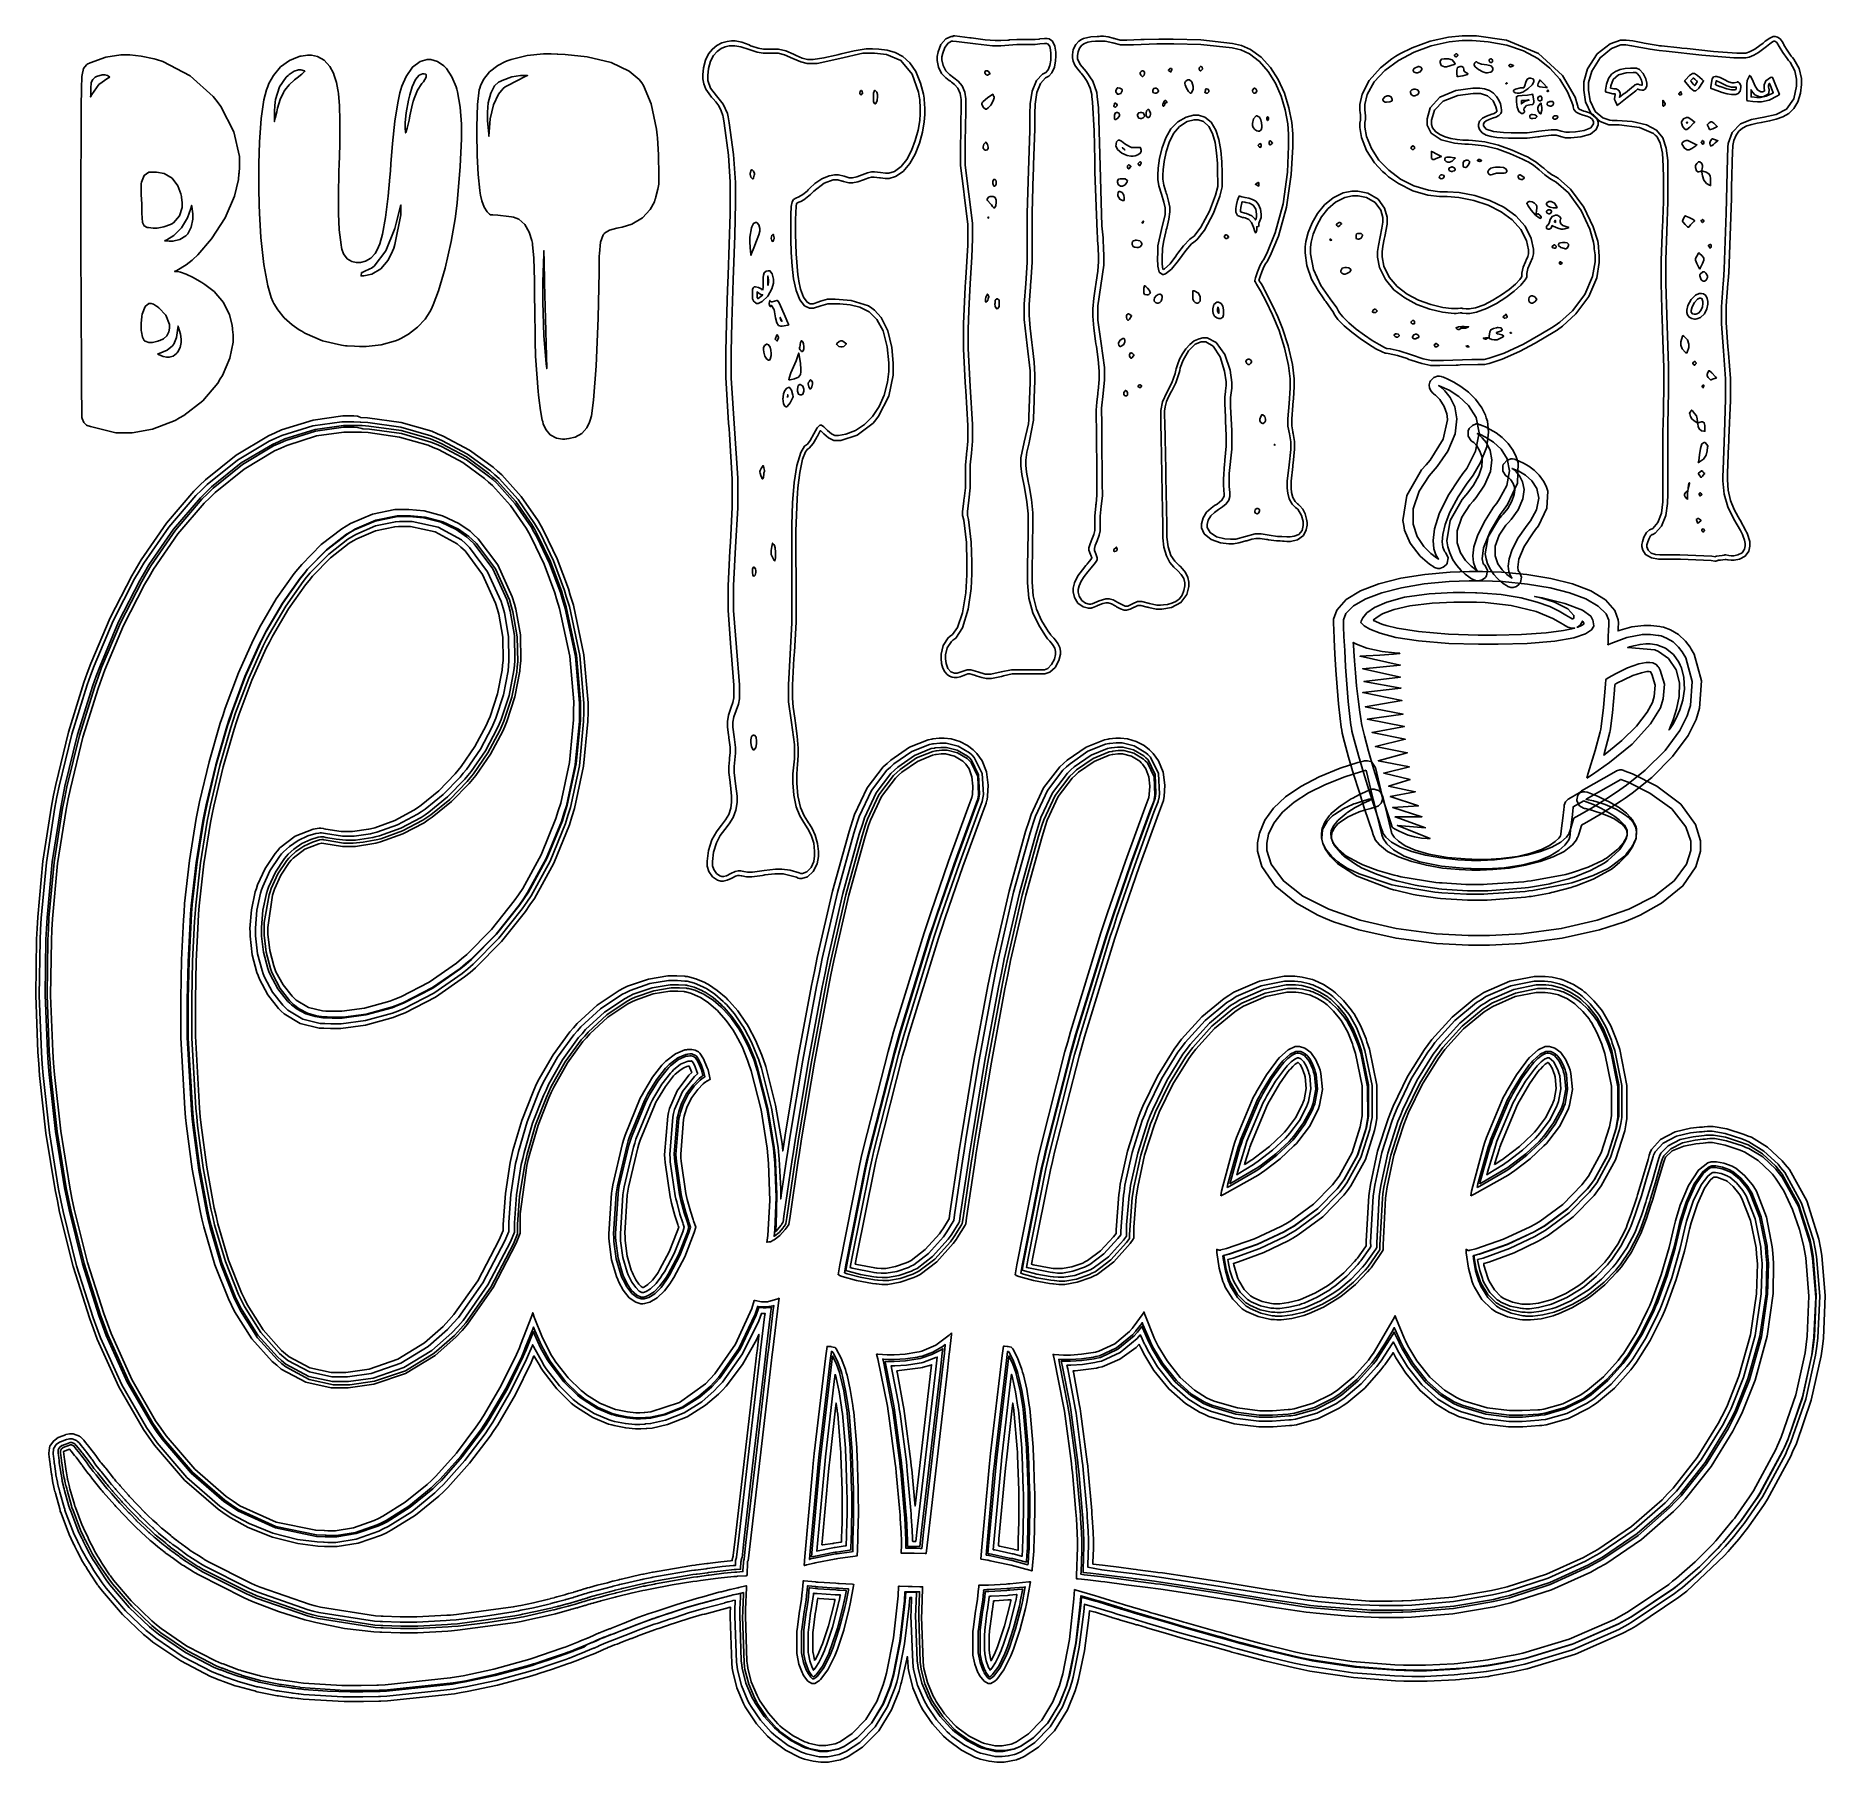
# Model space of a CAD drawing. Extents: x 44 to 312, y 46 to 304.
import ezdxf

# ---------------------------------------------------------------- set-up
doc = ezdxf.new("R2010")
doc.units = 0
doc.header["$MEASUREMENT"] = 0

msp = doc.modelspace()

# ---------------------------------------------------------------- linework, layer by layer
at = {"color": 7}
for points in [[(148.59, 303.389), (148.384, 303.389), (147.768, 303.322), (146.967, 303.106), (146.21, 302.733), (145.529, 302.186), (144.95, 301.451), (144.501, 300.517), (144.212, 299.368), (144.11, 298.336), (144.11, 297.991), (144.11, 297.737), (144.236, 296.975), (144.569, 296.157), (145.032, 295.472), (145.423, 295.005), (145.557, 294.852), (145.676, 294.718), (146.032, 294.308), (146.481, 293.693), (146.866, 292.953), (147.096, 292.265), (147.144, 292.03), (147.311, 291.078), (147.924, 286.319), (148.203, 282.294), (148.203, 280.952), (148.203, 277.522), (147.894, 268.376), (147.85, 267.229), (147.814, 266.18), (147.636, 261.131), (147.531, 256.974), (147.531, 255.588), (147.531, 253.039), (147.964, 246.222), (148.026, 245.393), (148.087, 244.591), (148.519, 237.863), (148.519, 235.62), (148.519, 233.653), (148.237, 228.407), (148.203, 227.754), (148.167, 227.119), (147.884, 221.881), (147.884, 220.133), (147.884, 218.273), (148.253, 213.298), (148.307, 212.689), (148.36, 212.09), (148.732, 207.038), (148.732, 205.353), (148.732, 205.129), (148.598, 204.458), (148.36, 203.739), (148.307, 203.589), (148.245, 203.43), (147.949, 202.562), (147.778, 201.613), (147.778, 201.296), (147.778, 200.811), (147.963, 199.532), (147.99, 199.355), (148.016, 199.179), (148.203, 197.75), (148.203, 197.273), (148.203, 196.956), (148.113, 196.118), (148.096, 196.004), (148.078, 195.889), (147.99, 194.89), (147.99, 194.557), (147.99, 193.993), (148.175, 192.502), (148.203, 192.3), (148.229, 192.097), (148.413, 190.423), (148.413, 189.865), (148.413, 189.557), (148.295, 188.636), (147.972, 187.674), (147.49, 186.865), (147.048, 186.28), (146.896, 186.09), (146.696, 185.85), (146.129, 185.101), (145.437, 183.885), (144.937, 182.301), (144.745, 180.726), (144.745, 180.199), (144.745, 179.939), (144.982, 179.153), (145.565, 178.365), (146.293, 177.867), (146.798, 177.694), (146.968, 177.694), (147.159, 177.694), (147.734, 177.848), (148.334, 178.127), (148.449, 178.189), (148.537, 178.233), (148.983, 178.449), (149.323, 178.576), (149.437, 178.576), (149.552, 178.576), (149.85, 178.515), (149.895, 178.506), (149.957, 178.489), (150.625, 178.365), (150.848, 178.365), (151.438, 178.365), (153.025, 178.577), (153.212, 178.612), (153.396, 178.639), (154.897, 178.822), (155.399, 178.822), (156.139, 178.822), (158.115, 178.295), (158.361, 178.189), (158.379, 178.18), (158.578, 178.117), (158.644, 178.117), (158.918, 178.117), (159.743, 178.388), (160.614, 179.141), (161.188, 180.29), (161.396, 181.386), (161.396, 181.751), (161.396, 182.152), (161.264, 183.353), (160.919, 184.587), (160.442, 185.576), (160.048, 186.228), (159.915, 186.443), (159.75, 186.697), (159.281, 187.468), (158.714, 188.742), (158.306, 190.497), (158.151, 192.352), (158.151, 192.969), (158.151, 193.464), (158.239, 194.769), (158.257, 194.946), (158.273, 195.114), (158.361, 196.548), (158.361, 197.026), (158.361, 197.622), (158.211, 199.403), (157.956, 201.366), (157.904, 201.753), (157.85, 202.098), (157.63, 203.751), (157.515, 205.111), (157.515, 205.563), (157.515, 207.054), (157.734, 211.015), (157.762, 211.526), (157.796, 212.037), (158.044, 216.443), (158.044, 217.91), (158.044, 221.262), (158.044, 221.995), (158.044, 223.642), (158.044, 224.19), (158.035, 225.134), (158.043, 230.069), (158.195, 234.88), (158.257, 235.762), (158.31, 236.538), (158.594, 238.853), (159.027, 240.824), (159.48, 241.924), (159.763, 242.316), (159.879, 242.394), (160.027, 242.483), (160.627, 243.166), (161.122, 244.044), (161.219, 244.228), (161.254, 244.29), (161.452, 244.683), (161.669, 245.058), (161.713, 245.11), (161.739, 245.084), (162.039, 244.785), (162.065, 244.758), (162.188, 244.635), (162.913, 244.008), (163.707, 243.629), (163.971, 243.629), (164.773, 243.629), (167.181, 244.44), (169.562, 246.239), (169.969, 246.732), (170.392, 247.245), (171.908, 250.247), (172.579, 253.38), (172.579, 254.423), (172.579, 255.198), (172.379, 257.521), (171.779, 260.046), (170.778, 262.009), (169.77, 263.136), (169.369, 263.419), (168.892, 263.755), (166.299, 264.593), (163.917, 264.76), (163.124, 264.76), (162.735, 264.76), (161.695, 264.451), (161.572, 264.407), (161.457, 264.363), (160.59, 264.09), (160.302, 264.09), (160.152, 264.09), (159.701, 264.338), (159.177, 265.064), (158.739, 266.248), (158.462, 267.458), (158.397, 267.865), (158.309, 268.429), (158.053, 271.543), (157.974, 274.498), (157.974, 275.483), (157.974, 275.766), (157.977, 276.612), (157.996, 277.738), (158.049, 278.645), (158.107, 279.057), (158.151, 279.117), (158.159, 279.127), (158.37, 279.215), (158.397, 279.224), (158.487, 279.261), (158.754, 279.379), (159.199, 279.62), (159.737, 280.008), (160.223, 280.443), (160.373, 280.599), (160.698, 280.943), (162.278, 282.122), (163.627, 282.611), (164.078, 282.611), (164.314, 282.611), (164.942, 282.426), (165.03, 282.399), (165.126, 282.373), (165.953, 282.152), (166.229, 282.152), (166.5, 282.152), (167.317, 282.324), (168.125, 282.621), (168.275, 282.681), (168.389, 282.725), (168.927, 282.924), (169.336, 283.034), (169.474, 283.034), (169.756, 283.034), (170.516, 282.937), (170.604, 282.928), (170.682, 282.911), (171.389, 282.822), (171.626, 282.822), (171.956, 282.822), (172.944, 283.107), (174.092, 283.886), (175.066, 285.047), (175.868, 286.483), (176.495, 288.08), (176.944, 289.728), (177.216, 291.317), (177.307, 292.381), (177.307, 292.735), (177.307, 293.265), (177.227, 294.676), (177.201, 294.852), (177.108, 295.421), (176.676, 297.102), (175.948, 298.841), (175.048, 300.135), (174.012, 301.047), (172.869, 301.646), (171.658, 301.992), (170.41, 302.151), (169.47, 302.19), (169.157, 302.19), (168.559, 302.19), (166.766, 301.929), (164.817, 301.476), (164.43, 301.378), (164.05, 301.282), (162.216, 300.845), (160.595, 300.603), (160.055, 300.603), (159.788, 300.603), (158.987, 300.823), (158.061, 301.22), (157.868, 301.308), (157.648, 301.414), (156.527, 301.891), (155.443, 302.154), (155.082, 302.154), (153.458, 302.154), (153.19, 302.154), (152.386, 302.314), (151.438, 302.613), (151.235, 302.683), (151.032, 302.79), (149.965, 303.196), (148.933, 303.389), (148.59, 303.389)], [(148.59, 302.683), (148.893, 302.683), (149.806, 302.508), (151.023, 302.12), (152.24, 301.731), (153.154, 301.555), (153.458, 301.555), (153.863, 301.555), (154.777, 301.555), (155.082, 301.555), (155.397, 301.555), (156.344, 301.312), (157.567, 300.779), (158.791, 300.246), (159.738, 300.002), (160.055, 300.002), (161.192, 300.002), (164.605, 300.779), (168.019, 301.555), (169.157, 301.555), (169.763, 301.555), (171.584, 301.356), (173.729, 300.462), (175.433, 298.429), (176.379, 295.739), (176.529, 294.816), (176.556, 294.65), (176.635, 293.267), (176.635, 292.806), (176.635, 292.482), (176.55, 291.509), (176.299, 290.043), (175.889, 288.513), (175.325, 287.025), (174.614, 285.684), (173.762, 284.595), (172.777, 283.865), (171.941, 283.597), (171.662, 283.597), (171.413, 283.597), (170.664, 283.704), (169.798, 283.81), (169.51, 283.81), (169.32, 283.81), (168.753, 283.672), (167.965, 283.369), (167.138, 283.066), (166.482, 282.928), (166.265, 282.928), (166.004, 282.928), (165.227, 283.158), (164.39, 283.387), (164.112, 283.387), (163.832, 283.387), (162.993, 283.228), (161.915, 282.775), (160.876, 282.062), (160.113, 281.376), (159.879, 281.128), (159.694, 280.938), (159.077, 280.428), (158.458, 280.064), (157.998, 279.868), (157.674, 279.674), (157.462, 279.31), (157.339, 278.609), (157.281, 277.402), (157.269, 275.991), (157.269, 275.519), (157.269, 275.069), (157.278, 273.714), (157.331, 271.739), (157.456, 269.722), (157.687, 267.79), (158.055, 266.067), (158.593, 264.68), (159.33, 263.755), (160.058, 263.419), (160.302, 263.419), (160.664, 263.419), (161.751, 263.755), (162.781, 264.09), (163.124, 264.09), (163.496, 264.09), (164.615, 264.072), (166.134, 263.94), (167.608, 263.583), (168.971, 262.887), (170.152, 261.739), (171.081, 260.028), (171.69, 257.638), (171.909, 255.254), (171.909, 254.459), (171.909, 253.934), (171.734, 252.355), (171.239, 250.427), (170.469, 248.71), (169.466, 247.231), (168.274, 246.027), (166.937, 245.128), (165.5, 244.565), (164.379, 244.369), (164.006, 244.369), (163.843, 244.369), (163.356, 244.613), (162.745, 245.146), (162.199, 245.679), (161.86, 245.922), (161.749, 245.922), (161.615, 245.922), (161.218, 245.529), (160.711, 244.631), (160.184, 243.645), (159.778, 243.093), (159.596, 242.994), (159.32, 242.805), (158.754, 241.857), (158.159, 239.911), (157.768, 237.337), (157.541, 234.311), (157.437, 231.013), (157.413, 227.62), (157.43, 224.31), (157.445, 222.024), (157.445, 221.262), (157.445, 220.424), (157.445, 218.539), (157.445, 217.91), (157.445, 216.348), (157.18, 211.659), (156.916, 207.088), (156.916, 205.563), (156.916, 204.539), (157.357, 201.468), (157.798, 198.137), (157.798, 197.026), (157.798, 196.022), (157.585, 193.76), (157.585, 193.005), (157.585, 192.404), (157.725, 190.599), (158.091, 188.821), (158.612, 187.503), (159.208, 186.471), (159.803, 185.554), (160.324, 184.583), (160.69, 183.384), (160.831, 182.186), (160.831, 181.787), (160.831, 181.51), (160.695, 180.674), (160.298, 179.74), (159.655, 179.098), (159.002, 178.858), (158.786, 178.858), (158.512, 178.974), (157.163, 179.366), (155.944, 179.528), (155.539, 179.528), (154.97, 179.528), (153.264, 179.299), (151.557, 179.071), (150.989, 179.071), (150.802, 179.071), (150.243, 179.177), (149.743, 179.281), (149.578, 179.281), (149.414, 179.281), (148.923, 179.144), (148.285, 178.84), (147.668, 178.537), (147.221, 178.399), (147.072, 178.399), (146.968, 178.399), (146.656, 178.522), (146.155, 178.876), (145.733, 179.443), (145.557, 180.011), (145.557, 180.199), (145.557, 180.659), (145.714, 182.04), (146.129, 183.44), (146.717, 184.53), (147.391, 185.438), (148.063, 186.293), (148.652, 187.224), (149.067, 188.36), (149.225, 189.464), (149.225, 189.83), (149.225, 190.437), (149.013, 192.256), (148.802, 193.955), (148.802, 194.521), (148.802, 194.858), (148.907, 195.862), (149.013, 196.868), (149.013, 197.203), (149.013, 197.729), (148.801, 199.307), (148.59, 200.746), (148.59, 201.224), (148.59, 201.491), (148.744, 202.291), (149.083, 203.236), (149.422, 204.181), (149.578, 204.98), (149.578, 205.246), (149.578, 207.099), (149.137, 212.651), (148.696, 218.184), (148.696, 220.027), (148.696, 221.94), (149.013, 227.678), (149.331, 233.557), (149.331, 235.515), (149.331, 237.988), (148.836, 245.407), (148.343, 252.964), (148.343, 255.481), (148.343, 256.928), (148.442, 261.265), (148.66, 267.644), (148.878, 274.274), (148.978, 279.177), (148.978, 280.811), (148.978, 282.214), (148.682, 286.421), (148.051, 291.131), (147.884, 292.03), (147.785, 292.519), (147.141, 293.918), (146.129, 295.192), (145.235, 296.341), (144.851, 297.474), (144.851, 297.851), (144.848, 298.202), (144.949, 299.255), (145.241, 300.363), (145.683, 301.21), (146.231, 301.829), (146.838, 302.252), (147.464, 302.514), (148.062, 302.647), (148.457, 302.683), (148.59, 302.683)], [(181.504, 304.058), (181.241, 304.058), (180.454, 303.706), (179.731, 302.847), (179.31, 301.782), (179.175, 301.056), (179.175, 300.813), (179.175, 300.481), (179.36, 299.481), (179.833, 298.53), (180.469, 297.857), (180.976, 297.476), (181.151, 297.356), (181.308, 297.243), (181.772, 296.883), (182.276, 296.321), (182.615, 295.526), (182.739, 294.65), (182.739, 294.357), (182.739, 293.379), (182.703, 291.177), (182.703, 290.442), (182.693, 290.108), (182.633, 287.209), (182.633, 286.243), (182.633, 284.78), (183.126, 280.865), (183.198, 280.388), (183.259, 279.921), (183.727, 276.012), (183.727, 274.708), (183.727, 272.856), (183.453, 267.971), (183.408, 267.299), (183.364, 266.621), (183.092, 261.098), (183.092, 259.256), (183.092, 257.36), (183.373, 252.288), (183.408, 251.671), (183.453, 251.063), (183.727, 245.885), (183.727, 244.158), (183.727, 243.55), (183.577, 241.917), (183.551, 241.723), (183.533, 241.538), (183.374, 239.932), (183.374, 239.396), (183.374, 237.173), (183.374, 236.573), (183.188, 234.968), (183.162, 234.774), (183.134, 234.581), (182.951, 232.979), (182.951, 232.445), (182.951, 232.4), (182.976, 232.278), (182.985, 232.268), (183.144, 231.695), (183.541, 228.384), (183.621, 225.451), (183.621, 224.473), (183.621, 223.561), (183.452, 220.822), (182.964, 217.862), (182.177, 215.678), (181.446, 214.591), (181.115, 214.348), (181.098, 214.348), (181.058, 214.313), (181.045, 214.313), (180.825, 214.12), (180.061, 212.963), (179.74, 211.674), (179.74, 211.244), (179.74, 211.007), (179.813, 210.292), (180.013, 209.56), (180.304, 209.017), (180.653, 208.638), (181.026, 208.393), (181.391, 208.253), (181.715, 208.19), (181.901, 208.175), (181.963, 208.175), (182.127, 208.175), (182.619, 208.281), (183.11, 208.457), (183.198, 208.492), (183.268, 208.519), (183.744, 208.704), (183.903, 208.704), (184.026, 208.704), (184.397, 208.616), (184.89, 208.457), (184.996, 208.421), (185.128, 208.377), (185.82, 208.161), (186.498, 208.033), (186.726, 208.033), (187.281, 208.033), (188.772, 208.341), (188.948, 208.385), (189.107, 208.43), (190.389, 208.704), (190.817, 208.704), (195.05, 208.704), (195.29, 208.704), (196.012, 208.974), (196.822, 209.692), (197.382, 210.728), (197.592, 211.645), (197.592, 211.949), (197.592, 212.13), (197.49, 212.67), (197.229, 213.26), (196.876, 213.75), (196.594, 214.069), (196.497, 214.172), (196.47, 214.208), (196.171, 214.525), (196.144, 214.559), (196.117, 214.603), (195.854, 214.983), (195.828, 215.018), (195.557, 215.434), (194.786, 216.703), (194.01, 218.387), (193.525, 220.416), (193.358, 222.454), (193.358, 223.132), (193.358, 224.288), (193.419, 227.375), (193.428, 227.754), (193.437, 228.133), (193.463, 231.13), (193.463, 232.128), (193.463, 232.8), (193.251, 234.818), (192.899, 236.864), (192.829, 237.243), (192.767, 237.535), (192.523, 238.88), (192.404, 239.929), (192.404, 240.278), (192.404, 240.68), (192.581, 241.883), (192.898, 243.302), (192.969, 243.593), (193.03, 243.841), (193.541, 246.397), (193.569, 246.662), (193.569, 246.698), (193.585, 246.954), (193.665, 249.512), (193.675, 249.767), (193.683, 250.015), (193.771, 252.554), (193.781, 252.801), (193.781, 252.835), (193.781, 253.464), (193.647, 255.346), (193.41, 257.467), (193.358, 257.881), (193.304, 258.305), (193.066, 260.452), (192.933, 262.36), (192.933, 262.996), (192.933, 263.993), (193.118, 266.639), (193.146, 266.983), (193.172, 267.335), (193.358, 270.325), (193.358, 271.322), (193.358, 275.555), (193.358, 277.708), (193.541, 283.44), (193.569, 284.163), (193.595, 284.86), (193.781, 290.238), (193.781, 292.03), (193.781, 292.512), (193.83, 293.959), (194.066, 295.664), (194.629, 297.051), (195.354, 297.857), (195.651, 298.027), (195.844, 298.118), (196.325, 298.606), (196.708, 299.452), (196.88, 300.423), (196.92, 301.14), (196.92, 301.378), (196.92, 301.692), (196.769, 302.632), (196.395, 303.359), (195.923, 303.696), (195.586, 303.778), (195.475, 303.778), (195.218, 303.778), (194.529, 303.689), (194.451, 303.671), (194.379, 303.663), (193.824, 303.601), (193.639, 303.601), (191.488, 303.601), (191.081, 303.601), (189.997, 303.539), (189.865, 303.529), (189.732, 303.521), (188.693, 303.459), (188.347, 303.459), (187.846, 303.459), (186.341, 303.575), (184.599, 303.795), (184.256, 303.848), (184.036, 303.875), (181.795, 304.148), (181.574, 304.165), (181.565, 304.139), (181.519, 304.058), (181.504, 304.058)], [(181.504, 303.353), (182.041, 303.309), (184.908, 302.952), (187.462, 302.683), (188.313, 302.683), (188.704, 302.683), (189.883, 302.772), (191.06, 302.86), (191.452, 302.86), (191.99, 302.86), (193.201, 302.86), (193.605, 302.86), (193.833, 302.86), (194.521, 302.948), (195.209, 303.036), (195.439, 303.036), (195.523, 303.036), (195.778, 302.916), (196.008, 302.574), (196.137, 302.04), (196.18, 301.517), (196.18, 301.342), (196.18, 301.141), (196.152, 300.536), (196.03, 299.734), (195.763, 299.056), (195.435, 298.688), (195.298, 298.626), (194.934, 298.424), (194.036, 297.468), (193.361, 295.88), (193.089, 294.009), (193.04, 292.498), (193.04, 291.994), (193.04, 289.986), (192.828, 283.96), (192.617, 277.657), (192.617, 275.555), (192.617, 274.497), (192.617, 272.116), (192.617, 271.322), (192.617, 270.265), (192.404, 267.093), (192.194, 264.021), (192.194, 262.996), (192.194, 261.709), (192.635, 257.846), (193.076, 254.063), (193.076, 252.801), (193.048, 252.29), (192.889, 247.21), (192.863, 246.698), (192.81, 246.143), (192.184, 243.404), (191.665, 241.033), (191.665, 240.242), (191.665, 239.823), (191.834, 238.562), (192.21, 236.618), (192.586, 234.448), (192.757, 232.682), (192.757, 232.092), (192.757, 229.843), (192.653, 224.783), (192.653, 223.096), (192.653, 222.338), (192.866, 220.065), (193.467, 217.832), (194.393, 215.983), (195.281, 214.57), (195.579, 214.1), (195.679, 213.975), (196.007, 213.615), (196.431, 213.122), (196.755, 212.564), (196.886, 212.051), (196.886, 211.879), (196.886, 211.639), (196.718, 210.917), (196.285, 210.107), (195.694, 209.547), (195.21, 209.338), (195.05, 209.338), (193.992, 209.338), (191.611, 209.338), (190.817, 209.338), (190.3, 209.338), (188.753, 209.003), (187.205, 208.668), (186.69, 208.668), (186.326, 208.668), (185.239, 209.003), (184.209, 209.338), (183.867, 209.338), (183.625, 209.338), (182.897, 209.091), (182.17, 208.844), (181.927, 208.844), (181.752, 208.844), (181.229, 209.026), (180.759, 209.524), (180.493, 210.274), (180.41, 210.975), (180.41, 211.208), (180.41, 211.559), (180.665, 212.611), (181.31, 213.581), (181.504, 213.747), (181.967, 214.075), (182.957, 215.631), (183.814, 218.392), (184.222, 221.503), (184.326, 223.704), (184.326, 224.437), (184.326, 225.435), (184.246, 228.424), (183.849, 231.821), (183.691, 232.41), (183.691, 232.989), (183.902, 234.725), (184.114, 236.561), (184.114, 237.173), (184.114, 237.73), (184.114, 238.979), (184.114, 239.396), (184.114, 239.974), (184.273, 241.711), (184.433, 243.546), (184.433, 244.158), (184.433, 246.046), (184.114, 251.707), (183.797, 257.369), (183.797, 259.256), (183.797, 260.216), (183.896, 263.095), (184.114, 267.103), (184.332, 271.049), (184.433, 273.794), (184.433, 274.708), (184.433, 276.151), (183.885, 280.476), (183.338, 284.802), (183.338, 286.243), (183.338, 288.282), (183.444, 292.866), (183.444, 294.393), (183.444, 294.731), (183.29, 295.741), (182.886, 296.688), (182.316, 297.357), (181.663, 297.872), (181.008, 298.358), (180.438, 298.932), (180.034, 299.723), (179.881, 300.568), (179.881, 300.849), (179.881, 301.034), (179.985, 301.584), (180.296, 302.406), (180.803, 303.076), (181.328, 303.353), (181.504, 303.353)], [(203.412, 304.058), (203.091, 304.058), (202.128, 303.998), (201.065, 303.76), (200.871, 303.671), (200.735, 303.608), (200.357, 303.353), (199.879, 302.842), (199.526, 302.093), (199.39, 301.319), (199.39, 301.06), (199.39, 300.885), (199.492, 300.36), (199.759, 299.765), (200.134, 299.236), (200.448, 298.858), (200.554, 298.733), (200.692, 298.574), (201.097, 298.09), (201.621, 297.321), (202.052, 296.341), (202.282, 295.386), (202.318, 295.063), (202.414, 294.217), (202.661, 289.941), (202.732, 285.556), (202.741, 284.656), (202.75, 283.784), (203.076, 274.859), (203.164, 273.968), (203.164, 273.581), (203.226, 272.539), (203.236, 272.415), (203.244, 272.292), (203.306, 271.246), (203.306, 270.897), (203.306, 270.412), (203.172, 268.955), (202.935, 267.319), (202.883, 266.983), (202.829, 266.648), (202.573, 264.928), (202.424, 263.347), (202.424, 262.819), (202.424, 262.225), (202.577, 260.444), (202.855, 258.481), (202.917, 258.093), (202.978, 257.706), (203.256, 255.747), (203.412, 253.988), (203.412, 253.401), (203.412, 252.767), (203.226, 251.073), (203.2, 250.861), (203.172, 250.623), (203.036, 249.388), (202.953, 248.164), (202.953, 247.756), (202.953, 247.559), (202.959, 246.964), (202.974, 245.489), (202.998, 243.579), (203.017, 242.003), (203.024, 241.476), (203.029, 240.996), (203.044, 239.55), (203.054, 237.86), (203.058, 236.595), (203.06, 236.104), (203.06, 235.938), (203.06, 235.453), (202.934, 234.166), (202.917, 233.998), (202.899, 233.831), (202.741, 232.369), (202.741, 231.881), (202.741, 230.4), (202.741, 230.192), (202.573, 229.566), (202.3, 228.838), (202.248, 228.706), (202.194, 228.583), (201.973, 228.019), (201.859, 227.582), (201.859, 227.435), (201.859, 227.207), (202.08, 226.59), (202.106, 226.519), (202.124, 226.475), (202.273, 226.06), (202.282, 226.024), (202.256, 225.98), (201.983, 225.624), (201.639, 225.214), (201.577, 225.142), (201.399, 224.937), (200.879, 224.309), (200.206, 223.362), (199.695, 222.335), (199.496, 221.531), (199.496, 221.262), (199.496, 220.989), (199.683, 220.169), (200.21, 219.309), (201.013, 218.747), (201.779, 218.546), (202.035, 218.546), (202.088, 218.546), (202.23, 218.573), (202.248, 218.582), (202.326, 218.608), (203.094, 218.9), (203.164, 218.935), (203.296, 218.988), (203.926, 219.225), (204.439, 219.358), (204.611, 219.358), (204.763, 219.358), (205.219, 219.186), (205.776, 218.89), (205.882, 218.828), (206.004, 218.758), (206.604, 218.441), (207.145, 218.263), (207.327, 218.263), (207.5, 218.263), (208.019, 218.397), (208.534, 218.634), (208.632, 218.686), (208.694, 218.714), (208.989, 218.85), (209.197, 218.935), (209.267, 218.935), (209.62, 218.935), (210.555, 218.714), (210.679, 218.686), (210.811, 218.652), (211.928, 218.405), (212.302, 218.405), (212.777, 218.405), (214.206, 218.659), (215.612, 219.397), (216.483, 220.594), (216.782, 221.809), (216.782, 222.214), (216.782, 222.447), (216.655, 223.146), (216.327, 223.865), (215.874, 224.438), (215.497, 224.812), (215.371, 224.932), (215.204, 225.085), (214.727, 225.565), (214.136, 226.431), (213.703, 227.719), (213.537, 229.147), (213.537, 229.622), (213.537, 230.013), (213.523, 231.18), (213.487, 233.368), (213.432, 235.959), (213.379, 238.034), (213.36, 238.724), (213.347, 239.415), (213.303, 241.486), (213.245, 244.066), (213.201, 246.24), (213.184, 247.403), (213.184, 247.79), (213.184, 248.014), (213.257, 248.684), (213.461, 249.446), (213.764, 250.148), (214.041, 250.685), (214.136, 250.861), (214.25, 251.073), (214.842, 252.258), (215.361, 253.745), (215.441, 254.106), (215.521, 254.503), (215.937, 255.656), (216.742, 257.038), (217.777, 258.031), (218.67, 258.41), (218.969, 258.41), (219.333, 258.41), (220.425, 257.762), (221.499, 256.135), (222.163, 254.006), (222.39, 252.388), (222.39, 251.847), (222.39, 251.847), (222.302, 251.081), (222.286, 251.001), (222.268, 250.913), (222.18, 250.186), (222.18, 249.943), (222.18, 249.167), (222.276, 247.095), (222.286, 246.838), (222.302, 246.574), (222.39, 244.338), (222.39, 243.593), (222.39, 242.799), (222.206, 240.683), (222.18, 240.418), (222.152, 240.145), (221.967, 237.863), (221.967, 237.103), (221.967, 236.882), (222.028, 236.291), (222.038, 236.221), (222.046, 236.159), (222.074, 235.65), (222.074, 235.479), (222.074, 235.282), (221.759, 234.687), (221.041, 234.13), (220.839, 233.998), (220.661, 233.885), (220.136, 233.528), (219.45, 232.909), (218.929, 232.059), (218.722, 231.185), (218.722, 230.893), (218.722, 230.59), (219.11, 229.681), (220.128, 228.834), (221.564, 228.34), (222.792, 228.177), (223.202, 228.177), (223.478, 228.177), (224.305, 228.309), (225.187, 228.548), (225.355, 228.6), (225.504, 228.644), (226.245, 228.86), (226.873, 228.989), (227.083, 228.989), (227.452, 228.989), (228.44, 228.83), (228.564, 228.812), (228.705, 228.786), (229.921, 228.6), (230.328, 228.6), (230.46, 228.6), (230.813, 228.574), (230.857, 228.564), (231.051, 228.564), (231.489, 228.53), (231.635, 228.53), (231.994, 228.53), (233.077, 228.775), (233.948, 229.403), (234.377, 230.256), (234.491, 230.947), (234.491, 231.176), (234.491, 231.353), (234.426, 231.885), (234.217, 232.64), (233.835, 233.37), (233.42, 233.866), (233.256, 233.998), (233.256, 233.998), (233.222, 234.024), (233.222, 234.032), (233.079, 234.138), (232.702, 234.521), (232.353, 235.11), (232.154, 235.829), (232.092, 236.493), (232.092, 236.714), (232.092, 237.535), (232.339, 239.722), (232.374, 239.995), (232.409, 240.26), (232.621, 242.336), (232.621, 243.028), (232.621, 243.479), (232.409, 244.687), (232.374, 244.828), (232.347, 244.943), (232.198, 245.836), (232.198, 246.133), (232.198, 246.874), (232.347, 248.85), (232.374, 249.097), (232.391, 249.353), (232.489, 250.658), (232.551, 251.789), (232.551, 252.166), (232.551, 252.874), (232.306, 254.999), (231.673, 257.792), (230.809, 260.401), (230.122, 262.118), (229.871, 262.679), (229.694, 263.076), (228.847, 264.805), (228.141, 266.145), (228.035, 266.347), (227.955, 266.498), (227.612, 267.097), (227.339, 267.521), (227.295, 267.582), (227.329, 267.724), (227.461, 268.144), (227.722, 268.875), (228.043, 269.612), (228.286, 270.06), (228.388, 270.192), (228.396, 270.202), (228.45, 270.29), (228.46, 270.298), (228.962, 271.241), (230.196, 274.217), (231.404, 278.544), (232.11, 283.416), (232.34, 287.575), (232.34, 288.961), (232.34, 289.516), (232.199, 291.178), (231.786, 293.409), (231.111, 295.581), (230.188, 297.612), (229.024, 299.43), (227.637, 300.956), (226.033, 302.113), (224.693, 302.711), (224.226, 302.824), (223.334, 303.036), (218.602, 303.567), (214.485, 303.671), (213.114, 303.671), (212.302, 303.671), (210.131, 303.611), (209.867, 303.601), (209.602, 303.593), (207.526, 303.529), (206.834, 303.529), (206.525, 303.529), (205.704, 303.743), (205.599, 303.778), (205.467, 303.813), (204.756, 303.99), (204.065, 304.094), (203.835, 304.094), (203.589, 304.094), (203.412, 304.058)], [(203.412, 303.353), (203.535, 303.353), (203.812, 303.353), (203.906, 303.353), (204.294, 303.353), (205.461, 303.088), (206.569, 302.824), (206.94, 302.824), (208.51, 302.824), (212.04, 302.966), (213.218, 302.966), (214.565, 302.966), (218.608, 302.865), (223.29, 302.358), (224.154, 302.154), (224.599, 302.045), (225.877, 301.46), (227.393, 300.327), (228.694, 298.84), (229.771, 297.079), (230.623, 295.129), (231.238, 293.072), (231.612, 290.988), (231.739, 289.468), (231.739, 288.961), (231.739, 287.664), (231.541, 283.774), (230.897, 279.053), (229.73, 274.708), (228.48, 271.625), (227.965, 270.651), (227.824, 270.472), (227.492, 269.861), (227.073, 268.883), (226.774, 267.977), (226.66, 267.549), (226.66, 267.406), (226.72, 267.406), (226.906, 267.038), (227.516, 266.008), (228.364, 264.428), (229.332, 262.41), (230.295, 260.066), (231.134, 257.508), (231.727, 254.85), (231.951, 252.863), (231.951, 252.2), (231.951, 251.447), (231.793, 249.181), (231.635, 246.895), (231.635, 246.133), (231.635, 245.759), (231.845, 244.635), (232.058, 243.43), (232.058, 243.028), (232.058, 242.266), (231.793, 239.979), (231.528, 237.531), (231.528, 236.714), (231.528, 236.475), (231.594, 235.756), (231.823, 234.894), (232.257, 234.13), (232.751, 233.609), (232.94, 233.469), (233.098, 233.336), (233.671, 232.428), (233.928, 231.49), (233.928, 231.176), (233.928, 230.922), (233.739, 230.159), (233.248, 229.572), (232.558, 229.301), (231.971, 229.235), (231.775, 229.235), (231.448, 229.235), (230.714, 229.27), (230.47, 229.27), (230.063, 229.27), (228.847, 229.464), (227.63, 229.658), (227.225, 229.658), (226.736, 229.658), (225.269, 229.253), (223.825, 228.847), (223.344, 228.847), (223.058, 228.847), (222.202, 228.933), (220.966, 229.245), (219.974, 229.859), (219.568, 230.608), (219.568, 230.857), (219.568, 231.077), (219.712, 231.731), (220.092, 232.383), (220.628, 232.883), (221.244, 233.297), (221.859, 233.692), (222.396, 234.137), (222.775, 234.699), (222.92, 235.257), (222.92, 235.443), (222.92, 235.85), (222.815, 236.764), (222.815, 237.067), (222.815, 238.682), (223.238, 242.313), (223.238, 243.523), (223.238, 245.102), (223.026, 248.653), (223.026, 249.837), (223.026, 250.071), (223.132, 250.773), (223.238, 251.474), (223.238, 251.707), (223.238, 252.319), (222.975, 254.153), (222.192, 256.505), (220.901, 258.276), (219.557, 258.975), (219.111, 258.975), (218.915, 258.975), (218.33, 258.856), (217.605, 258.523), (216.946, 258.013), (216.358, 257.365), (215.85, 256.617), (215.429, 255.805), (215.102, 254.967), (214.922, 254.35), (214.878, 254.14), (214.774, 253.66), (214.256, 252.259), (213.509, 250.808), (212.882, 249.41), (212.619, 248.117), (212.619, 247.686), (212.619, 247.3), (212.631, 246.143), (212.669, 243.975), (212.719, 241.392), (212.777, 238.602), (212.835, 235.813), (212.886, 233.23), (212.924, 231.062), (212.937, 229.905), (212.937, 229.518), (212.937, 229.062), (213.076, 227.689), (213.443, 226.357), (213.964, 225.4), (214.559, 224.703), (215.155, 224.143), (215.675, 223.605), (216.042, 222.966), (216.183, 222.324), (216.183, 222.11), (216.183, 221.885), (216.082, 221.207), (215.805, 220.493), (215.387, 219.949), (214.864, 219.552), (214.268, 219.28), (213.637, 219.113), (213.005, 219.028), (212.557, 219.005), (212.408, 219.005), (212.037, 219.005), (210.929, 219.269), (209.762, 219.534), (209.374, 219.534), (209.131, 219.534), (208.403, 219.199), (207.676, 218.863), (207.433, 218.863), (207.294, 218.863), (206.879, 219.035), (206.207, 219.41), (205.468, 219.786), (204.905, 219.957), (204.717, 219.957), (204.391, 219.957), (203.411, 219.658), (202.326, 219.217), (202.106, 219.145), (201.918, 219.145), (201.357, 219.291), (200.779, 219.702), (200.404, 220.336), (200.272, 220.952), (200.272, 221.156), (200.272, 221.335), (200.393, 221.87), (200.713, 222.59), (201.164, 223.297), (201.683, 223.97), (202.201, 224.587), (202.653, 225.126), (202.972, 225.565), (203.094, 225.805), (203.094, 225.884), (203.094, 226.082), (202.882, 226.678), (202.671, 227.195), (202.671, 227.365), (202.671, 227.499), (202.809, 227.899), (203.112, 228.636), (203.415, 229.479), (203.553, 230.116), (203.553, 230.328), (203.553, 230.699), (203.553, 231.534), (203.553, 231.811), (203.553, 232.315), (203.711, 233.826), (203.87, 235.358), (203.87, 235.868), (203.87, 236.044), (203.864, 236.572), (203.853, 237.928), (203.835, 239.723), (203.817, 241.741), (203.798, 243.765), (203.78, 245.582), (203.769, 246.972), (203.765, 247.534), (203.765, 247.72), (203.765, 248.453), (203.976, 250.649), (204.188, 252.687), (204.188, 253.365), (204.188, 254.557), (203.693, 258.129), (203.2, 261.621), (203.2, 262.783), (203.2, 263.794), (203.641, 266.824), (204.082, 269.854), (204.082, 270.863), (204.082, 271.252), (204.028, 272.416), (203.976, 273.581), (203.976, 273.968), (203.79, 275.749), (203.547, 284.639), (203.287, 293.388), (203.094, 295.099), (203.029, 295.678), (202.457, 297.37), (201.471, 298.817), (200.562, 299.887), (200.165, 300.742), (200.165, 301.026), (200.163, 301.21), (200.232, 301.764), (200.444, 302.328), (200.777, 302.74), (201.206, 303.024), (201.709, 303.203), (202.259, 303.302), (202.835, 303.345), (203.267, 303.353), (203.412, 303.353)], [(258.374, 304.165), (257.696, 304.165), (255.662, 303.954), (252.906, 303.345), (250.228, 302.379), (248.347, 301.46), (247.756, 301.096), (247.15, 300.718), (245.459, 299.377), (243.778, 297.48), (242.746, 295.451), (242.394, 293.864), (242.394, 293.335), (242.394, 293.124), (242.455, 292.559), (242.465, 292.489), (242.473, 292.427), (242.499, 291.944), (242.499, 291.783), (242.499, 291.695), (242.465, 291.496), (242.465, 291.43), (242.455, 291.396), (242.394, 291.051), (242.394, 290.935), (242.394, 290.445), (242.652, 288.971), (243.399, 287.03), (244.596, 285.182), (245.768, 283.877), (246.203, 283.493), (246.655, 283.093), (248.154, 282.055), (250.304, 280.993), (252.572, 280.333), (254.304, 280.106), (254.882, 280.106), (255.457, 280.106), (257.181, 279.958), (259.446, 279.524), (261.593, 278.817), (263.537, 277.852), (265.196, 276.645), (266.485, 275.209), (267.32, 273.56), (267.618, 272.172), (267.618, 271.709), (267.618, 271.567), (267.502, 271.137), (267.281, 270.626), (267.229, 270.51), (267.158, 270.361), (266.823, 269.54), (266.63, 268.654), (266.63, 268.358), (266.63, 268.217), (266.586, 268.084), (266.311, 267.724), (265.647, 267.035), (264.709, 266.232), (263.569, 265.395), (262.298, 264.606), (260.974, 263.941), (259.665, 263.484), (258.75, 263.313), (258.446, 263.313), (258.277, 263.313), (257.827, 263.367), (257.774, 263.385), (257.73, 263.385), (257.631, 263.419), (257.598, 263.419), (257.438, 263.419), (257.081, 263.385), (256.963, 263.385), (256.919, 263.376), (256.609, 263.349), (256.505, 263.349), (256.077, 263.367), (254.795, 263.535), (252.987, 263.959), (251.182, 264.623), (249.48, 265.527), (247.981, 266.674), (246.786, 268.061), (245.995, 269.693), (245.71, 271.1), (245.71, 271.569), (245.71, 271.855), (245.82, 272.711), (246.018, 273.721), (246.063, 273.932), (246.115, 274.152), (246.451, 275.999), (246.451, 276.614), (246.451, 277.051), (246.097, 278.358), (245.105, 279.718), (243.578, 280.603), (242.106, 280.917), (241.617, 280.917), (241.184, 280.917), (239.89, 280.654), (238.39, 279.935), (237.118, 278.874), (236.073, 277.58), (235.259, 276.164), (234.676, 274.741), (234.326, 273.419), (234.208, 272.587), (234.208, 272.308), (234.208, 271.679), (234.477, 269.788), (235.173, 267.746), (236.128, 266.054), (236.905, 264.947), (237.173, 264.583), (237.295, 264.416), (238.426, 262.775), (238.514, 262.607), (238.632, 262.377), (239.117, 261.75), (240.039, 260.803), (241.173, 259.83), (242.415, 258.891), (243.659, 258.045), (244.799, 257.354), (245.729, 256.88), (246.188, 256.697), (246.345, 256.682), (246.61, 256.664), (248.011, 256.355), (249.448, 255.87), (249.731, 255.764), (250.057, 255.65), (251.637, 255.134), (252.984, 254.846), (253.435, 254.846), (254.351, 254.846), (256.804, 254.909), (257.105, 254.918), (257.413, 254.927), (260.038, 254.988), (260.915, 254.988), (260.915, 254.988), (261.056, 254.988), (261.056, 254.988), (261.725, 255.136), (263.692, 255.793), (266.245, 256.92), (268.621, 258.193), (270.199, 259.118), (270.721, 259.432), (270.827, 259.494), (271.797, 260.085), (271.885, 260.138), (271.902, 260.138), (271.942, 260.174), (271.956, 260.174), (272.688, 260.71), (274.702, 262.566), (276.652, 265.157), (277.815, 267.973), (278.201, 270.273), (278.201, 271.04), (278.201, 271.252), (278.138, 271.815), (278.129, 271.885), (278.12, 271.948), (278.095, 272.431), (278.095, 272.591), (278.095, 272.619), (278.095, 272.678), (278.095, 272.697), (277.968, 273.437), (277.304, 275.606), (275.903, 278.554), (273.911, 281.211), (272.057, 282.847), (271.356, 283.245), (271.196, 283.333), (270.509, 283.819), (269.892, 284.34), (269.769, 284.445), (269.609, 284.577), (268.777, 285.248), (267.784, 285.882), (267.546, 285.997), (266.954, 286.267), (265.169, 287.054), (263.136, 287.81), (261.078, 288.294), (259.237, 288.507), (258.622, 288.536), (258.586, 288.536), (258.39, 288.536), (257.803, 288.564), (256.927, 288.651), (256.019, 288.811), (255.137, 289.053), (254.346, 289.389), (253.704, 289.832), (253.274, 290.391), (253.118, 290.907), (253.118, 291.078), (253.118, 291.564), (253.559, 293.022), (254.876, 294.411), (257.062, 295.245), (259.343, 295.522), (260.103, 295.522), (260.448, 295.522), (261.486, 295.202), (262.325, 294.443), (262.742, 293.543), (262.855, 292.99), (262.855, 292.806), (262.837, 292.771), (262.457, 292.564), (261.972, 292.374), (261.902, 292.347), (261.753, 292.299), (261.313, 292.135), (260.741, 291.831), (260.309, 291.39), (260.138, 290.917), (260.138, 290.759), (260.138, 290.602), (260.283, 290.131), (260.681, 289.659), (261.279, 289.32), (262.024, 289.093), (262.862, 288.955), (263.738, 288.885), (264.601, 288.859), (265.196, 288.855), (265.395, 288.855), (265.588, 288.855), (266.025, 288.855), (266.171, 288.855), (266.329, 288.855), (266.686, 288.855), (266.806, 288.855), (267.406, 288.855), (269.011, 289.039), (269.205, 289.065), (269.398, 289.093), (271.026, 289.278), (271.569, 289.278), (271.753, 289.278), (272.238, 289.155), (272.308, 289.137), (272.387, 289.111), (273.175, 288.925), (273.439, 288.925), (273.94, 288.925), (275.449, 289.064), (276.882, 289.472), (277.739, 290.146), (278.025, 290.844), (278.025, 291.078), (278.025, 291.27), (277.831, 291.845), (277.35, 292.344), (276.729, 292.651), (276.272, 292.798), (276.119, 292.842), (275.889, 292.903), (275.211, 293.172), (274.99, 293.479), (274.99, 293.581), (274.99, 293.635), (274.963, 293.777), (274.954, 293.794), (274.589, 294.968), (272.696, 298.242), (269.112, 301.493), (264.304, 303.488), (259.855, 304.165), (258.374, 304.165)], [(258.374, 303.459), (259.17, 303.459), (261.564, 303.279), (264.396, 302.752), (266.878, 301.903), (269.014, 300.757), (270.816, 299.338), (272.289, 297.67), (273.443, 295.779), (274.115, 294.224), (274.285, 293.688), (274.285, 293.547), (274.414, 293.125), (274.759, 292.746), (275.244, 292.495), (275.802, 292.316), (276.359, 292.152), (276.844, 291.947), (277.188, 291.642), (277.319, 291.298), (277.319, 291.182), (277.319, 290.992), (276.921, 290.421), (275.934, 289.985), (274.669, 289.785), (273.746, 289.737), (273.439, 289.737), (273.208, 289.737), (272.521, 289.913), (271.832, 290.09), (271.603, 290.09), (270.997, 290.09), (269.182, 289.879), (267.425, 289.667), (266.84, 289.667), (266.488, 289.667), (265.694, 289.667), (265.429, 289.667), (265.035, 289.667), (263.856, 289.701), (262.387, 289.857), (261.302, 290.218), (260.879, 290.704), (260.879, 290.865), (260.879, 290.949), (260.995, 291.199), (261.302, 291.448), (261.738, 291.647), (262.237, 291.823), (262.735, 292.008), (263.171, 292.229), (263.478, 292.522), (263.595, 292.815), (263.595, 292.912), (263.595, 293.04), (263.551, 293.424), (263.416, 293.982), (263.179, 294.553), (262.832, 295.099), (262.363, 295.587), (261.764, 295.978), (261.025, 296.239), (260.36, 296.333), (260.138, 296.333), (259.29, 296.333), (256.748, 295.99), (254.347, 294.989), (252.92, 293.372), (252.448, 291.731), (252.448, 291.182), (252.448, 290.792), (253.045, 289.62), (254.555, 288.622), (256.555, 288.093), (258.105, 287.937), (258.622, 287.937), (259.211, 287.908), (260.974, 287.705), (262.946, 287.241), (264.927, 286.5), (266.708, 285.706), (267.299, 285.433), (267.576, 285.301), (268.361, 284.801), (269.226, 284.097), (270.072, 283.374), (270.811, 282.834), (271.074, 282.681), (271.767, 282.287), (273.59, 280.65), (275.483, 278.043), (276.769, 275.249), (277.348, 273.319), (277.46, 272.661), (277.46, 272.274), (277.566, 271.402), (277.566, 271.11), (277.566, 270.372), (277.184, 268.157), (276.053, 265.471), (274.187, 263.029), (272.291, 261.305), (271.603, 260.809), (271.061, 260.496), (269.452, 259.53), (266.863, 258.061), (263.988, 256.707), (261.752, 255.925), (260.985, 255.764), (259.115, 255.764), (254.908, 255.588), (253.507, 255.588), (253.099, 255.588), (251.878, 255.845), (250.114, 256.421), (248.291, 257.032), (246.94, 257.354), (246.485, 257.387), (246.379, 257.387), (246.065, 257.543), (245.28, 257.972), (244.241, 258.612), (243.062, 259.407), (241.858, 260.299), (240.74, 261.228), (239.823, 262.135), (239.338, 262.737), (239.219, 262.96), (238.949, 263.453), (237.962, 264.833), (236.573, 266.802), (235.449, 269.187), (234.986, 271.529), (234.986, 272.308), (234.986, 272.554), (235.09, 273.287), (235.408, 274.482), (235.934, 275.787), (236.67, 277.095), (237.614, 278.298), (238.766, 279.29), (240.123, 279.964), (241.297, 280.212), (241.689, 280.212), (242.113, 280.212), (243.389, 279.952), (244.69, 279.219), (245.522, 278.084), (245.816, 276.982), (245.816, 276.614), (245.816, 276.304), (245.695, 275.369), (245.427, 274.092), (245.16, 272.813), (245.04, 271.88), (245.04, 271.569), (245.04, 271.05), (245.35, 269.492), (246.206, 267.699), (247.494, 266.187), (249.105, 264.95), (250.923, 263.983), (252.838, 263.28), (254.736, 262.835), (256.062, 262.661), (256.505, 262.643), (256.778, 262.643), (257.393, 262.713), (257.598, 262.713), (257.677, 262.697), (258.279, 262.643), (258.48, 262.643), (258.823, 262.643), (259.854, 262.837), (261.327, 263.356), (262.811, 264.109), (264.221, 265.008), (265.468, 265.958), (266.466, 266.871), (267.129, 267.655), (267.37, 268.077), (267.37, 268.217), (267.37, 268.217), (267.37, 268.35), (267.37, 268.394), (267.37, 268.631), (267.524, 269.339), (267.863, 270.163), (268.202, 270.939), (268.358, 271.544), (268.358, 271.745), (268.358, 272.269), (268.029, 273.838), (267.111, 275.668), (265.705, 277.23), (263.912, 278.519), (261.836, 279.531), (259.577, 280.259), (257.237, 280.7), (255.496, 280.847), (254.918, 280.847), (254.347, 280.847), (252.639, 281.079), (250.471, 281.73), (248.476, 282.739), (246.71, 284.044), (245.234, 285.582), (244.107, 287.292), (243.386, 289.108), (243.134, 290.505), (243.134, 290.971), (243.134, 291.183), (243.24, 291.659), (243.24, 291.817), (243.24, 292.206), (243.134, 293.08), (243.134, 293.371), (243.13, 293.876), (243.495, 295.395), (244.527, 297.284), (246.118, 298.997), (248.147, 300.492), (250.504, 301.728), (253.07, 302.663), (255.732, 303.254), (257.712, 303.459), (258.374, 303.459)], [(304.377, 304.058), (304.213, 304.058), (303.724, 303.834), (303.036, 303.345), (302.86, 303.213), (302.699, 303.082), (302.208, 302.691), (301.461, 302.164), (300.681, 301.754), (300.119, 301.589), (299.931, 301.589), (298.771, 301.589), (295.292, 301.827), (291.332, 302.242), (290.548, 302.331), (290.274, 302.367), (287.504, 302.657), (287.231, 302.683), (287.037, 302.701), (284.938, 303.062), (284.728, 303.106), (284.463, 303.16), (283.205, 303.398), (282.203, 303.529), (281.869, 303.529), (281.355, 303.529), (279.816, 302.966), (277.879, 301.449), (276.437, 299.244), (275.872, 297.273), (275.872, 296.616), (275.872, 296.032), (276.162, 294.279), (276.997, 292.493), (278.328, 291.323), (279.655, 290.86), (280.106, 290.829), (280.142, 290.829), (281.161, 290.829), (284.223, 290.456), (286.305, 289.57), (286.562, 289.314), (286.797, 289.078), (287.289, 288.153), (287.654, 286.593), (287.781, 284.655), (287.796, 282.936), (287.796, 282.363), (287.796, 281.976), (287.796, 281.103), (287.796, 280.811), (287.796, 279.348), (287.646, 275.431), (287.62, 274.954), (287.602, 274.487), (287.444, 270.552), (287.444, 269.24), (287.444, 267.115), (287.628, 261.436), (287.654, 260.739), (287.681, 260.043), (287.867, 254.558), (287.867, 252.729), (287.867, 251.593), (287.805, 248.55), (287.796, 248.179), (287.787, 247.818), (287.726, 244.808), (287.726, 243.805), (287.726, 236.221), (287.726, 235.774), (287.697, 234.432), (287.496, 232.781), (286.952, 231.37), (286.2, 230.491), (285.89, 230.294), (285.722, 230.244), (285.284, 229.866), (284.88, 229.169), (284.655, 228.454), (284.585, 228.087), (284.585, 227.965), (284.585, 227.784), (284.699, 227.239), (285.127, 226.567), (285.999, 226.076), (287.082, 225.884), (287.444, 225.884), (288.642, 225.884), (290.353, 225.884), (294.93, 225.673), (295.487, 225.601), (295.504, 225.601), (295.558, 225.601), (295.558, 225.601), (295.654, 225.601), (295.918, 225.691), (295.945, 225.708), (296.033, 225.708), (296.231, 225.742), (296.297, 225.742), (296.359, 225.752), (297.013, 225.84), (297.075, 225.848), (297.163, 225.848), (297.392, 225.787), (297.428, 225.778), (297.48, 225.77), (297.943, 225.708), (298.097, 225.708), (298.371, 225.708), (299.194, 225.874), (300.028, 226.347), (300.557, 227.093), (300.743, 227.827), (300.743, 228.071), (300.743, 228.539), (300.302, 229.792), (300.214, 229.941), (300.116, 230.127), (299.262, 231.705), (299.192, 231.845), (298.985, 232.21), (298.388, 233.316), (297.828, 234.659), (297.499, 236.201), (297.392, 237.75), (297.392, 238.265), (297.4, 238.68), (297.55, 242.923), (297.568, 243.346), (297.594, 244.017), (297.815, 249.626), (297.815, 251.495), (297.815, 252.916), (297.532, 256.708), (297.498, 257.175), (297.454, 257.634), (297.179, 261.286), (297.179, 262.503), (297.179, 263.755), (297.444, 267.098), (297.498, 267.512), (297.498, 267.546), (297.568, 268.692), (297.964, 279.842), (297.991, 280.917), (298, 281.456), (298.149, 286.933), (298.167, 287.478), (298.191, 287.734), (298.345, 288.495), (298.66, 289.289), (299.096, 289.895), (299.645, 290.346), (300.29, 290.674), (301.02, 290.912), (301.822, 291.095), (302.467, 291.215), (302.683, 291.254), (302.93, 291.298), (303.67, 291.44), (304.673, 291.685), (305.645, 292.044), (306.541, 292.563), (307.316, 293.298), (307.925, 294.295), (308.325, 295.607), (308.468, 296.867), (308.468, 297.285), (308.468, 297.778), (308.124, 299.249), (307.322, 300.664), (307.093, 300.919), (306.925, 301.123), (306.299, 302.01), (305.884, 302.737), (305.822, 302.86), (305.756, 302.971), (305.557, 303.301), (305.258, 303.685), (304.88, 303.957), (304.502, 304.058), (304.377, 304.058)], [(304.377, 303.353), (304.473, 303.353), (304.767, 303.155), (305.121, 302.583), (305.641, 301.672), (306.287, 300.747), (306.528, 300.46), (306.748, 300.223), (307.458, 298.927), (307.728, 297.696), (307.728, 297.285), (307.728, 296.645), (307.312, 294.721), (306.213, 293.205), (304.646, 292.406), (302.828, 291.991), (300.98, 291.627), (299.32, 290.981), (298.061, 289.722), (297.477, 288.076), (297.428, 287.514), (297.374, 285.866), (297.188, 277.636), (296.897, 269.266), (296.792, 267.546), (296.738, 267.133), (296.474, 263.634), (296.474, 262.467), (296.474, 261.105), (296.791, 257.017), (297.109, 252.849), (297.109, 251.46), (297.109, 249.794), (296.937, 244.793), (296.712, 239.299), (296.686, 238.231), (296.686, 237.574), (296.871, 235.601), (297.422, 233.693), (298.337, 231.886), (299.307, 230.143), (299.615, 229.552), (299.693, 229.412), (299.944, 228.742), (300.038, 228.213), (300.038, 228.035), (300.038, 227.871), (299.918, 227.375), (299.557, 226.85), (298.95, 226.503), (298.31, 226.377), (298.097, 226.377), (297.964, 226.377), (297.562, 226.449), (297.142, 226.519), (297.003, 226.519), (296.907, 226.488), (296.604, 226.435), (296.138, 226.379), (295.752, 226.321), (295.592, 226.259), (295.592, 226.237), (295.027, 226.308), (290.264, 226.519), (288.678, 226.519), (288.378, 226.519), (287.703, 226.519), (287.478, 226.519), (287.267, 226.519), (286.636, 226.581), (285.952, 226.798), (285.494, 227.219), (285.327, 227.726), (285.327, 227.894), (285.327, 228.005), (285.4, 228.333), (285.596, 228.883), (285.877, 229.354), (286.125, 229.552), (286.209, 229.552), (286.584, 229.783), (287.512, 230.798), (288.183, 232.388), (288.43, 234.211), (288.466, 235.665), (288.466, 236.149), (288.466, 238.045), (288.466, 242.311), (288.466, 243.733), (288.466, 245.974), (288.572, 251.015), (288.572, 252.695), (288.572, 254.733), (288.36, 260.845), (288.149, 267.116), (288.149, 269.205), (288.149, 270.638), (288.308, 274.938), (288.466, 279.316), (288.466, 280.775), (288.466, 281.416), (288.48, 283.334), (288.44, 285.534), (288.222, 287.379), (287.703, 288.877), (286.759, 290.033), (285.266, 290.853), (283.101, 291.339), (280.881, 291.501), (280.142, 291.501), (279.78, 291.525), (278.721, 291.893), (277.592, 292.863), (276.847, 294.422), (276.578, 296.041), (276.578, 296.58), (276.578, 297.159), (277.071, 298.891), (278.336, 300.875), (280.045, 302.266), (281.413, 302.79), (281.869, 302.79), (282.163, 302.79), (283.048, 302.678), (284.395, 302.424), (285.802, 302.15), (286.819, 301.999), (287.161, 301.978), (288.192, 301.873), (293.546, 301.272), (298.334, 300.883), (299.931, 300.883), (300.105, 300.883), (300.627, 300.99), (301.324, 301.269), (302.004, 301.665), (302.643, 302.118), (303.221, 302.572), (303.717, 302.967), (304.108, 303.247), (304.309, 303.353), (304.377, 303.353)], [(51.9987, 299.897), (52.4482, 300.135), (54.8033, 300.961), (57.0646, 301.308), (57.8196, 301.308), (58.3819, 301.308), (60.0728, 301.128), (62.0088, 300.717), (62.4057, 300.603), (63.3222, 300.32), (67.4109, 298.177), (70.8462, 295.082), (71.4375, 294.323), (72.0012, 293.601), (73.9592, 289.795), (74.7889, 286.1), (74.7889, 284.868), (74.7889, 284.533), (74.7268, 283.643), (74.7187, 283.527), (74.6386, 282.684), (74.0488, 280.187), (72.6765, 276.936), (70.5954, 273.771), (68.5493, 271.407), (67.8035, 270.687), (67.6973, 270.582), (66.8154, 269.919), (65.4403, 269.081), (65.0875, 268.887), (65.1041, 268.897), (65.3288, 268.923), (65.4043, 268.923), (65.5507, 268.923), (65.9927, 268.818), (66.8115, 268.504), (67.86, 267.986), (68.8262, 267.451), (69.1444, 267.265), (69.6366, 266.973), (70.9965, 265.897), (72.3801, 264.284), (73.3005, 262.434), (73.7087, 260.878), (73.7665, 260.35), (73.7747, 260.254), (73.8367, 259.427), (73.8367, 259.151), (73.8367, 258.356), (73.3598, 255.968), (72.2478, 253.357), (71.9307, 252.835), (71.5603, 252.228), (69.3028, 249.556), (66.4806, 247.377), (65.829, 247.015), (65.1577, 246.645), (61.801, 245.349), (58.7622, 244.792), (57.7494, 244.792), (56.3203, 244.792), (52.5103, 245.702), (52.0347, 245.886), (51.9285, 245.93), (51.5235, 246.311), (51.2576, 246.902), (51.223, 247.051), (51.2135, 247.104), (51.2092, 247.505), (51.1955, 248.711), (51.1817, 250.665), (51.1651, 253.37), (51.1485, 256.824), (51.1281, 261.027), (51.1073, 265.976), (51.0879, 270.251), (51.0826, 271.675), (51.0826, 281.553), (51.0826, 283.239), (51.0893, 288.3), (51.1129, 293.3), (51.1556, 296.554), (51.1955, 297.851), (51.223, 298.061), (51.2396, 298.31), (51.478, 299.258), (51.8929, 299.835), (51.9987, 299.897)], [(98.5312, 258.692), (98.1509, 258.534), (96.012, 257.961), (93.7465, 257.704), (92.9929, 257.704), (92.7407, 257.704), (91.9868, 257.732), (90.9105, 257.794), (90.6639, 257.81), (90.0631, 257.872), (87.2229, 258.543), (84.5951, 259.671), (84.1015, 259.961), (83.7325, 260.178), (82.6795, 260.92), (81.486, 261.991), (80.5243, 263.168), (79.9497, 264.112), (79.798, 264.443), (79.5433, 264.998), (79.0166, 266.772), (78.4172, 269.951), (77.997, 273.983), (77.7875, 277.648), (77.7515, 278.871), (77.742, 279.171), (77.7035, 281.036), (77.6813, 283.197), (77.6813, 283.916), (77.6813, 284.996), (77.7667, 288.237), (78.0203, 291.783), (78.4394, 294.562), (78.8264, 296.096), (79.0222, 296.58), (79.1905, 297.006), (79.8615, 298.214), (80.953, 299.514), (82.2964, 300.476), (83.4789, 300.99), (83.8909, 301.096), (84.0133, 301.132), (84.9521, 301.272), (85.266, 301.272), (85.561, 301.272), (86.45, 301.082), (87.4614, 300.51), (88.302, 299.561), (88.8365, 298.582), (88.9702, 298.238), (89.0309, 298.089), (89.2955, 297.185), (89.5255, 296.087), (89.5696, 295.84), (89.6137, 295.549), (89.7601, 293.697), (89.8179, 291.494), (89.8179, 290.759), (89.8179, 290.034), (89.7862, 287.859), (89.7019, 284.762), (89.6758, 284.056), (89.6578, 283.422), (89.6137, 280.745), (89.6056, 278.996), (89.6056, 278.412), (89.6056, 277.593), (89.7146, 275.136), (89.9844, 272.901), (90.0645, 272.521), (90.1114, 272.267), (90.3746, 271.529), (90.8844, 270.824), (91.5913, 270.404), (92.2708, 270.264), (92.498, 270.264), (92.6744, 270.264), (92.9143, 270.276), (93.6279, 270.45), (94.4301, 270.899), (95.0845, 271.613), (95.4994, 272.336), (95.6028, 272.591), (95.7806, 273.049), (96.1704, 274.476), (96.6555, 277.006), (97.0552, 280.177), (97.3046, 283.034), (97.3667, 283.986), (97.433, 285.002), (97.6835, 288.042), (98.0542, 291.418), (98.4772, 294.112), (98.8053, 295.628), (98.9542, 296.121), (99.1016, 296.625), (99.7148, 298.088), (100.674, 299.486), (101.831, 300.324), (102.848, 300.603), (103.188, 300.603), (103.398, 300.594), (104.421, 300.302), (105.374, 299.659), (105.551, 299.472), (105.744, 299.27), (106.577, 298.041), (107.217, 296.51), (107.315, 296.157), (107.429, 295.77), (107.822, 293.485), (107.986, 290.964), (107.986, 290.124), (107.986, 288.749), (107.796, 284.621), (107.341, 279.162), (107.208, 277.953), (107.041, 276.808), (106.44, 273.383), (105.563, 269.408), (104.574, 266.029), (103.785, 263.92), (103.47, 263.242), (103.269, 262.868), (102.548, 261.802), (101.424, 260.558), (100.086, 259.518), (98.9334, 258.866), (98.5312, 258.692)], [(115.499, 277.071), (115.066, 277.125), (113.435, 277.311), (112.681, 277.39), (112.43, 277.39), (112.36, 277.39), (112.209, 277.478), (111.824, 277.848), (111.385, 278.537), (111.045, 279.463), (110.849, 280.34), (110.808, 280.635), (110.746, 281.041), (110.498, 283.414), (110.357, 286.245), (110.349, 286.879), (110.339, 287.109), (110.313, 288.869), (110.313, 289.454), (110.313, 290.559), (110.419, 293.873), (110.666, 296.087), (110.736, 296.333), (110.831, 296.674), (111.299, 297.644), (112.196, 298.768), (113.429, 299.707), (114.598, 300.308), (115.006, 300.46), (115.429, 300.629), (117.806, 301.207), (120.282, 301.449), (121.109, 301.449), (121.434, 301.449), (122.298, 301.423), (122.414, 301.413), (123.515, 301.371), (126.811, 301.003), (130.374, 300.148), (133.095, 298.85), (134.597, 297.615), (134.973, 297.109), (135.254, 296.722), (136.397, 293.988), (137.168, 290.196), (137.267, 289.278), (137.311, 288.899), (137.455, 286.373), (137.513, 283.26), (137.513, 282.222), (137.513, 281.973), (137.385, 281.222), (137.097, 280.088), (137.018, 279.823), (137.018, 279.789), (136.984, 279.753), (136.858, 279.337), (136.242, 278.158), (135.082, 276.914), (133.506, 276.013), (132.021, 275.542), (131.516, 275.449), (131.233, 275.405), (130.131, 275.096), (129.417, 274.647), (129.329, 274.531), (129.213, 274.391), (128.816, 273.28), (128.632, 271.604), (128.623, 271.18), (128.593, 268.872), (128.437, 261.947), (128.147, 254.781), (127.75, 249.686), (127.431, 247.323), (127.247, 246.662), (127.167, 246.371), (126.77, 245.538), (126.03, 244.701), (125.024, 244.148), (124.074, 243.906), (123.755, 243.876), (123.719, 243.867), (123.48, 243.84), (123.402, 243.84), (123.107, 243.84), (122.224, 243.999), (121.29, 244.481), (120.599, 245.284), (120.227, 246.123), (120.157, 246.415), (120.157, 246.451), (120.095, 246.672), (119.812, 248.118), (119.566, 250.023), (119.521, 250.472), (119.467, 250.941), (119.089, 256.258), (119.063, 256.858), (119.053, 256.973), (119.035, 257.73), (119.005, 259.658), (118.967, 262.637), (118.933, 265.658), (118.922, 266.664), (118.904, 267.538), (118.802, 270.917), (118.648, 272.954), (118.604, 273.156), (118.52, 273.567), (118.132, 274.77), (117.461, 275.96), (116.584, 276.728), (115.776, 277.041), (115.499, 277.071)], [(255.235, 299.508), (255.339, 299.526), (256.514, 299.887), (256.646, 299.931), (256.592, 300.082), (256.177, 300.545), (255.629, 300.707), (255.447, 300.707), (255.367, 300.707), (255.188, 300.707), (255.129, 300.707), (254.996, 300.707), (254.599, 300.655), (254.389, 300.378), (254.389, 300.284), (254.379, 300.17), (254.56, 299.725), (255.065, 299.508), (255.235, 299.508)], [(256.752, 301.026), (256.8, 301.026), (256.949, 301.123), (257.069, 301.235), (257.069, 301.272), (257.069, 301.316), (256.91, 301.449), (256.858, 301.449), (256.752, 301.449), (256.725, 301.449), (256.646, 301.36), (256.566, 301.272), (256.54, 301.272), (256.566, 301.238), (256.705, 301.026), (256.752, 301.026)], [(261.408, 298.626), (261.475, 298.642), (261.68, 298.666), (261.968, 298.728), (262.196, 298.89), (262.29, 299.142), (262.29, 299.226), (262.29, 299.34), (262.024, 299.679), (261.381, 299.805), (260.593, 299.897), (260.022, 300.119), (259.891, 300.25), (259.891, 300.25), (259.811, 300.25), (259.785, 300.25), (259.735, 300.25), (259.587, 300.131), (259.468, 299.902), (259.468, 299.825), (259.468, 299.754), (259.661, 299.534), (260.146, 299.134), (260.777, 298.78), (261.25, 298.626), (261.408, 298.626)], [(262.044, 300.178), (262.089, 300.178), (262.227, 300.288), (262.254, 300.47), (262.254, 300.531), (262.254, 300.531), (262.188, 300.619), (262.079, 300.707), (262.044, 300.707), (261.993, 300.707), (261.844, 300.685), (261.725, 300.569), (261.725, 300.531), (261.725, 300.47), (261.804, 300.288), (261.983, 300.178), (262.044, 300.178)], [(264.972, 299.508), (264.972, 299.508), (265.368, 299.659), (265.395, 299.685), (265.368, 299.703), (264.991, 299.861), (264.866, 299.861), (264.866, 299.861), (264.76, 299.809), (264.76, 299.791), (264.76, 299.791), (264.654, 299.721), (264.654, 299.721), (264.654, 299.688), (264.772, 299.588), (264.944, 299.526), (264.972, 299.508)], [(55.4221, 297.957), (55.3681, 298.019), (55.0333, 298.243), (54.6626, 298.344), (54.5402, 298.344), (54.2315, 298.344), (53.4278, 298.081), (53.3054, 298.027), (53.2074, 297.974), (52.8451, 297.626), (52.626, 297.155), (52.5999, 297.039), (52.59, 297.004), (52.5639, 296.431), (52.5364, 295.329), (52.5279, 295.028), (52.7043, 295.399), (53.7767, 296.876), (55.1134, 297.842), (55.4221, 297.957)], [(80.4333, 293.088), (80.494, 293.362), (80.8824, 294.614), (81.376, 295.69), (81.4917, 295.874), (81.588, 296.034), (82.2096, 296.824), (83.0255, 297.596), (83.2196, 297.744), (83.414, 297.877), (84.128, 298.433), (84.5249, 298.848), (84.5605, 298.909), (84.4984, 298.945), (83.99, 299.085), (83.8207, 299.085), (83.6027, 299.085), (82.9511, 298.874), (82.2053, 298.38), (82.0568, 298.238), (81.8003, 298.001), (80.7985, 296.519), (80.2033, 294.65), (80.1508, 294.217), (80.1412, 294.182), (80.0971, 293.715), (80.053, 292.859), (80.0446, 292.629), (80.0104, 291.324), (80.0104, 291.449), (80.1289, 291.823), (80.3712, 292.815), (80.4333, 293.088)], [(100.225, 291.853), (100.295, 292.198), (100.576, 293.547), (100.788, 294.403), (100.824, 294.499), (100.903, 294.782), (101.424, 296.012), (102.085, 297.013), (102.235, 297.179), (102.314, 297.267), (102.729, 297.971), (102.729, 298.203), (102.729, 298.257), (102.702, 298.398), (102.694, 298.414), (102.658, 298.424), (102.42, 298.486), (102.342, 298.486), (102.179, 298.486), (101.691, 298.268), (101.119, 297.609), (100.619, 296.507), (100.276, 295.349), (100.189, 294.958), (100.091, 294.543), (99.7423, 292.651), (99.5895, 291.18), (99.5895, 290.689), (99.5895, 290.424), (99.6502, 289.711), (99.6597, 289.631), (99.6943, 289.693), (99.901, 290.372), (100.163, 291.545), (100.225, 291.853)], [(114.547, 296.51), (114.828, 296.696), (117.615, 298.107), (117.898, 298.203), (117.844, 298.213), (117.408, 298.238), (117.263, 298.238), (116.833, 298.238), (115.543, 298.005), (114.07, 297.472), (113.771, 297.321), (113.542, 297.211), (112.956, 296.668), (112.372, 295.607), (112.019, 294.142), (111.901, 292.743), (111.901, 292.276), (111.901, 291.492), (112.077, 289.428), (112.113, 289.137), (112.124, 289.789), (112.305, 291.743), (112.773, 293.842), (113.521, 295.432), (114.248, 296.3), (114.547, 296.51)], [(186.726, 298.274), (186.778, 298.318), (186.963, 298.428), (187.042, 298.45), (187.042, 298.45), (187.042, 298.529), (186.91, 298.763), (186.691, 298.943), (186.619, 298.943), (186.559, 298.943), (186.381, 298.899), (186.303, 298.668), (186.303, 298.59), (186.319, 298.515), (186.499, 298.313), (186.669, 298.274), (186.726, 298.274)], [(209.867, 298.097), (209.926, 298.097), (210.105, 298.269), (210.185, 298.538), (210.185, 298.626), (210.185, 298.676), (210.105, 298.821), (209.926, 298.909), (209.867, 298.909), (209.817, 298.909), (209.669, 298.821), (209.55, 298.676), (209.55, 298.626), (209.55, 298.538), (209.629, 298.269), (209.806, 298.097), (209.867, 298.097)], [(214.1, 298.767), (214.117, 298.767), (214.166, 298.869), (214.261, 299.098), (214.313, 299.156), (214.288, 299.189), (214.206, 299.28), (214.127, 299.296), (214.1, 299.296), (213.996, 299.296), (213.996, 299.262), (213.89, 299.156), (213.783, 299.051), (213.783, 299.015), (213.783, 298.975), (213.902, 298.853), (214.051, 298.767), (214.1, 298.767)], [(217.135, 295.558), (217.187, 295.629), (217.452, 296.184), (217.452, 296.369), (217.452, 296.595), (217.253, 297.273), (216.927, 297.568), (216.818, 297.568), (216.764, 297.568), (216.644, 297.568), (216.606, 297.568), (216.552, 297.533), (216.313, 297.303), (216.183, 297.105), (216.183, 297.039), (216.183, 297.039), (216.242, 296.828), (216.446, 296.351), (216.757, 295.848), (217.029, 295.587), (217.135, 295.558)], [(218.546, 298.909), (218.594, 298.909), (218.743, 299.051), (218.863, 299.192), (218.863, 299.192), (218.863, 299.267), (218.783, 299.49), (218.605, 299.579), (218.546, 299.579), (218.492, 299.544), (218.36, 299.372), (218.333, 299.237), (218.333, 299.192), (218.36, 299.157), (218.44, 298.997), (218.518, 298.909), (218.546, 298.909)], [(250.895, 298.626), (251.027, 298.626), (251.424, 298.768), (251.637, 299.111), (251.637, 299.226), (251.637, 299.293), (251.491, 299.496), (251.202, 299.579), (251.108, 299.579), (251.063, 299.543), (250.901, 299.471), (250.657, 299.372), (250.451, 299.227), (250.366, 299.041), (250.366, 298.979), (250.366, 298.913), (250.511, 298.71), (250.799, 298.626), (250.895, 298.626)], [(256.963, 298.027), (257.095, 298.089), (257.813, 298.199), (258.48, 298.362), (258.586, 298.45), (258.567, 298.493), (258.441, 298.589), (258.228, 298.684), (258.035, 298.812), (257.951, 298.99), (257.951, 299.049), (257.951, 299.139), (257.897, 299.408), (257.62, 299.579), (257.528, 299.579), (257.388, 299.579), (256.971, 299.404), (256.892, 299.033), (256.892, 298.909), (256.883, 298.839), (256.915, 298.496), (256.963, 298.144), (256.963, 298.027)], [(264.231, 297.003), (264.283, 297.003), (264.415, 297.057), (264.443, 297.075), (264.337, 297.145), (264.337, 297.111), (264.231, 297.031), (264.231, 297.003)], [(266.065, 295.558), (266.234, 295.558), (266.746, 295.746), (267.524, 296.215), (268.162, 296.823), (268.428, 297.277), (268.428, 297.428), (268.428, 297.498), (268.31, 297.706), (267.922, 297.851), (267.794, 297.851), (267.7, 297.851), (267.422, 297.66), (267.207, 297.221), (267.064, 296.734), (266.972, 296.464), (266.912, 296.404), (266.858, 296.404), (266.7, 296.404), (266.7, 296.404), (266.426, 296.404), (265.694, 296.201), (265.606, 296.157), (265.555, 296.14), (265.421, 296.034), (265.395, 295.942), (265.395, 295.91), (265.395, 295.84), (265.61, 295.629), (265.95, 295.558), (266.065, 295.558)], [(270.404, 296.404), (270.298, 296.536), (269.91, 296.995), (269.451, 297.418), (269.31, 297.532), (269.256, 297.428), (269.072, 297.053), (268.993, 296.831), (268.993, 296.756), (268.993, 296.721), (269.059, 296.613), (269.288, 296.528), (269.722, 296.47), (270.233, 296.42), (270.404, 296.404)], [(280.881, 293.723), (281.128, 293.962), (282.399, 294.958), (283.668, 295.954), (283.916, 296.193), (283.968, 296.158), (284.289, 296.069), (284.591, 296.051), (284.692, 296.051), (284.801, 296.051), (285.127, 296.207), (285.327, 296.698), (285.327, 296.863), (285.327, 297.075), (285.175, 297.71), (284.78, 298.508), (284.225, 299.101), (283.753, 299.332), (283.597, 299.332), (283.41, 299.332), (282.849, 299.32), (282.084, 299.258), (281.337, 299.107), (280.647, 298.835), (280.048, 298.4), (279.574, 297.769), (279.263, 296.905), (279.153, 296.054), (279.153, 295.768), (279.286, 295.734), (280.245, 295.487), (280.565, 295.487), (280.565, 295.37), (280.511, 295.016), (280.458, 294.761), (280.458, 294.676), (280.484, 294.641), (280.63, 294.358), (280.828, 293.865), (280.881, 293.723)], [(279.893, 296.333), (279.925, 296.659), (280.283, 297.607), (281.084, 298.305), (282.215, 298.602), (283.252, 298.662), (283.597, 298.662), (283.67, 298.662), (283.891, 298.511), (284.229, 298.111), (284.506, 297.546), (284.621, 297.061), (284.621, 296.898), (284.621, 296.872), (284.621, 296.792), (284.621, 296.792), (284.541, 296.792), (284.311, 296.818), (284.303, 296.827), (284.277, 296.845), (284.032, 296.933), (283.95, 296.933), (283.826, 296.933), (283.492, 296.758), (283.457, 296.722), (283.341, 296.607), (282.142, 295.646), (282.01, 295.558), (281.948, 295.513), (281.295, 295.012), (281.234, 294.958), (281.243, 294.994), (281.304, 295.391), (281.304, 295.522), (281.304, 295.646), (281.128, 295.982), (281.094, 296.017), (281.058, 296.052), (280.713, 296.227), (280.599, 296.227), (280.422, 296.227), (279.955, 296.317), (279.893, 296.333)], [(292.489, 295.91), (292.637, 295.91), (293.087, 296.311), (293.652, 297.189), (293.794, 297.428), (293.607, 297.604), (292.876, 298.239), (292.425, 298.52), (292.276, 298.52), (292.126, 298.52), (291.676, 298.225), (291.112, 297.596), (290.971, 297.428), (291.13, 297.189), (291.835, 296.311), (292.325, 295.91), (292.489, 295.91)], [(291.853, 297.428), (291.888, 297.472), (292.223, 297.834), (292.24, 297.851), (292.275, 297.834), (292.519, 297.652), (292.814, 297.384), (292.876, 297.321), (292.84, 297.261), (292.515, 296.748), (292.489, 296.722), (292.453, 296.74), (292.223, 296.943), (291.924, 297.321), (291.853, 297.428)], [(298.203, 295.381), (298.305, 295.381), (298.613, 295.4), (299.001, 295.535), (299.289, 295.902), (299.402, 296.438), (299.402, 296.616), (299.402, 296.726), (299.176, 297.057), (298.949, 297.285), (298.873, 297.285), (298.819, 297.251), (298.383, 297.145), (298.238, 297.145), (298.063, 297.145), (297.538, 297.294), (296.893, 297.622), (296.268, 297.95), (295.788, 298.097), (295.628, 298.097), (295.547, 298.097), (295.303, 298.01), (295.097, 297.714), (294.972, 297.16), (294.903, 296.514), (294.886, 296.297), (295.11, 296.23), (295.771, 295.991), (296.57, 295.695), (297.357, 295.471), (297.991, 295.381), (298.203, 295.381)], [(295.592, 296.827), (295.6, 296.881), (295.688, 297.393), (295.698, 297.428), (295.751, 297.419), (296.404, 297.119), (296.474, 297.075), (296.596, 297.004), (297.259, 296.67), (297.966, 296.474), (298.203, 296.474), (298.326, 296.474), (298.643, 296.502), (298.697, 296.51), (298.697, 296.432), (298.661, 296.197), (298.626, 296.121), (298.626, 296.121), (298.617, 296.113), (298.458, 296.092), (298.293, 296.087), (298.238, 296.087), (297.994, 296.087), (297.264, 296.229), (296.44, 296.51), (296.263, 296.58), (296.201, 296.598), (295.654, 296.81), (295.592, 296.827)], [(302.118, 294.287), (302.488, 294.287), (303.596, 294.531), (304.879, 295.179), (305.153, 295.381), (305.047, 295.655), (304.578, 296.846), (304.147, 297.825), (304.058, 297.991), (303.838, 297.921), (303.129, 297.45), (302.86, 296.825), (302.86, 296.616), (302.86, 296.541), (302.872, 296.317), (302.938, 295.982), (302.966, 295.91), (302.912, 295.91), (302.754, 295.84), (302.595, 295.768), (302.543, 295.768), (302.37, 295.768), (301.854, 296.061), (301.453, 296.752), (301.137, 297.569), (300.849, 298.11), (300.707, 298.238), (300.601, 298.097), (300.337, 297.48), (300.284, 296.912), (300.284, 296.722), (300.284, 296.307), (300.284, 295.374), (300.284, 295.063), (300.284, 295.063), (300.284, 294.641), (300.284, 294.499), (300.442, 294.447), (301.188, 294.314), (301.885, 294.287), (302.118, 294.287)], [(167.782, 295.311), (167.808, 295.311), (167.886, 295.417), (167.965, 295.522), (167.992, 295.522), (167.992, 295.6), (167.926, 295.832), (167.817, 295.981), (167.782, 295.981), (167.744, 295.981), (167.636, 295.844), (167.569, 295.603), (167.569, 295.522), (167.569, 295.522), (167.636, 295.417), (167.744, 295.311), (167.782, 295.311)], [(169.933, 293.97), (169.985, 294.024), (170.171, 294.469), (170.251, 295.101), (170.251, 295.311), (170.223, 295.365), (170.118, 295.725), (169.898, 295.981), (169.827, 295.981), (169.78, 295.981), (169.642, 295.589), (169.616, 295.037), (169.616, 294.852), (169.616, 294.796), (169.62, 294.626), (169.654, 294.332), (169.75, 294.079), (169.886, 293.97), (169.933, 293.97)], [(186.479, 293.194), (186.559, 293.194), (186.799, 293.368), (187.197, 293.812), (187.535, 294.415), (187.678, 294.901), (187.678, 295.063), (187.65, 295.107), (187.532, 295.305), (187.465, 295.415), (187.465, 295.415), (187.333, 295.327), (186.668, 294.882), (186.054, 294.349), (185.95, 294.217), (185.844, 294.04), (185.844, 293.886), (186.081, 293.419), (186.378, 293.194), (186.479, 293.194)], [(206.199, 295.415), (206.308, 295.415), (206.634, 295.553), (206.834, 295.954), (206.834, 296.087), (206.78, 296.158), (206.502, 296.335), (206.194, 296.369), (206.092, 296.369), (206.065, 296.335), (205.882, 295.964), (205.882, 295.84), (205.908, 295.77), (206.126, 295.415), (206.199, 295.415)], [(211.843, 295.558), (211.915, 295.558), (212.134, 295.66), (212.266, 295.874), (212.266, 295.945), (212.239, 296.017), (212.094, 296.245), (211.905, 296.333), (211.843, 296.333), (211.77, 296.333), (211.551, 296.285), (211.42, 296.03), (211.42, 295.945), (211.42, 295.804), (211.41, 295.778), (211.525, 295.642), (211.763, 295.558), (211.843, 295.558)], [(213.008, 293.652), (213.042, 293.652), (213.149, 293.734), (213.192, 293.916), (213.275, 294.098), (213.47, 294.181), (213.537, 294.181), (213.509, 294.217), (213.431, 294.376), (213.35, 294.463), (213.324, 294.463), (213.275, 294.463), (213.126, 294.363), (213.008, 294.148), (213.008, 294.076), (212.981, 294.043), (212.914, 293.936), (212.901, 293.829), (212.901, 293.794), (212.901, 293.794), (212.914, 293.723), (212.984, 293.652), (213.008, 293.652)], [(219.498, 295.558), (219.577, 295.558), (219.789, 295.806), (219.817, 295.84), (219.817, 295.926), (219.683, 296.179), (219.464, 296.227), (219.392, 296.227), (219.369, 296.227), (219.3, 296.14), (219.287, 295.994), (219.287, 295.945), (219.181, 295.804), (219.181, 295.764), (219.26, 295.642), (219.437, 295.558), (219.498, 295.558)], [(226.554, 295.558), (226.554, 295.558), (226.764, 295.607), (226.977, 295.861), (226.977, 295.945), (226.95, 296.017), (226.804, 296.245), (226.616, 296.333), (226.554, 296.333), (226.526, 296.299), (226.343, 296.034), (226.343, 295.945), (226.343, 295.945), (226.369, 295.752), (226.507, 295.558), (226.554, 295.558)], [(246.239, 294.253), (246.392, 294.253), (246.851, 294.284), (247.2, 294.439), (247.227, 294.499), (247.227, 294.633), (247.067, 295.033), (246.71, 295.169), (246.592, 295.169), (246.469, 295.169), (246.101, 295.037), (245.877, 294.728), (245.85, 294.64), (245.841, 294.587), (245.912, 294.368), (246.156, 294.253), (246.239, 294.253)], [(250.472, 295.205), (250.614, 295.205), (251.041, 295.365), (251.214, 295.642), (251.214, 295.734), (251.214, 295.821), (251.014, 296.078), (250.687, 296.157), (250.578, 296.157), (250.468, 296.157), (250.14, 296.087), (249.943, 295.876), (249.943, 295.804), (249.943, 295.697), (250.048, 295.373), (250.366, 295.205), (250.472, 295.205)], [(266.7, 292.559), (266.779, 292.559), (267.017, 292.745), (267.017, 292.806), (267.017, 292.894), (266.912, 293.092), (266.912, 293.158), (266.967, 293.315), (267.327, 293.716), (267.829, 293.842), (268.25, 293.908), (268.428, 294.193), (268.428, 294.287), (268.428, 294.403), (268.362, 294.746), (268.243, 295.283), (268.217, 295.415), (268.035, 295.366), (267.469, 295.296), (266.686, 295.245), (266.069, 295.173), (265.818, 295.038), (265.818, 294.992), (265.826, 294.82), (265.836, 294.301), (265.914, 293.499), (266.165, 292.836), (266.566, 292.559), (266.7, 292.559)], [(266.56, 294.463), (266.656, 294.463), (266.874, 294.499), (266.947, 294.499), (267.131, 294.499), (267.626, 294.561), (267.688, 294.569), (267.688, 294.533), (267.608, 294.525), (267.135, 294.399), (266.648, 294.076), (266.56, 293.97), (266.56, 294.094), (266.56, 294.371), (266.56, 294.463)], [(269.31, 294.429), (269.389, 294.429), (269.628, 294.561), (269.628, 294.605), (269.628, 294.688), (269.601, 294.936), (269.462, 295.135), (269.416, 295.135), (269.333, 295.135), (269.085, 294.998), (268.993, 294.837), (268.993, 294.782), (268.993, 294.721), (269.072, 294.539), (269.25, 294.429), (269.31, 294.429)], [(270.51, 295.804), (270.51, 295.804), (270.617, 295.874), (270.617, 295.874), (270.51, 296.051), (270.51, 296.007), (270.43, 295.874), (270.404, 295.874), (270.422, 295.881), (270.497, 295.854), (270.51, 295.804), (270.51, 295.804)], [(287.831, 293.652), (287.867, 293.652), (287.976, 293.745), (288.043, 293.915), (288.043, 293.97), (288.043, 294.042), (287.923, 294.253), (287.752, 294.499), (287.726, 294.533), (287.726, 294.331), (287.726, 293.876), (287.726, 293.723), (287.726, 293.706), (287.805, 293.652), (287.831, 293.652)], [(290.3, 295.239), (290.3, 295.271), (290.406, 295.365), (290.513, 295.381), (290.513, 295.381), (290.513, 295.487), (290.406, 295.725), (290.406, 295.804), (290.379, 295.77), (290.208, 295.611), (290.09, 295.522), (290.09, 295.522), (290.09, 295.487), (290.155, 295.381), (290.274, 295.275), (290.3, 295.239)], [(303.072, 295.239), (303.116, 295.249), (303.503, 295.487), (303.529, 295.522), (303.564, 295.566), (303.627, 296.131), (303.601, 296.193), (303.583, 296.229), (303.529, 296.519), (303.529, 296.616), (303.529, 296.722), (303.635, 297.004), (303.671, 297.039), (303.716, 296.934), (304.181, 295.76), (304.235, 295.628), (304.058, 295.513), (303.167, 295.122), (302.328, 294.958), (302.048, 294.958), (301.765, 294.958), (301.008, 295.012), (300.919, 295.028), (300.919, 296.087), (300.99, 295.946), (301.497, 295.347), (302.227, 295.028), (302.471, 295.028), (302.594, 295.028), (302.93, 295.152), (302.966, 295.169), (302.982, 295.179), (303.072, 295.224), (303.072, 295.239)], [(205.882, 293.511), (205.908, 293.547), (206.026, 293.706), (206.092, 293.794), (206.092, 293.794), (206.092, 293.843), (205.972, 293.988), (205.824, 294.076), (205.776, 294.076), (205.752, 294.076), (205.682, 294.06), (205.669, 293.966), (205.669, 293.934), (205.669, 293.9), (205.616, 293.794), (205.563, 293.688), (205.563, 293.652), (205.563, 293.622), (205.642, 293.529), (205.821, 293.511), (205.882, 293.511)], [(205.776, 291.641), (205.873, 291.641), (206.171, 291.831), (206.411, 292.192), (206.411, 292.312), (206.411, 292.388), (206.331, 292.611), (206.152, 292.699), (206.092, 292.699), (206.01, 292.699), (205.762, 292.581), (205.669, 292.274), (205.669, 292.17), (205.669, 292.03), (205.669, 291.96), (205.669, 291.801), (205.669, 291.747), (205.669, 291.721), (205.748, 291.641), (205.776, 291.641)], [(209.656, 291.783), (209.742, 291.783), (209.999, 291.885), (210.185, 292.1), (210.185, 292.17), (210.185, 292.286), (209.999, 292.633), (209.742, 292.699), (209.656, 292.699), (209.569, 292.699), (209.312, 292.651), (209.127, 292.398), (209.127, 292.312), (209.127, 292.196), (209.312, 291.849), (209.569, 291.783), (209.656, 291.783)], [(210.749, 291.924), (210.827, 291.96), (211.027, 292.188), (211.067, 292.387), (211.067, 292.453), (211.067, 292.574), (210.947, 292.934), (210.798, 293.122), (210.749, 293.122), (210.679, 293.122), (210.47, 292.934), (210.432, 292.574), (210.432, 292.453), (210.432, 292.36), (210.47, 292.083), (210.679, 291.924), (210.749, 291.924)], [(213.008, 268.464), (213.335, 268.564), (214.203, 269.255), (215.283, 270.576), (216.36, 272.051), (217.22, 273.035), (217.558, 273.297), (218.024, 273.649), (219.126, 275.101), (220.48, 277.62), (221.432, 280.163), (221.791, 281.576), (221.791, 282.046), (221.791, 282.437), (221.783, 283.61), (221.73, 285.297), (221.586, 287.004), (221.306, 288.63), (220.843, 290.073), (220.154, 291.229), (219.191, 291.998), (218.23, 292.276), (217.91, 292.276), (217.529, 292.276), (216.386, 292.016), (215.137, 291.298), (214.138, 290.225), (213.368, 288.895), (212.808, 287.408), (212.433, 285.863), (212.225, 284.36), (212.16, 283.338), (212.16, 282.998), (212.16, 282.676), (212.331, 281.708), (212.707, 280.476), (213.082, 279.298), (213.254, 278.449), (213.254, 278.165), (213.254, 277.416), (212.707, 275.167), (212.16, 272.759), (212.16, 271.956), (212.16, 271.683), (212.128, 270.86), (212.146, 269.721), (212.383, 268.826), (212.85, 268.464), (213.008, 268.464)], [(227.295, 289.877), (227.376, 289.877), (227.624, 290.108), (227.718, 290.438), (227.718, 290.548), (227.718, 290.693), (227.691, 291.124), (227.584, 291.611), (227.36, 291.972), (227.077, 292.148), (226.977, 292.17), (226.857, 292.17), (226.5, 291.753), (226.343, 291.061), (226.343, 290.829), (226.343, 290.737), (226.431, 290.459), (226.66, 290.155), (226.967, 289.952), (227.212, 289.877), (227.295, 289.877)], [(228.6, 291.501), (228.6, 291.501), (228.652, 291.589), (228.706, 291.735), (228.706, 291.783), (228.706, 291.833), (228.652, 291.977), (228.6, 292.064), (228.6, 292.064), (228.6, 292.064), (228.546, 291.977), (228.494, 291.833), (228.494, 291.783), (228.494, 291.735), (228.506, 291.589), (228.577, 291.501), (228.6, 291.501)], [(268.111, 291.783), (268.253, 291.783), (268.68, 291.827), (268.853, 292.059), (268.853, 292.136), (268.825, 292.198), (268.56, 292.352), (268.223, 292.383), (268.111, 292.383), (268.05, 292.383), (267.873, 292.286), (267.794, 292.174), (267.794, 292.136), (267.794, 292.059), (267.873, 291.827), (268.05, 291.783), (268.111, 291.783)], [(269.416, 292.453), (269.442, 292.515), (269.628, 293.051), (269.628, 293.229), (269.628, 293.441), (269.522, 293.918), (269.522, 294.076), (269.416, 294.014), (269.098, 293.688), (268.993, 293.397), (268.993, 293.299), (268.993, 293.204), (269.085, 292.916), (269.336, 292.541), (269.416, 292.453)], [(270.933, 293.652), (271.014, 293.652), (271.263, 293.771), (271.356, 294), (271.356, 294.076), (271.356, 294.138), (271.25, 294.323), (271.25, 294.323), (271.17, 294.323), (270.993, 294.323), (270.933, 294.323), (270.818, 294.323), (270.47, 294.204), (270.404, 293.977), (270.404, 293.9), (270.404, 293.856), (270.549, 293.723), (270.837, 293.652), (270.933, 293.652)], [(271.569, 291.677), (271.64, 291.677), (271.858, 291.787), (271.992, 291.969), (271.992, 292.03), (271.992, 292.074), (271.832, 292.206), (271.779, 292.206), (271.726, 292.206), (271.607, 292.206), (271.569, 292.206), (271.518, 292.206), (271.369, 292.096), (271.25, 291.914), (271.25, 291.853), (271.25, 291.826), (271.369, 291.739), (271.518, 291.677), (271.569, 291.677)], [(291.182, 290.16), (291.321, 290.16), (291.742, 290.508), (292.347, 291.122), (292.489, 291.254), (292.356, 291.324), (291.875, 291.713), (291.514, 291.96), (291.394, 291.96), (291.244, 291.96), (290.794, 291.753), (290.513, 291.299), (290.513, 291.148), (290.513, 291.107), (290.552, 290.978), (290.675, 290.641), (290.885, 290.31), (291.108, 290.16), (291.182, 290.16)], [(212.972, 269.205), (212.927, 269.267), (212.875, 269.55), (212.835, 270.105), (212.827, 270.714), (212.831, 271.09), (212.831, 271.216), (212.831, 271.41), (212.865, 271.847), (212.865, 271.992), (212.865, 272.375), (213.042, 273.523), (213.359, 274.866), (213.431, 275.131), (213.501, 275.405), (213.8, 276.72), (213.96, 277.832), (213.96, 278.201), (213.96, 278.51), (213.788, 279.432), (213.491, 280.442), (213.431, 280.635), (213.359, 280.829), (213.06, 281.821), (212.901, 282.731), (212.901, 283.034), (212.901, 283.299), (212.948, 284.092), (213.108, 285.386), (213.409, 286.801), (213.876, 288.221), (214.536, 289.527), (215.416, 290.605), (216.543, 291.338), (217.595, 291.607), (217.946, 291.607), (218.208, 291.607), (218.994, 291.345), (219.782, 290.62), (220.346, 289.533), (220.725, 288.181), (220.953, 286.661), (221.072, 285.073), (221.114, 283.515), (221.121, 282.44), (221.121, 282.082), (221.121, 281.642), (220.777, 280.322), (219.873, 277.923), (218.605, 275.558), (217.599, 274.217), (217.171, 273.896), (216.958, 273.729), (216.027, 272.741), (215.185, 271.647), (215.018, 271.427), (214.842, 271.18), (213.994, 270.065), (213.148, 269.285), (212.972, 269.205)], [(291.254, 291.182), (291.254, 291.2), (291.314, 291.246), (291.324, 291.254), (291.332, 291.246), (291.421, 291.192), (291.43, 291.182), (291.421, 291.174), (291.332, 291.087), (291.324, 291.078), (291.306, 291.078), (291.254, 291.156), (291.254, 291.182)], [(294.746, 290.16), (294.859, 290.16), (295.199, 290.266), (295.698, 290.513), (295.84, 290.583), (295.734, 290.689), (295.331, 291.095), (295.05, 291.288), (294.958, 291.288), (294.878, 291.288), (294.64, 291.13), (294.375, 290.901), (294.323, 290.865), (294.375, 290.787), (294.574, 290.394), (294.702, 290.16), (294.746, 290.16)], [(186.373, 287.055), (186.444, 287.055), (186.662, 287.099), (186.796, 287.33), (186.796, 287.408), (186.796, 287.53), (186.676, 287.898), (186.505, 288.211), (186.479, 288.255), (186.399, 288.211), (186.147, 287.952), (186.054, 287.544), (186.054, 287.408), (186.054, 287.347), (186.173, 287.165), (186.322, 287.055), (186.373, 287.055)], [(208.351, 286.139), (208.457, 286.139), (208.777, 286.191), (209.201, 286.345), (209.527, 286.6), (209.656, 286.862), (209.656, 286.949), (209.656, 287.081), (209.576, 287.418), (209.55, 287.478), (209.55, 287.478), (209.232, 287.478), (209.127, 287.478), (208.941, 287.478), (208.523, 287.478), (208.385, 287.478), (208.242, 287.478), (207.812, 287.65), (207.243, 288.025), (206.733, 288.401), (206.437, 288.572), (206.339, 288.572), (206.256, 288.572), (206.008, 288.291), (205.916, 288), (205.916, 287.903), (205.911, 287.721), (206.147, 287.167), (206.762, 286.611), (207.563, 286.261), (208.154, 286.139), (208.351, 286.139)], [(207.293, 287.091), (207.249, 287.118), (206.86, 287.382), (206.834, 287.408), (206.868, 287.382), (207.249, 287.118), (207.293, 287.091)], [(227.506, 287.478), (227.528, 287.478), (227.598, 287.568), (227.612, 287.712), (227.612, 287.76), (227.612, 287.81), (227.598, 287.956), (227.528, 288.043), (227.506, 288.043), (227.506, 288.043), (227.347, 287.956), (227.189, 287.81), (227.189, 287.76), (227.189, 287.76), (227.201, 287.744), (227.271, 287.652), (227.295, 287.62), (227.295, 287.59), (227.4, 287.496), (227.506, 287.478), (227.506, 287.478)], [(229.023, 287.867), (229.049, 287.903), (229.314, 288.115), (229.342, 288.149), (229.261, 288.149), (229.049, 288.397), (229.023, 288.432), (228.976, 288.432), (228.838, 288.331), (228.812, 288.116), (228.812, 288.043), (228.812, 288.005), (228.877, 287.889), (228.986, 287.867), (229.023, 287.867)], [(250.26, 287.161), (250.366, 287.161), (250.419, 287.161), (250.578, 287.293), (250.578, 287.338), (250.578, 287.389), (250.551, 287.541), (250.417, 287.666), (250.366, 287.69), (250.305, 287.69), (250.128, 287.58), (250.049, 287.398), (250.049, 287.338), (250.049, 287.293), (250.206, 287.161), (250.26, 287.161)], [(253.401, 285.68), (253.507, 285.68), (253.828, 285.8), (254.431, 286.042), (254.599, 286.103), (254.493, 286.165), (253.92, 286.451), (253.241, 286.79), (253.082, 286.879), (253.082, 286.73), (253.082, 286.392), (253.082, 286.279), (253.082, 286.165), (253.121, 285.822), (253.33, 285.68), (253.401, 285.68)], [(291.501, 287.125), (291.64, 287.125), (292.06, 287.32), (292.664, 287.726), (292.806, 287.831), (292.646, 287.903), (291.966, 288.273), (291.458, 288.502), (291.288, 288.502), (291.195, 288.502), (290.917, 288.396), (290.601, 288.149), (290.548, 288.079), (290.593, 287.912), (290.932, 287.351), (291.357, 287.125), (291.501, 287.125)], [(293.652, 287.937), (293.688, 287.937), (293.797, 288.026), (293.864, 288.171), (293.864, 288.219), (293.864, 288.269), (293.797, 288.414), (293.688, 288.502), (293.652, 288.502), (293.652, 288.502), (293.586, 288.414), (293.467, 288.255), (293.441, 288.219), (293.477, 288.219), (293.586, 288.079), (293.652, 287.937), (293.652, 287.937)], [(294.958, 287.654), (294.997, 287.681), (295.107, 287.768), (295.279, 287.916), (295.537, 288.137), (295.841, 288.386), (295.945, 288.466), (295.839, 288.502), (295.438, 288.662), (295.156, 288.749), (295.063, 288.749), (295.037, 288.714), (294.864, 288.449), (294.746, 288.145), (294.746, 288.043), (294.746, 288.043), (294.812, 287.862), (294.921, 287.654), (294.958, 287.654)], [(60.289, 276.261), (60.3155, 276.146), (60.5621, 275.728), (60.985, 275.501), (61.1008, 275.483), (61.189, 275.467), (61.8906, 275.413), (62.1249, 275.413), (62.4611, 275.413), (63.4725, 275.573), (64.4783, 275.944), (64.6645, 276.049), (64.9192, 276.199), (65.8234, 277.213), (66.216, 278.483), (66.216, 278.907), (66.216, 279.207), (66.1278, 280.001), (66.1098, 280.106), (66.0329, 280.516), (65.5934, 281.705), (64.7347, 282.853), (63.5303, 283.544), (62.3686, 283.774), (61.9827, 283.774), (61.4535, 283.774), (61.2592, 283.758), (60.5317, 283.29), (60.1391, 282.292), (60.1126, 282.01), (60.1126, 280.176), (60.1306, 279.903), (60.1747, 278.801), (60.1846, 278.165), (60.1846, 277.953), (60.1927, 277.724), (60.2368, 276.842), (60.2795, 276.315), (60.289, 276.261)], [(151.624, 282.751), (151.624, 282.751), (151.69, 282.915), (151.809, 283.307), (151.835, 283.421), (151.835, 283.549), (151.703, 283.93), (151.483, 284.092), (151.412, 284.092), (151.384, 284.092), (151.306, 283.956), (151.227, 283.695), (151.201, 283.633), (151.201, 283.48), (151.292, 283.022), (151.54, 282.751), (151.624, 282.751)], [(207.822, 284.233), (207.848, 284.269), (208.111, 284.595), (208.139, 284.621), (208.111, 284.657), (207.848, 284.869), (207.822, 284.904), (207.768, 284.869), (207.636, 284.697), (207.61, 284.561), (207.61, 284.515), (207.61, 284.467), (207.716, 284.322), (207.822, 284.233), (207.822, 284.233)], [(209.444, 284.762), (209.48, 284.762), (209.588, 284.918), (209.656, 285.093), (209.656, 285.151), (209.656, 285.182), (209.602, 285.274), (209.55, 285.291), (209.55, 285.291), (209.5, 285.291), (209.352, 285.204), (209.233, 285.058), (209.233, 285.008), (209.233, 285.008), (209.259, 284.9), (209.397, 284.762), (209.444, 284.762)], [(255.658, 285.257), (255.797, 285.257), (256.217, 285.433), (256.584, 285.822), (256.646, 285.926), (256.425, 285.926), (255.929, 285.997), (255.764, 285.997), (255.684, 285.997), (255.506, 285.997), (255.447, 285.997), (255.386, 285.997), (255.204, 285.949), (255.094, 285.773), (255.094, 285.714), (255.094, 285.67), (255.094, 285.571), (255.094, 285.538), (255.129, 285.512), (255.309, 285.359), (255.57, 285.257), (255.658, 285.257)], [(256.223, 283.88), (256.275, 283.898), (256.512, 283.964), (256.646, 284.087), (256.646, 284.127), (256.646, 284.204), (256.5, 284.433), (256.212, 284.551), (256.117, 284.551), (256.037, 284.533), (255.786, 284.415), (255.694, 284.254), (255.694, 284.198), (255.684, 284.146), (255.812, 283.96), (256.119, 283.88), (256.223, 283.88)], [(258.269, 284.479), (258.348, 284.523), (258.652, 284.85), (258.798, 285.208), (258.798, 285.327), (258.798, 285.375), (258.665, 285.517), (258.446, 285.574), (258.374, 285.574), (258.268, 285.574), (257.949, 285.415), (257.845, 285.138), (257.845, 285.044), (257.845, 285), (257.821, 284.867), (257.818, 284.684), (257.934, 284.539), (258.185, 284.479), (258.269, 284.479)], [(260.314, 285.327), (260.34, 285.345), (260.605, 285.477), (260.633, 285.503), (260.552, 285.503), (260.34, 285.654), (260.314, 285.68), (260.265, 285.68), (260.116, 285.658), (259.997, 285.542), (259.997, 285.503), (259.997, 285.485), (260.116, 285.429), (260.288, 285.355), (260.314, 285.327)], [(261.938, 283.387), (262.016, 283.387), (262.228, 283.44), (262.254, 283.457), (262.307, 283.475), (262.824, 283.633), (262.996, 283.633), (263.154, 283.633), (263.511, 283.633), (263.631, 283.633), (263.631, 283.633), (263.842, 283.633), (263.914, 283.633), (263.989, 283.633), (264.221, 283.683), (264.371, 283.858), (264.371, 283.916), (264.371, 284.003), (264.241, 284.263), (263.89, 284.441), (263.373, 284.507), (262.905, 284.515), (262.749, 284.515), (262.657, 284.515), (262.383, 284.479), (261.99, 284.353), (261.676, 284.114), (261.549, 283.833), (261.549, 283.74), (261.567, 283.687), (261.689, 283.484), (261.875, 283.387), (261.938, 283.387)], [(293.018, 283.81), (293.082, 283.81), (293.281, 283.88), (293.479, 283.95), (293.547, 283.95), (293.566, 283.773), (293.656, 283.242), (293.868, 282.593), (294.246, 282.076), (294.691, 281.803), (294.852, 281.763), (294.852, 282.002), (294.852, 282.538), (294.852, 282.715), (294.852, 282.84), (294.801, 283.212), (294.608, 283.533), (294.211, 283.753), (293.714, 283.907), (293.547, 283.95), (293.547, 284.04), (293.599, 284.304), (293.652, 284.569), (293.652, 284.656), (293.652, 284.757), (293.546, 285.058), (293.229, 285.301), (293.122, 285.327), (293.036, 285.327), (292.778, 285.084), (292.593, 284.763), (292.593, 284.656), (292.593, 284.485), (292.725, 283.968), (292.945, 283.81), (293.018, 283.81)], [(187.678, 281.657), (187.734, 281.657), (187.905, 281.763), (187.995, 281.994), (188.004, 282.224), (187.995, 282.328), (187.995, 282.328), (187.995, 282.389), (187.929, 282.571), (187.82, 282.681), (187.784, 282.681), (187.784, 282.681), (187.678, 282.681), (187.678, 282.681), (187.631, 282.681), (187.492, 282.435), (187.465, 282.186), (187.465, 282.186), (187.465, 282.054), (187.65, 281.693), (187.678, 281.657)], [(206.728, 281.693), (206.864, 281.693), (207.274, 281.848), (207.574, 282.338), (207.61, 282.505), (207.556, 282.576), (207.292, 282.753), (207.053, 282.787), (206.974, 282.787), (206.886, 282.787), (206.688, 282.787), (206.622, 282.787), (206.536, 282.787), (206.281, 282.707), (206.128, 282.45), (206.128, 282.363), (206.119, 282.292), (206.255, 281.923), (206.609, 281.693), (206.728, 281.693)], [(227.189, 281.693), (227.211, 281.693), (227.281, 281.795), (227.295, 282.01), (227.295, 282.082), (227.295, 282.113), (227.241, 282.206), (227.189, 282.222), (227.189, 282.222), (227.189, 282.222), (227.017, 282.135), (226.792, 281.976), (226.766, 281.94), (226.844, 281.94), (227.022, 281.799), (227.083, 281.799), (227.189, 281.693)], [(254.493, 282.787), (254.569, 282.787), (254.798, 282.831), (254.996, 283.054), (255.022, 283.14), (255.022, 283.188), (254.89, 283.33), (254.671, 283.387), (254.599, 283.387), (254.52, 283.387), (254.309, 283.184), (254.283, 283.14), (254.273, 283.088), (254.321, 282.911), (254.458, 282.805), (254.493, 282.787)], [(266.594, 282.681), (266.699, 282.681), (266.991, 282.884), (267.017, 282.928), (266.991, 282.972), (266.462, 283.334), (266.383, 283.351), (266.323, 283.351), (266.143, 283.254), (266.065, 283.143), (266.065, 283.104), (266.065, 283.023), (266.209, 282.775), (266.498, 282.681), (266.594, 282.681)], [(63.5702, 273.509), (63.6489, 273.492), (64.2772, 273.439), (64.4881, 273.439), (64.8381, 273.439), (65.8894, 273.677), (66.7798, 274.233), (66.9216, 274.391), (67.0705, 274.551), (67.5873, 275.555), (67.8035, 276.746), (67.8035, 277.143), (67.8035, 277.557), (67.6533, 278.652), (67.6271, 278.801), (67.5171, 278.324), (67.0126, 276.928), (66.1278, 275.427), (64.9774, 274.292), (63.941, 273.656), (63.5702, 273.509)], [(97.8599, 272.415), (98.0362, 272.936), (98.9542, 277.388), (98.9542, 278.871), (98.2126, 276.155), (98.0101, 275.335), (96.6833, 272.005), (94.9494, 269.717), (94.5444, 269.416), (94.306, 269.311), (93.4586, 268.923), (93.1609, 268.746), (93.0631, 268.746), (92.9929, 268.252), (93.3909, 268.252), (94.5857, 268.511), (95.928, 269.289), (97.0195, 270.589), (97.6976, 271.942), (97.8599, 272.415)], [(187.678, 278.412), (187.747, 278.412), (187.955, 278.726), (187.995, 279.26), (187.995, 279.436), (187.995, 279.567), (187.849, 279.957), (187.561, 280.106), (187.465, 280.106), (187.386, 280.106), (187.208, 280.142), (187.149, 280.142), (187.076, 280.142), (186.857, 280.049), (186.654, 279.727), (186.619, 279.612), (186.672, 279.524), (187.201, 278.985), (187.255, 278.941), (187.281, 278.897), (187.426, 278.61), (187.614, 278.412), (187.678, 278.412)], [(207.045, 279.506), (207.067, 279.506), (207.137, 279.542), (207.151, 279.728), (207.151, 279.789), (207.151, 279.789), (207.151, 279.753), (207.151, 279.753), (207.151, 279.753), (207.143, 279.929), (207.067, 280.318), (206.838, 280.706), (206.491, 280.881), (206.375, 280.881), (206.338, 280.881), (206.229, 280.711), (206.163, 280.442), (206.163, 280.352), (206.197, 280.212), (206.498, 279.718), (206.907, 279.506), (207.045, 279.506)], [(226.766, 274.673), (226.818, 274.709), (226.949, 274.898), (226.977, 275.127), (226.977, 275.203), (226.977, 275.3), (226.977, 275.518), (226.977, 275.59), (227.036, 275.59), (227.215, 275.626), (227.295, 275.812), (227.295, 275.872), (227.295, 275.872), (227.295, 276.085), (227.295, 276.155), (227.347, 276.226), (227.612, 276.993), (227.612, 277.247), (227.612, 277.497), (227.506, 278.245), (227.223, 278.947), (226.807, 279.411), (226.306, 279.696), (225.764, 279.86), (225.231, 279.962), (224.748, 280.06), (224.452, 280.159), (224.367, 280.212), (224.287, 280.06), (224.105, 279.571), (223.942, 278.921), (223.86, 278.342), (223.838, 278.025), (223.838, 277.919), (223.838, 277.764), (224.106, 277.297), (224.816, 277.002), (225.036, 276.967), (225.229, 276.925), (225.783, 276.678), (226.193, 276.217), (226.456, 275.558), (226.679, 274.891), (226.766, 274.673)], [(224.543, 277.848), (224.543, 277.848), (224.543, 277.902), (224.543, 277.919), (224.543, 278.059), (224.587, 278.48), (224.736, 279.181), (224.79, 279.33), (224.824, 279.321), (225.142, 279.269), (225.178, 279.26), (225.356, 279.229), (225.885, 279.109), (226.443, 278.822), (226.81, 278.252), (226.942, 277.5), (226.942, 277.247), (226.942, 277.089), (226.818, 276.649), (226.8, 276.614), (226.73, 276.728), (226.231, 277.231), (225.433, 277.592), (225.213, 277.636), (225.178, 277.636), (225.054, 277.664), (224.688, 277.77), (224.551, 277.84), (224.543, 277.848)], [(267.37, 279.011), (267.421, 279.011), (267.575, 278.726), (268.035, 278.069), (268.675, 277.345), (269.212, 276.931), (269.416, 276.86), (269.522, 276.931), (269.522, 276.975), (269.522, 277.074), (269.522, 277.107), (269.522, 277.107), (269.296, 277.319), (269.069, 277.53), (268.993, 277.53), (268.975, 277.53), (268.926, 277.496), (268.817, 277.46), (268.781, 277.46), (268.781, 277.592), (268.833, 277.985), (268.887, 278.438), (268.887, 278.588), (268.887, 278.664), (268.78, 278.889), (268.512, 279.135), (268.157, 279.304), (267.884, 279.364), (267.794, 279.364), (267.74, 279.356), (267.502, 279.269), (267.37, 279.076), (267.37, 279.011)], [(271.921, 278.412), (271.867, 278.562), (271.507, 279.114), (270.997, 279.364), (270.827, 279.364), (270.774, 279.364), (270.655, 279.364), (270.617, 279.364), (270.589, 279.348), (270.417, 279.228), (270.298, 279.067), (270.298, 279.011), (270.33, 278.921), (270.517, 278.675), (270.857, 278.514), (271.325, 278.452), (271.773, 278.424), (271.921, 278.412)], [(151.306, 271.322), (151.402, 271.607), (151.733, 272.448), (152.158, 273.479), (152.481, 274.382), (152.612, 274.945), (152.612, 275.131), (152.612, 275.316), (152.466, 275.868), (152.178, 276.261), (152.083, 276.261), (151.982, 276.261), (151.685, 276.098), (151.474, 275.705), (151.448, 275.59), (151.394, 275.423), (151.129, 274.041), (151.129, 273.579), (151.12, 273.403), (151.165, 272.438), (151.28, 271.49), (151.306, 271.322)], [(186.726, 276.895), (186.832, 276.895), (186.832, 277.071), (186.726, 276.895)], [(209.797, 276.261), (209.797, 276.261), (209.797, 276.261), (209.797, 276.261), (209.797, 276.235), (209.903, 276.155), (209.903, 276.155), (209.925, 276.155), (209.995, 276.19), (210.009, 276.377), (210.009, 276.437), (209.972, 276.437), (209.863, 276.349), (209.797, 276.261), (209.797, 276.261)], [(239.113, 275.66), (239.189, 275.66), (239.416, 275.77), (239.615, 275.969), (239.642, 276.013), (239.642, 276.075), (239.402, 276.261), (239.324, 276.261), (239.298, 276.243), (238.927, 276.031), (238.901, 276.013), (238.901, 275.959), (238.967, 275.798), (239.076, 275.66), (239.113, 275.66)], [(270.721, 277.53), (270.78, 277.53), (270.959, 277.65), (271.04, 277.877), (271.04, 277.953), (271.04, 277.997), (270.88, 278.129), (270.827, 278.129), (270.774, 278.129), (270.655, 278.129), (270.617, 278.129), (270.536, 278.129), (270.324, 277.927), (270.298, 277.883), (270.298, 277.822), (270.43, 277.64), (270.648, 277.53), (270.721, 277.53)], [(270.617, 275.237), (270.711, 275.237), (271, 275.397), (271.118, 275.696), (271.146, 275.766), (271.33, 275.678), (272.022, 275.369), (272.501, 275.237), (272.661, 275.237), (272.761, 275.237), (273.062, 275.295), (273.534, 275.439), (273.649, 275.483), (273.531, 275.517), (273.177, 275.623), (272.758, 275.802), (272.459, 276.06), (272.344, 276.344), (272.344, 276.437), (272.344, 276.526), (272.423, 276.746), (272.451, 276.79), (272.451, 276.873), (272.251, 277.121), (271.924, 277.319), (271.815, 277.319), (271.646, 277.319), (271.137, 277.126), (270.871, 276.675), (270.722, 276.159), (270.506, 275.821), (270.404, 275.766), (270.377, 275.749), (270.298, 275.577), (270.298, 275.519), (270.298, 275.464), (270.377, 275.299), (270.556, 275.237), (270.617, 275.237)], [(271.569, 276.542), (271.569, 276.542), (271.621, 276.542), (271.639, 276.542), (271.639, 276.542), (271.639, 276.401), (271.639, 276.401), (271.639, 276.367), (271.639, 276.288), (271.639, 276.261), (271.498, 276.331), (271.507, 276.359), (271.569, 276.497), (271.569, 276.542)], [(291.501, 275.555), (291.59, 275.555), (291.862, 275.886), (292.347, 276.411), (292.489, 276.508), (292.329, 276.614), (291.663, 276.967), (291.156, 277.179), (291.078, 277.213), (291.049, 277.213), (290.966, 277.101), (290.825, 276.848), (290.704, 276.574), (290.653, 276.445), (290.653, 276.401), (290.705, 276.331), (291.036, 275.926), (291.421, 275.591), (291.501, 275.555)], [(293.652, 276.261), (293.688, 276.261), (293.797, 276.331), (293.864, 276.401), (293.864, 276.401), (293.864, 276.451), (293.797, 276.596), (293.688, 276.684), (293.652, 276.684), (293.652, 276.684), (293.586, 276.614), (293.477, 276.542), (293.441, 276.542), (293.467, 276.498), (293.652, 276.261), (293.652, 276.261)], [(154.553, 273.333), (154.579, 273.386), (154.657, 273.549), (154.737, 273.731), (154.763, 273.792), (154.763, 273.959), (154.657, 274.336), (154.657, 274.461), (154.597, 274.461), (154.419, 274.298), (154.34, 273.918), (154.34, 273.792), (154.365, 273.731), (154.446, 273.549), (154.525, 273.386), (154.553, 273.333)], [(209.127, 272.521), (209.225, 272.521), (209.522, 272.601), (209.744, 272.856), (209.762, 272.944), (209.762, 273.036), (209.688, 273.313), (209.492, 273.479), (209.211, 273.545), (208.96, 273.59), (208.88, 273.615), (208.842, 273.59), (208.708, 273.547), (208.536, 273.497), (208.403, 273.372), (208.351, 273.158), (208.351, 273.086), (208.351, 272.97), (208.482, 272.623), (208.701, 272.557), (208.774, 272.557), (208.8, 272.548), (209.044, 272.521), (209.127, 272.521)], [(222.32, 273.862), (222.32, 273.862), (222.399, 273.862), (222.426, 273.862), (222.486, 273.862), (222.663, 273.932), (222.743, 274.002), (222.743, 274.002), (222.718, 274.095), (222.531, 274.343), (222.373, 274.391), (222.32, 274.391), (222.283, 274.391), (222.174, 274.25), (222.11, 274.108), (222.11, 274.108), (222.136, 274.082), (222.214, 273.946), (222.293, 273.862), (222.32, 273.862)], [(238.019, 273.509), (238.019, 273.527), (238.125, 273.579), (238.125, 273.579), (238.125, 273.623), (238.019, 273.722), (238.019, 273.756), (238.019, 273.756), (237.913, 273.685), (237.913, 273.685), (237.913, 273.641), (237.991, 273.527), (238.019, 273.509)], [(242.146, 273.756), (242.255, 273.756), (242.583, 273.915), (242.754, 274.215), (242.781, 274.285), (242.781, 274.355), (242.781, 274.41), (242.583, 274.572), (242.255, 274.602), (242.146, 274.602), (242.086, 274.602), (241.908, 274.531), (241.829, 274.321), (241.829, 274.249), (241.829, 274.216), (241.814, 274.114), (241.815, 273.95), (241.904, 273.813), (242.086, 273.756), (242.146, 273.756)], [(273.086, 272.308), (273.181, 272.308), (273.469, 272.451), (273.615, 272.795), (273.615, 272.91), (273.615, 272.977), (273.415, 273.179), (273.088, 273.262), (272.98, 273.262), (272.913, 273.249), (272.707, 273.237), (272.419, 273.218), (272.19, 273.134), (272.098, 272.966), (272.098, 272.91), (272.106, 272.821), (272.445, 272.504), (272.98, 272.326), (273.086, 272.308)], [(120.157, 265.994), (120.157, 264.333), (120.31, 259.345), (120.658, 255.076), (120.756, 254.389), (120.709, 256.246), (120.57, 261.819), (120.438, 267.231), (120.359, 270.632), (120.333, 271.679), (120.333, 272.028), (120.305, 271.508), (120.157, 267.374), (120.157, 265.994)], [(271.569, 272.38), (271.621, 272.38), (271.779, 272.513), (271.779, 272.557), (271.779, 272.627), (271.779, 272.689), (271.595, 272.857), (271.569, 272.874), (271.463, 272.874), (271.172, 272.671), (271.146, 272.627), (271.146, 272.583), (271.236, 272.451), (271.485, 272.38), (271.569, 272.38)], [(293.229, 269.24), (293.307, 269.416), (293.666, 270.105), (293.864, 270.594), (293.864, 270.757), (293.864, 270.88), (293.612, 271.248), (293.201, 271.613), (293.122, 271.709), (293.069, 271.639), (292.778, 271.22), (292.593, 270.873), (292.593, 270.757), (292.593, 270.591), (292.792, 270.091), (293.149, 269.408), (293.229, 269.24)], [(294.746, 272.38), (294.772, 272.416), (294.89, 272.521), (294.958, 272.627), (294.958, 272.661), (294.958, 272.711), (294.944, 272.857), (294.874, 272.944), (294.852, 272.944), (294.772, 272.944), (294.56, 272.839), (294.533, 272.803), (294.56, 272.769), (294.746, 272.478), (294.746, 272.38)], [(153.035, 266.135), (152.929, 266.251), (152.448, 266.537), (151.988, 266.594), (151.835, 266.594), (151.788, 266.594), (151.652, 266.482), (151.557, 266.203), (151.522, 265.836), (151.518, 265.559), (151.518, 265.465), (151.518, 265.305), (151.557, 264.822), (151.755, 264.399), (151.835, 264.337), (151.914, 264.337), (152.093, 264.124), (152.153, 264.124), (152.365, 264.124), (153.005, 264.43), (153.814, 265.219), (154.419, 266.297), (154.657, 267.182), (154.657, 267.476), (154.657, 267.753), (154.499, 268.584), (154.142, 269.029), (154.023, 269.029), (153.91, 269.029), (153.573, 268.948), (153.304, 268.716), (153.174, 268.359), (153.142, 268.015), (153.142, 267.899), (153.142, 267.79), (153.142, 267.459), (153.142, 267.129), (153.142, 267.017), (153.142, 266.892), (153.128, 266.511), (153.061, 266.197), (153.035, 266.135)], [(153.847, 266.806), (153.847, 266.868), (153.847, 267.007), (153.847, 267.053), (153.847, 267.935), (153.847, 268.015), (153.847, 268.192), (153.847, 268.252), (153.855, 268.217), (153.917, 267.662), (153.917, 267.476), (153.925, 267.424), (153.863, 266.86), (153.847, 266.806)], [(240.065, 268.534), (240.17, 268.534), (240.461, 268.588), (240.488, 268.604), (240.541, 268.648), (240.832, 268.83), (241.017, 269.058), (241.017, 269.133), (241.017, 269.211), (240.765, 269.442), (240.399, 269.486), (240.278, 269.486), (240.144, 269.486), (239.747, 269.412), (239.536, 269.019), (239.536, 268.887), (239.536, 268.833), (239.681, 268.672), (239.969, 268.534), (240.065, 268.534)], [(272.451, 269.981), (272.477, 269.999), (272.661, 270.158), (272.661, 270.158), (272.661, 270.202), (272.477, 270.308), (272.451, 270.334), (272.397, 270.334), (272.238, 270.281), (272.238, 270.264), (272.238, 270.213), (272.264, 270.057), (272.404, 269.981), (272.451, 269.981)], [(293.864, 267.442), (293.949, 267.442), (294.207, 267.636), (294.393, 268.02), (294.393, 268.147), (294.393, 268.275), (294.167, 268.66), (293.94, 268.853), (293.864, 268.853), (293.704, 268.853), (293.281, 268.5), (293.229, 268.428), (293.255, 268.252), (293.467, 267.67), (293.765, 267.442), (293.864, 267.442)], [(152.26, 264.936), (152.25, 264.964), (152.224, 265.34), (152.224, 265.465), (152.224, 265.563), (152.224, 265.782), (152.224, 265.854), (152.25, 265.846), (152.479, 265.678), (152.506, 265.642), (152.54, 265.607), (152.884, 265.429), (152.999, 265.429), (153.016, 265.429), (153.056, 265.429), (153.07, 265.429), (153.008, 265.359), (152.382, 264.884), (152.33, 264.866), (152.33, 264.884), (152.276, 264.936), (152.26, 264.936)], [(186.479, 264.337), (186.505, 264.337), (186.583, 264.425), (186.662, 264.513), (186.69, 264.513), (186.716, 264.557), (186.796, 264.848), (186.875, 265.139), (186.902, 265.183), (186.902, 265.183), (186.834, 265.293), (186.716, 265.491), (186.69, 265.535), (186.637, 265.414), (186.451, 265.06), (186.373, 264.783), (186.373, 264.69), (186.373, 264.629), (186.385, 264.447), (186.455, 264.337), (186.479, 264.337)], [(210.644, 265.395), (210.687, 265.395), (210.815, 265.483), (211.013, 265.643), (211.067, 265.678), (211.046, 265.781), (210.903, 266.072), (210.639, 266.423), (210.367, 266.675), (210.231, 266.77), (210.185, 266.77), (210.162, 266.77), (210.092, 266.401), (210.079, 265.964), (210.079, 265.818), (210.079, 265.737), (210.19, 265.489), (210.53, 265.395), (210.644, 265.395)], [(212.16, 264.16), (212.24, 264.16), (212.483, 264.25), (212.675, 264.479), (212.769, 264.786), (212.795, 265.031), (212.795, 265.113), (212.795, 265.188), (212.715, 265.413), (212.538, 265.501), (212.478, 265.501), (212.409, 265.501), (212.205, 265.447), (211.917, 265.277), (211.689, 264.98), (211.596, 264.656), (211.596, 264.547), (211.623, 264.487), (211.839, 264.262), (212.079, 264.16), (212.16, 264.16)], [(218.087, 264.16), (218.139, 264.16), (218.298, 264.262), (218.484, 264.487), (218.51, 264.547), (218.51, 264.645), (218.51, 264.864), (218.51, 264.936), (218.51, 265.123), (218.254, 265.682), (217.61, 265.996), (217.417, 266.03), (217.417, 265.934), (217.417, 265.715), (217.417, 265.642), (217.417, 265.439), (217.417, 264.983), (217.417, 264.83), (217.425, 264.804), (217.461, 264.681), (217.566, 264.457), (217.763, 264.251), (218.006, 264.16), (218.087, 264.16)], [(268.111, 264.16), (268.19, 264.178), (268.56, 264.355), (268.825, 264.672), (268.853, 264.76), (268.799, 264.822), (268.56, 265.118), (268.223, 265.289), (268.111, 265.289), (268.011, 265.272), (267.74, 265.056), (267.688, 264.782), (267.688, 264.69), (267.688, 264.607), (267.74, 264.359), (268.017, 264.16), (268.111, 264.16)], [(292.593, 261.797), (292.785, 261.822), (293.342, 262.049), (293.92, 262.569), (294.295, 263.32), (294.429, 264.031), (294.429, 264.267), (294.429, 264.421), (294.352, 264.884), (294.133, 265.312), (293.788, 265.562), (293.448, 265.642), (293.335, 265.642), (293.15, 265.642), (292.597, 265.385), (291.94, 264.729), (291.469, 263.842), (291.288, 263.128), (291.288, 262.89), (291.288, 262.777), (291.382, 262.438), (291.65, 262.093), (292.062, 261.874), (292.46, 261.797), (292.593, 261.797)], [(62.4777, 263.665), (62.3796, 263.745), (61.9248, 264.016), (61.5707, 264.124), (61.4535, 264.124), (61.2606, 264.124), (60.6859, 263.649), (60.2449, 262.538), (60.1846, 262.22), (60.1666, 262.106), (60.0784, 261.159), (60.0784, 260.843), (60.0784, 260.651), (60.1031, 260.13), (60.1126, 260.067), (60.1391, 259.874), (60.307, 259.093), (60.5455, 258.578), (60.6076, 258.516), (60.6683, 258.481), (61.2567, 258.304), (61.4535, 258.304), (61.7622, 258.304), (62.5725, 258.481), (62.6883, 258.516), (62.8784, 258.57), (63.4227, 258.827), (63.9396, 259.284), (64.2454, 259.886), (64.346, 260.446), (64.346, 260.633), (64.346, 260.667), (64.3103, 260.975), (63.7688, 262.352), (62.7503, 263.481), (62.4777, 263.665)], [(154.34, 264.371), (154.313, 264.371), (154.234, 264.477), (154.154, 264.583), (154.128, 264.583), (154.023, 264.124), (154.023, 264.049), (154.088, 263.817), (154.197, 263.665), (154.234, 263.665), (154.234, 263.665), (154.246, 263.772), (154.317, 263.878), (154.34, 263.878), (154.366, 263.826), (154.736, 263.262), (154.763, 263.208), (154.812, 262.9), (154.974, 261.975), (155.178, 261.22), (155.447, 260.842), (155.754, 260.739), (155.858, 260.739), (155.961, 260.739), (156.271, 260.766), (156.808, 260.897), (156.95, 260.949), (156.807, 261.25), (156.411, 262.168), (155.926, 263.332), (155.521, 264.204), (155.297, 264.547), (155.222, 264.547), (155.169, 264.557), (154.82, 264.473), (154.46, 264.371), (154.34, 264.371)], [(188.137, 263.313), (188.215, 263.357), (188.414, 263.671), (188.454, 264.039), (188.454, 264.16), (188.454, 264.277), (188.414, 264.627), (188.206, 264.83), (188.137, 264.83), (188.067, 264.83), (187.857, 264.615), (187.818, 264.275), (187.818, 264.16), (187.809, 264.082), (187.832, 263.683), (188.049, 263.357), (188.137, 263.313)], [(207.716, 261.621), (207.771, 261.621), (207.941, 261.757), (208.191, 262.158), (208.245, 262.29), (208.191, 262.326), (207.979, 262.485), (207.78, 262.573), (207.716, 262.573), (207.679, 262.573), (207.57, 262.485), (207.504, 262.34), (207.504, 262.29), (207.504, 262.15), (207.504, 262.057), (207.53, 261.781), (207.669, 261.621), (207.716, 261.621)], [(221.368, 261.867), (221.368, 261.867), (221.447, 261.867), (221.474, 261.867), (221.579, 261.867), (221.897, 262.057), (222.003, 262.417), (222.003, 262.537), (222.003, 262.693), (221.99, 263.156), (221.893, 263.724), (221.631, 264.14), (221.248, 264.301), (221.121, 264.301), (220.978, 264.301), (220.552, 263.954), (220.38, 263.315), (220.38, 263.102), (220.38, 262.983), (220.454, 262.626), (220.661, 262.234), (220.975, 261.966), (221.269, 261.867), (221.368, 261.867)], [(221.298, 262.607), (221.27, 262.625), (221.085, 262.983), (221.085, 263.102), (221.085, 263.226), (221.146, 263.587), (221.156, 263.595), (221.192, 263.595), (221.218, 263.561), (221.284, 263.156), (221.298, 262.745), (221.298, 262.607)], [(244.722, 262.783), (244.774, 262.783), (244.934, 262.916), (244.934, 262.96), (244.934, 263.032), (244.934, 263.08), (244.774, 263.222), (244.615, 263.278), (244.615, 263.278), (244.555, 263.278), (244.377, 263.134), (244.299, 262.926), (244.299, 262.855), (244.299, 262.84), (244.431, 262.793), (244.649, 262.783), (244.722, 262.783)], [(264.018, 261.938), (264.09, 261.938), (264.309, 261.96), (264.443, 262.075), (264.443, 262.114), (264.443, 262.151), (264.375, 262.26), (264.257, 262.476), (264.231, 262.537), (264.203, 262.493), (263.834, 262.132), (263.808, 262.114), (263.808, 262.114), (263.86, 262.026), (263.978, 261.938), (264.018, 261.938)], [(292.523, 262.503), (292.43, 262.503), (292.148, 262.578), (291.96, 262.812), (291.96, 262.89), (291.96, 263.07), (292.104, 263.612), (292.457, 264.27), (292.897, 264.752), (293.198, 264.936), (293.299, 264.936), (293.364, 264.936), (293.559, 264.854), (293.688, 264.414), (293.688, 264.267), (293.693, 264.103), (293.624, 263.604), (293.397, 263.066), (293.022, 262.689), (292.651, 262.52), (292.523, 262.503)], [(62.5119, 256.576), (62.6607, 256.497), (63.3582, 256.209), (63.9135, 256.081), (64.0994, 256.081), (64.2909, 256.081), (64.867, 256.245), (65.3881, 256.638), (65.4763, 256.752), (65.5726, 256.868), (65.9197, 257.529), (66.0756, 258.269), (66.0756, 258.516), (66.0756, 258.775), (65.9638, 259.548), (65.6953, 260.528), (65.6167, 260.739), (65.5987, 260.412), (65.3782, 259.049), (64.9813, 258.058), (64.8751, 257.917), (64.7693, 257.766), (63.9576, 257.14), (62.793, 256.655), (62.5119, 256.576)], [(155.858, 261.479), (155.848, 261.506), (155.698, 261.983), (155.681, 262.044), (155.698, 262), (155.91, 261.523), (155.928, 261.479), (155.928, 261.479), (155.874, 261.479), (155.858, 261.479)], [(250.366, 261.056), (250.412, 261.056), (250.551, 261.105), (250.578, 261.2), (250.578, 261.232), (250.578, 261.293), (250.551, 261.475), (250.412, 261.585), (250.366, 261.585), (250.286, 261.585), (250.049, 261.4), (250.049, 261.338), (250.049, 261.338), (250.049, 261.268), (250.049, 261.268), (250.049, 261.222), (250.208, 261.083), (250.366, 261.056), (250.366, 261.056)], [(257.175, 260.21), (257.254, 260.21), (257.492, 260.396), (257.492, 260.456), (257.624, 260.456), (257.922, 260.456), (258.021, 260.456), (258.18, 260.456), (258.603, 260.588), (258.656, 260.633), (258.577, 260.651), (257.974, 260.703), (257.774, 260.703), (257.62, 260.703), (257.161, 260.646), (256.786, 260.505), (256.786, 260.456), (256.804, 260.44), (256.927, 260.307), (257.113, 260.21), (257.175, 260.21)], [(261.725, 258.939), (261.621, 259.009), (261.507, 259.009), (261.17, 259.001), (260.879, 258.955), (260.879, 258.939), (260.879, 258.939), (260.958, 258.851), (261.136, 258.763), (261.196, 258.763), (261.249, 258.781), (261.593, 258.993), (261.621, 259.009), (261.621, 258.993), (261.725, 258.939), (261.725, 258.939), (261.804, 258.895), (262.152, 258.75), (262.493, 258.692), (262.607, 258.692), (262.934, 258.692), (263.808, 259.133), (263.914, 259.221), (263.855, 259.286), (263.608, 259.414), (263.247, 259.514), (262.945, 259.599), (262.819, 259.713), (262.819, 259.751), (262.819, 259.778), (262.957, 259.857), (263.26, 259.937), (263.563, 260.029), (263.701, 260.138), (263.701, 260.174), (263.701, 260.251), (263.489, 260.482), (263.092, 260.526), (262.96, 260.526), (262.807, 260.5), (262.357, 260.386), (261.99, 260.187), (261.809, 259.877), (261.761, 259.518), (261.761, 259.398), (261.752, 259.363), (261.725, 259.045), (261.725, 258.939)], [(264.972, 259.68), (264.998, 259.68), (265.077, 259.734), (265.077, 259.751), (265.077, 259.751), (264.998, 259.821), (264.972, 259.821), (264.972, 259.821), (264.892, 259.751), (264.866, 259.751), (264.866, 259.751), (264.972, 259.68), (264.972, 259.68)], [(154.023, 255.623), (154.062, 255.623), (154.18, 255.814), (154.313, 256.339), (154.34, 256.505), (154.34, 256.66), (154.298, 257.12), (154.168, 257.612), (153.938, 257.94), (153.683, 258.057), (153.599, 258.057), (153.573, 258.005), (153.348, 257.815), (153.176, 257.495), (153.176, 257.387), (153.168, 257.254), (153.218, 256.844), (153.388, 256.268), (153.662, 255.811), (153.932, 255.623), (154.023, 255.623)], [(155.222, 258.516), (155.248, 258.516), (155.328, 258.746), (155.407, 258.975), (155.435, 258.975), (155.407, 259.029), (155.328, 259.284), (155.248, 259.432), (155.222, 259.432), (155.192, 259.432), (155.102, 259.27), (154.958, 258.878), (154.905, 258.763), (154.944, 258.763), (155.062, 258.64), (155.182, 258.516), (155.222, 258.516)], [(158.89, 256.963), (158.95, 256.963), (159.129, 257.021), (159.209, 257.322), (159.209, 257.422), (159.209, 257.489), (159.203, 257.688), (159.169, 258.066), (159.074, 258.404), (158.936, 258.55), (158.89, 258.55), (158.844, 258.55), (158.706, 258.295), (158.68, 257.985), (158.68, 257.881), (158.68, 257.827), (158.626, 257.664), (158.574, 257.482), (158.574, 257.422), (158.574, 257.362), (158.652, 257.181), (158.837, 257.017), (158.89, 256.963)], [(164.853, 257.634), (164.935, 257.634), (165.183, 257.692), (165.513, 257.978), (165.593, 258.093), (165.513, 258.147), (165.183, 258.402), (164.935, 258.55), (164.853, 258.55), (164.76, 258.55), (164.483, 258.415), (164.164, 258.155), (164.112, 258.093), (164.156, 257.978), (164.469, 257.692), (164.757, 257.634), (164.853, 257.634)], [(206.515, 257.704), (206.515, 257.704), (206.594, 257.704), (206.622, 257.704), (206.7, 257.74), (207.059, 258.005), (207.257, 258.389), (207.257, 258.516), (207.257, 258.592), (207.19, 258.816), (207.081, 258.903), (207.045, 258.903), (206.939, 258.869), (206.515, 258.644), (206.305, 258.231), (206.305, 258.093), (206.305, 258.093), (206.331, 257.912), (206.469, 257.704), (206.515, 257.704)], [(247.967, 259.079), (248.045, 259.079), (248.285, 259.266), (248.285, 259.328), (248.285, 259.383), (248.139, 259.544), (247.851, 259.574), (247.756, 259.574), (247.702, 259.574), (247.544, 259.442), (247.544, 259.398), (247.544, 259.345), (247.676, 259.185), (247.894, 259.079), (247.967, 259.079)], [(250.578, 258.833), (250.621, 258.833), (250.749, 258.855), (250.948, 258.965), (251.001, 259.009), (251.047, 259.009), (251.186, 259.059), (251.214, 259.154), (251.214, 259.185), (251.214, 259.246), (251.04, 259.428), (250.851, 259.538), (250.789, 259.538), (250.702, 259.538), (250.445, 259.446), (250.26, 259.12), (250.26, 259.009), (250.286, 258.965), (250.505, 258.833), (250.578, 258.833)], [(253.717, 257.634), (253.824, 257.634), (253.876, 257.652), (254.061, 257.718), (254.14, 257.841), (254.14, 257.881), (254.114, 257.925), (253.817, 258.127), (253.717, 258.127), (253.69, 258.111), (253.507, 257.938), (253.507, 257.881), (253.533, 257.846), (253.67, 257.634), (253.717, 257.634)], [(258.374, 257.634), (258.452, 257.634), (258.632, 257.634), (258.692, 257.634), (258.692, 257.678), (258.586, 257.81), (258.586, 257.81), (258.506, 257.81), (258.329, 257.74), (258.269, 257.74), (258.374, 257.634)], [(291.288, 256.716), (291.341, 256.822), (291.607, 257.564), (291.607, 257.81), (291.607, 258.027), (291.376, 258.674), (290.865, 259.221), (290.725, 259.328), (290.671, 259.221), (290.406, 258.375), (290.406, 258.093), (290.406, 257.905), (290.595, 257.339), (291.12, 256.814), (291.288, 256.716)], [(156.95, 252.695), (157.172, 252.728), (157.832, 252.87), (158.397, 253.114), (158.696, 253.485), (158.786, 253.898), (158.786, 254.036), (158.786, 254.309), (158.706, 255.125), (158.52, 256.381), (158.467, 256.716), (158.392, 256.424), (158.08, 255.568), (157.656, 254.64), (157.256, 253.745), (157.003, 252.962), (156.95, 252.695)], [(208.139, 255.94), (208.245, 255.94), (208.297, 255.976), (208.562, 256.347), (208.562, 256.469), (208.534, 256.505), (208.39, 256.664), (208.201, 256.752), (208.139, 256.752), (208.102, 256.752), (207.993, 256.597), (207.927, 256.423), (207.927, 256.363), (207.953, 256.293), (208.033, 256.046), (208.111, 255.94), (208.139, 255.94)], [(225.672, 255.022), (225.724, 255.022), (225.844, 255.022), (225.884, 255.022), (225.91, 255.058), (226.081, 255.178), (226.201, 255.353), (226.201, 255.411), (226.173, 255.483), (226.029, 255.712), (225.84, 255.8), (225.778, 255.8), (225.705, 255.8), (225.486, 255.699), (225.355, 255.484), (225.355, 255.411), (225.381, 255.35), (225.473, 255.125), (225.622, 255.022), (225.672, 255.022)], [(292.489, 254.918), (292.489, 254.918), (292.553, 255.006), (292.672, 255.165), (292.699, 255.199), (292.672, 255.235), (292.553, 255.395), (292.489, 255.481), (292.489, 255.481), (292.461, 255.447), (292.196, 255.235), (292.17, 255.199), (292.187, 255.165), (292.413, 254.918), (292.489, 254.918)], [(158.786, 250.472), (158.858, 250.472), (159.075, 250.556), (159.209, 250.996), (159.209, 251.142), (159.209, 251.296), (159.063, 251.757), (158.758, 251.972), (158.68, 252.024), (158.607, 252.024), (158.388, 251.835), (158.257, 251.316), (158.257, 251.142), (158.257, 250.996), (158.401, 250.556), (158.689, 250.472), (158.786, 250.472)], [(160.197, 251.354), (160.256, 251.354), (160.434, 251.637), (160.514, 252.087), (160.514, 252.236), (160.514, 252.315), (160.434, 252.546), (160.256, 252.695), (160.197, 252.695), (160.169, 252.643), (159.997, 252.386), (159.879, 252.236), (159.879, 252.236), (159.879, 252.087), (159.957, 251.637), (160.136, 251.354), (160.197, 251.354)], [(209.55, 251.531), (209.55, 251.531), (209.616, 251.619), (209.735, 251.779), (209.762, 251.813), (209.725, 251.813), (209.616, 251.883), (209.55, 251.954), (209.55, 251.954), (209.489, 251.954), (209.312, 251.919), (209.233, 251.733), (209.233, 251.671), (209.233, 251.651), (209.352, 251.588), (209.5, 251.531), (209.55, 251.531)], [(293.758, 251.46), (293.758, 251.567), (293.864, 251.805), (293.864, 251.883), (293.864, 251.883), (293.784, 251.919), (293.758, 251.919), (293.704, 251.919), (293.563, 251.779), (293.547, 251.743), (293.572, 251.708), (293.652, 251.602), (293.73, 251.496), (293.758, 251.46)], [(294.852, 252.695), (294.929, 252.695), (295.161, 252.783), (295.618, 252.943), (295.734, 252.978), (295.574, 253.154), (295.027, 253.737), (294.692, 254.036), (294.64, 254.07), (294.59, 254.07), (294.441, 253.824), (294.323, 253.48), (294.323, 253.365), (294.323, 253.285), (294.507, 253.044), (294.798, 252.731), (294.852, 252.695)], [(156.633, 248.672), (156.738, 248.726), (157.193, 249.277), (157.559, 250.059), (157.621, 250.226), (157.594, 250.394), (157.382, 251.147), (157.084, 251.567), (156.986, 251.567), (156.906, 251.567), (156.669, 251.448), (156.385, 251.121), (156.181, 250.629), (156.104, 250.168), (156.104, 250.013), (156.097, 249.892), (156.107, 249.521), (156.183, 249.093), (156.351, 248.788), (156.562, 248.672), (156.633, 248.672)], [(156.774, 250.083), (156.774, 250.182), (156.81, 250.401), (156.81, 250.472), (156.81, 250.428), (156.846, 250.329), (156.846, 250.296), (156.846, 250.244), (156.782, 250.093), (156.774, 250.083)], [(207.293, 250.296), (207.293, 250.296), (207.371, 250.296), (207.397, 250.296), (207.433, 250.296), (207.542, 250.314), (207.61, 250.406), (207.61, 250.436), (207.61, 250.436), (207.619, 250.542), (207.61, 250.773), (207.52, 251.003), (207.349, 251.108), (207.293, 251.108), (207.265, 251.073), (207.081, 250.808), (207.081, 250.719), (207.079, 250.719), (207.079, 250.508), (207.239, 250.296), (207.293, 250.296)], [(91.7582, 247.297), (90.2741, 247.297), (85.8213, 246.668), (81.0673, 245.207), (80.1508, 244.792), (79.145, 244.343), (74.2901, 241.45), (69.6997, 237.746), (68.8277, 236.89), (67.9619, 236.044), (63.8609, 231.264), (60.0784, 225.779), (59.3729, 224.579), (58.6754, 223.398), (55.4383, 217.083), (52.5544, 210.274), (52.0347, 208.844), (51.5221, 207.425), (49.2206, 199.999), (47.3068, 192.185), (46.9896, 190.57), (46.663, 188.957), (45.3969, 180.724), (44.6084, 172.332), (44.5202, 170.638), (44.432, 169.017), (44.3258, 160.686), (44.643, 152.127), (44.7668, 150.39), (44.8896, 148.653), (45.8431, 140.036), (47.2186, 131.56), (47.5548, 129.892), (47.8896, 128.227), (49.9223, 120.077), (52.3956, 112.245), (52.9527, 110.736), (53.516, 109.211), (56.7256, 102.099), (60.4312, 95.709), (61.2429, 94.5444), (62.0628, 93.3633), (66.573, 88.1077), (71.5959, 83.7667), (72.6722, 83.0432), (73.4868, 82.4893), (76.0885, 81.0535), (79.714, 79.5831), (83.5311, 78.6335), (86.523, 78.2507), (87.5249, 78.2105), (87.7274, 78.2105), (88.1821, 78.1763), (88.3348, 78.1763), (89.3851, 78.1763), (92.5382, 78.7012), (96.0617, 79.9137), (96.7673, 80.2569), (97.499, 80.6192), (101.115, 82.8904), (104.625, 85.743), (105.304, 86.3946), (105.974, 87.0398), (109.211, 90.6378), (112.27, 94.6947), (112.853, 95.5668), (113.417, 96.4145), (116.064, 100.917), (118.427, 105.719), (118.85, 106.715), (118.929, 106.566), (119.75, 105.154), (119.838, 105.022), (120.226, 104.422), (122.268, 101.794), (124.433, 99.6597), (124.883, 99.3069), (125.341, 98.9542), (127.66, 97.5127), (130.015, 96.5108), (130.492, 96.3785), (130.845, 96.2822), (132.573, 95.9347), (134.054, 95.7792), (134.549, 95.7792), (134.848, 95.7792), (135.651, 95.8413), (135.749, 95.8494), (136.528, 95.921), (138.841, 96.4311), (141.763, 97.5886), (144.5, 99.314), (146.453, 100.983), (147.038, 101.6), (147.575, 102.173), (150.023, 105.406), (152.135, 109.115), (152.506, 109.926), (152.479, 109.697), (152.214, 107.429), (152.188, 107.208), (151.879, 104.607), (150.37, 91.7706), (148.933, 79.2702), (148.66, 76.8354), (148.634, 76.7747), (148.519, 76.2649), (148.519, 76.0938), (148.245, 76.0772), (146.794, 75.9231), (145.22, 75.7149), (144.885, 75.6708), (144.851, 75.6708), (144.701, 75.6543), (143.148, 75.4422), (142.981, 75.4242), (142.486, 75.3717), (137.257, 74.4721), (136.701, 74.3659), (136.569, 74.3398), (135.246, 74.0752), (135.114, 74.0473), (134.822, 73.9951), (131.937, 73.3171), (131.656, 73.2374), (131.622, 73.2374), (131.542, 73.2194), (130.686, 73.007), (130.598, 72.989), (129.822, 72.7784), (128.305, 72.3896), (127.14, 72.0729), (126.86, 72.0027), (126.717, 71.9667), (126.69, 71.9667), (126.631, 71.9307), (126.611, 71.9307), (126.611, 71.9307), (126.558, 71.9307), (126.541, 71.9307), (126.365, 71.8605), (125.801, 71.6841), (125.765, 71.676), (125.411, 71.5617), (125.377, 71.5437), (125.315, 71.5271), (124.759, 71.3493), (124.707, 71.3313), (124.037, 71.1549), (123.578, 71.0145), (123.463, 70.9799), (122.264, 70.6617), (122.131, 70.6258), (121.921, 70.5556), (121.867, 70.539), (121.338, 70.3972), (121.285, 70.3792), (120.835, 70.2649), (118.77, 69.784), (116.884, 69.3924), (116.523, 69.3208), (115.737, 69.172), (107.261, 68.0254), (106.363, 67.9457), (105.806, 67.9016), (101.301, 67.6631), (99.8001, 67.6631), (98.848, 67.6631), (96.3002, 67.7513), (95.9915, 67.7693), (95.1618, 67.8134), (86.9237, 69.1099), (86.1138, 69.3208), (85.3722, 69.5152), (77.9018, 72.1085), (77.1521, 72.4256), (76.4812, 72.7082), (70.0691, 75.9449), (69.4612, 76.3062), (69.3469, 76.3859), (68.6414, 76.8491), (67.8296, 77.3645), (67.6631, 77.4707), (67.5915, 77.5148), (66.8514, 78.0521), (66.7812, 78.1043), (66.7191, 78.1484), (66.1624, 78.5647), (66.1098, 78.5992), (65.6869, 78.916), (65.2999, 79.1986), (65.272, 79.2166), (64.9813, 79.4551), (64.9471, 79.4812), (64.8751, 79.5154), (64.8575, 79.5334), (64.6451, 79.7112), (64.6285, 79.7278), (64.5047, 79.834), (63.234, 80.8662), (63.1112, 80.9625), (63.0576, 81.0066), (62.5644, 81.4751), (62.5119, 81.5277), (62.4777, 81.5619), (62.4156, 81.6158), (61.8589, 82.145), (61.8063, 82.1972), (61.1367, 82.7966), (61.1008, 82.8326), (60.7124, 83.1854), (60.6778, 83.2196), (60.6418, 83.2556), (60.6418, 83.2556), (60.6418, 83.2831), (60.6418, 83.2915), (60.5536, 83.3797), (59.6981, 84.2617), (59.6194, 84.3499), (59.5835, 84.3841), (59.4776, 84.4998), (58.4108, 85.6202), (58.3145, 85.725), (58.1903, 85.8753), (56.9475, 87.2864), (56.8332, 87.4187), (56.7972, 87.4529), (56.7531, 87.497), (56.3481, 87.938), (56.304, 87.9821), (56.0917, 88.2646), (55.9675, 88.4245), (54.7949, 89.8962), (54.6806, 90.0285), (54.1154, 90.6999), (53.975, 90.8763), (53.4098, 91.652), (53.3121, 91.7843), (52.4302, 92.9308), (52.3515, 93.0271), (52.2372, 93.1774), (51.7783, 93.7645), (51.496, 94.1215), (51.4696, 94.1557), (51.4339, 94.1998), (51.0205, 94.5804), (50.9764, 94.6146), (50.8702, 94.6863), (49.9181, 95.0376), (49.6013, 95.0376), (49.3889, 95.0376), (48.8237, 94.9247), (48.7535, 94.8972), (47.8374, 94.5444), (47.6691, 94.4838), (46.954, 93.9588), (46.451, 93.2035), (46.3903, 93.0271), (46.3628, 92.9488), (46.2746, 92.1551), (46.2841, 92.075), (46.2841, 91.966), (46.3324, 91.6397), (46.433, 90.8142), (46.4605, 90.5937), (46.4771, 90.4709), (46.6894, 89.0143), (46.7071, 88.864), (46.7071, 88.864), (46.7071, 88.8393), (46.7071, 88.8298), (46.779, 88.441), (46.8835, 87.7355), (46.8835, 87.7355), (46.8835, 87.7108), (46.8835, 87.7013), (46.8835, 87.6833), (46.8835, 87.6293), (46.8835, 87.6293), (46.9015, 87.5591), (47.0778, 86.8193), (47.0958, 86.7473), (47.0958, 86.7131), (47.1039, 86.687), (47.1921, 86.3879), (47.202, 86.3604), (47.2542, 86.1494), (47.9062, 83.8207), (47.9778, 83.5723), (47.9778, 83.5021), (47.9778, 83.4581), (48.0385, 83.3438), (48.048, 83.3258), (48.1528, 83.0446), (49.1765, 80.3727), (49.2827, 80.1165), (49.3353, 79.9758), (49.9346, 78.679), (49.9883, 78.5633), (50.0048, 78.529), (50.1551, 78.2119), (50.1646, 78.1763), (50.4472, 77.6111), (50.4994, 77.5063), (51.0551, 76.4466), (51.1168, 76.3404), (51.1694, 76.2261), (51.7342, 75.2919), (51.7881, 75.2119), (52.0707, 74.7529), (52.3515, 74.2957), (52.4235, 74.1895), (52.5117, 74.0488), (53.5686, 72.4793), (53.6924, 72.3194), (53.6924, 72.3194), (53.7185, 72.2933), (53.7284, 72.2835), (54.3098, 71.5077), (57.2904, 68.0339), (60.4132, 65.0515), (61.0665, 64.5223), (61.8504, 63.8888), (66.004, 61.0704), (70.4413, 58.765), (71.3673, 58.3847), (71.3839, 58.3847), (71.4237, 58.3487), (71.4375, 58.3487), (71.4375, 58.3487), (71.4636, 58.3487), (71.4735, 58.3487), (71.5338, 58.3226), (72.1512, 58.094), (72.2133, 58.0679), (72.3801, 58.0058), (74.144, 57.38), (74.3299, 57.3264), (74.3299, 57.3264), (74.356, 57.3264), (74.3659, 57.3264), (74.4001, 57.3264), (74.6206, 57.2657), (76.8339, 56.6469), (77.046, 56.5848), (77.0819, 56.5848), (77.2943, 56.5146), (77.3204, 56.5146), (77.3783, 56.4804), (77.3987, 56.4804), (77.3987, 56.4804), (77.4252, 56.4804), (77.4347, 56.4804), (77.6898, 56.4183), (80.2033, 55.9234), (80.4333, 55.8793), (80.4693, 55.8793), (80.6538, 55.8451), (82.4798, 55.5805), (82.6562, 55.5625), (82.7345, 55.5544), (83.4926, 55.4662), (83.5723, 55.4563), (83.5903, 55.4563), (83.6306, 55.4563), (83.6443, 55.4563), (84.34, 55.378), (90.4586, 54.9973), (92.498, 54.9973), (93.3619, 54.9973), (95.655, 55.0609), (95.9556, 55.0693), (96.9338, 55.1049), (106.936, 56.1619), (107.95, 56.3383), (108.84, 56.4885), (113.4, 57.4587), (118.171, 58.7456), (119.169, 59.0543), (119.566, 59.1785), (121.628, 59.8579), (123.869, 60.6418), (124.354, 60.8182), (124.39, 60.8182), (124.46, 60.8461), (125.138, 61.1106), (125.2, 61.1367), (125.272, 61.1367), (125.404, 61.1904), (126.752, 61.7195), (126.894, 61.7721), (127.423, 61.9827), (128.094, 62.2653), (128.165, 62.2928), (128.834, 62.5919), (128.904, 62.6181), (129.046, 62.6883), (129.063, 62.6981), (129.239, 62.7863), (129.257, 62.7944), (129.822, 63.041), (129.892, 63.077), (130.175, 63.1832), (130.881, 63.464), (131.269, 63.6062), (132.115, 63.923), (133.386, 64.4179), (133.474, 64.4536), (134.32, 64.8063), (134.408, 64.8409), (134.444, 64.8409), (134.691, 64.9386), (137.036, 65.8026), (137.267, 65.8633), (137.301, 65.8633), (137.512, 65.9349), (139.514, 66.6048), (139.7, 66.675), (139.736, 66.675), (140.149, 66.8168), (142.151, 67.4744), (144.012, 68.0074), (144.356, 68.0861), (144.392, 68.0861), (144.392, 68.0861), (144.417, 68.0861), (144.427, 68.0861), (147.497, 68.9321), (147.541, 68.9419), (148.007, 69.0658), (148.06, 69.0742), (148.096, 69.0742), (148.096, 69.0742), (148.201, 69.1085), (148.237, 69.1085), (148.237, 68.9321), (148.211, 68.4569), (148.203, 68.4029), (148.185, 67.6811), (148.439, 60.7039), (148.519, 60.0424), (148.519, 60.0082), (148.58, 59.5147), (149.197, 57.0756), (150.203, 54.6901), (150.46, 54.2216), (150.715, 53.764), (152.152, 51.6601), (153.802, 49.8217), (154.164, 49.4951), (154.533, 49.1603), (156.492, 47.7312), (158.592, 46.6563), (159.033, 46.4965), (159.297, 46.3998), (160.614, 46.0692), (161.782, 45.9313), (162.172, 45.9313), (162.859, 45.9313), (164.694, 46.3116), (164.924, 46.3903), (164.94, 46.3998), (165.09, 46.4524), (165.1, 46.4605), (165.868, 46.7967), (168.002, 48.1926), (170.414, 50.6331), (172.328, 53.7739), (173.47, 56.6279), (173.743, 57.609), (173.831, 57.9272), (174.624, 61.3668), (174.695, 61.7361), (174.704, 61.5957), (174.827, 60.1846), (174.837, 60.0424), (174.837, 60.0082), (174.898, 59.5147), (175.515, 57.0756), (176.521, 54.6901), (176.778, 54.2216), (177.032, 53.764), (178.47, 51.6601), (180.119, 49.8217), (180.482, 49.4951), (180.851, 49.1603), (182.809, 47.7312), (184.908, 46.6563), (185.349, 46.4965), (185.613, 46.3998), (186.931, 46.0692), (188.099, 45.9313), (188.49, 45.9313), (189.177, 45.9313), (191.011, 46.3116), (191.242, 46.3903), (191.258, 46.3998), (191.4, 46.4524), (191.418, 46.4605), (192.185, 46.7967), (194.32, 48.1983), (196.734, 50.6458), (198.659, 53.7891), (199.814, 56.6318), (200.095, 57.609), (200.306, 58.3501), (201.19, 62.5919), (201.859, 67.5047), (201.965, 68.5793), (202.017, 68.5631), (202.581, 68.4128), (202.635, 68.4029), (202.829, 68.3507), (204.98, 67.6988), (205.21, 67.6271), (205.289, 67.601), (206.146, 67.3379), (206.235, 67.3104), (206.445, 67.2402), (208.676, 66.5702), (208.915, 66.4986), (208.985, 66.4986), (209.108, 66.464), (210.406, 66.0837), (210.538, 66.0396), (213.819, 65.0875), (215.441, 64.5943), (215.936, 64.4521), (220.875, 63.077), (221.051, 63.0245), (222.815, 62.5313), (222.992, 62.4777), (223.238, 62.4057), (224.04, 62.1852), (228.167, 61.0803), (232.613, 60.0258), (233.575, 59.8318), (234.924, 59.5672), (241.423, 58.5929), (247.711, 58.094), (248.955, 58.0679), (249.104, 58.0595), (250.394, 58.0319), (250.825, 58.0319), (252.439, 58.0319), (256.698, 58.2704), (257.281, 58.3145), (257.598, 58.342), (259.282, 58.5047), (261.142, 58.7209), (261.549, 58.7735), (261.575, 58.7735), (261.634, 58.7735), (261.655, 58.7735), (261.972, 58.8271), (263.701, 59.1263), (265.57, 59.4953), (265.958, 59.5835), (267.432, 59.8921), (274.664, 62.0931), (281.648, 65.1591), (282.998, 65.8992), (283.668, 66.2795), (290.116, 70.5997), (290.725, 71.0847), (291.288, 71.5257), (296.897, 76.8092), (297.462, 77.4347), (297.753, 77.7614), (299.058, 79.2787), (300.186, 80.6898), (300.39, 80.9625), (300.619, 81.2631), (302.762, 84.322), (302.966, 84.6307), (303.371, 85.266), (306.846, 91.7056), (307.129, 92.3576), (307.684, 93.6103), (309.92, 100.066), (311.397, 106.733), (311.573, 108.09), (311.74, 109.379), (312, 115.668), (311.501, 121.71), (311.29, 122.873), (311.044, 124.17), (309.228, 129.898), (306.634, 134.585), (305.999, 135.36), (305.584, 135.864), (303.349, 137.94), (300.954, 139.401), (300.46, 139.594), (299.878, 139.832), (297.264, 140.658), (295.242, 141.005), (294.569, 141.005), (294.401, 141.005), (293.952, 140.98), (293.9, 140.971), (293.652, 140.935), (293.195, 140.902), (291.831, 140.746), (289.573, 140.208), (287.386, 139.055), (286.039, 137.593), (285.786, 137.018), (285.776, 136.992), (285.688, 136.729), (285.68, 136.701), (285.494, 136.067), (284.664, 133.241), (283.942, 130.82), (283.81, 130.387), (283.686, 129.973), (283.046, 128.036), (282.39, 126.296), (282.258, 125.978), (282.072, 125.537), (280.966, 123.424), (279.629, 121.471), (279.33, 121.109), (279.021, 120.74), (277.402, 119.068), (275.696, 117.625), (275.343, 117.369), (274.99, 117.122), (273.177, 116.052), (271.312, 115.208), (270.933, 115.076), (270.625, 114.971), (269.133, 114.601), (267.865, 114.44), (267.442, 114.44), (267.309, 114.44), (267.012, 114.44), (266.912, 114.44), (266.62, 114.458), (265.227, 114.755), (263.938, 115.316), (263.701, 115.465), (263.481, 115.606), (262.511, 116.576), (261.717, 117.899), (261.585, 118.217), (261.513, 118.384), (260.959, 120.299), (260.915, 120.51), (261.691, 120.74), (265.46, 122.145), (269.072, 123.887), (269.769, 124.284), (270.589, 124.761), (274.297, 127.489), (277.424, 130.696), (277.953, 131.41), (278.5, 132.125), (280.653, 136.046), (282.028, 140.371), (282.186, 141.288), (282.345, 142.214), (282.341, 147.176), (281.26, 152.542), (280.881, 153.671), (280.739, 154.103), (279.925, 156.096), (278.951, 157.842), (278.73, 158.151), (278.518, 158.459), (277.388, 159.84), (276.189, 160.991), (275.942, 161.183), (275.686, 161.388), (274.363, 162.238), (273.006, 162.859), (272.733, 162.947), (272.469, 163.036), (271.18, 163.344), (270.095, 163.477), (269.735, 163.477), (268.507, 163.477), (264.826, 162.746), (260.949, 161.061), (260.21, 160.584), (259.504, 160.127), (256.173, 157.384), (253.144, 154.041), (252.589, 153.282), (252.042, 152.542), (249.532, 148.503), (247.359, 144.04), (246.98, 143.087), (246.6, 142.143), (245.053, 137.306), (243.98, 132.345), (243.84, 131.34), (243.742, 130.67), (243.328, 123.869), (243.346, 123.19), (243.231, 123.013), (242.022, 121.329), (241.899, 121.179), (241.591, 120.81), (239.971, 119.138), (238.265, 117.695), (237.913, 117.439), (237.56, 117.192), (235.747, 116.122), (233.882, 115.278), (233.503, 115.146), (233.203, 115.042), (231.717, 114.671), (230.437, 114.512), (230.011, 114.512), (229.879, 114.512), (229.581, 114.512), (229.482, 114.512), (229.19, 114.53), (227.797, 114.825), (226.509, 115.386), (226.271, 115.535), (226.05, 115.677), (225.08, 116.647), (224.287, 117.97), (224.154, 118.287), (224.084, 118.455), (223.529, 120.341), (223.485, 120.544), (224.26, 120.774), (228.031, 122.167), (231.643, 123.913), (232.34, 124.318), (233.16, 124.795), (236.868, 127.525), (239.995, 130.732), (240.524, 131.446), (241.062, 132.161), (243.209, 136.08), (244.598, 140.407), (244.758, 141.323), (244.916, 142.25), (244.91, 147.21), (243.832, 152.576), (243.453, 153.705), (243.31, 154.138), (242.495, 156.132), (241.52, 157.876), (241.3, 158.185), (241.088, 158.494), (239.959, 159.875), (238.76, 161.026), (238.514, 161.219), (238.257, 161.423), (236.934, 162.274), (235.575, 162.895), (235.303, 162.983), (235.038, 163.072), (233.75, 163.38), (232.665, 163.513), (232.304, 163.513), (231.077, 163.513), (227.396, 162.781), (223.519, 161.097), (222.779, 160.62), (222.074, 160.163), (218.743, 157.419), (215.714, 154.077), (215.158, 153.318), (214.612, 152.578), (212.102, 148.537), (209.929, 144.075), (209.55, 143.122), (209.17, 142.179), (207.622, 137.341), (206.551, 132.38), (206.411, 131.374), (206.339, 130.854), (205.925, 125.563), (205.916, 125.024), (205.528, 124.504), (203.587, 122.402), (201.647, 120.951), (201.26, 120.756), (200.933, 120.598), (199.306, 120.025), (197.86, 119.768), (197.379, 119.768), (197.159, 119.768), (196.567, 119.796), (196.497, 119.804), (196.215, 119.84), (193.533, 120.333), (193.286, 120.403), (193.515, 121.71), (196.099, 134.533), (196.391, 135.783), (196.716, 137.195), (200.386, 151.554), (200.801, 152.999), (201.206, 154.428), (205.74, 169.175), (206.235, 170.674), (206.728, 172.165), (209.39, 179.852), (212.266, 187.767), (212.865, 189.371), (212.883, 189.407), (212.998, 189.786), (213.008, 189.83), (213.1, 190.38), (213.192, 192.059), (212.95, 194.024), (212.277, 195.719), (211.493, 196.825), (211.173, 197.133), (210.929, 197.371), (210.108, 197.992), (208.928, 198.61), (207.636, 198.983), (206.585, 199.107), (206.235, 199.107), (205.864, 199.107), (204.874, 198.994), (204.752, 198.967), (204.205, 198.87), (201.427, 197.758), (198.612, 195.836), (198.049, 195.333), (197.493, 194.831), (195.09, 191.669), (193.198, 187.678), (192.899, 186.76), (192.378, 185.138), (189.909, 176.226), (187.616, 166.309), (187.185, 164.182), (186.76, 162.083), (184.71, 151.077), (182.783, 139.506), (182.422, 137.124), (182.298, 136.323), (181.062, 128.05), (180.939, 127.212), (180.851, 127.062), (180.005, 125.677), (179.917, 125.553), (179.492, 124.972), (177.38, 122.604), (175.285, 120.995), (174.872, 120.79), (174.545, 120.632), (172.918, 120.06), (171.472, 119.804), (170.991, 119.804), (170.771, 119.804), (170.179, 119.83), (170.109, 119.838), (169.827, 119.874), (167.146, 120.367), (166.9, 120.438), (167.128, 121.744), (169.712, 134.568), (170.003, 135.819), (170.33, 137.231), (173.998, 151.59), (174.413, 153.035), (174.818, 154.474), (179.352, 169.209), (179.846, 170.708), (180.34, 172.208), (183.003, 179.899), (185.878, 187.802), (186.479, 189.406), (186.495, 189.442), (186.61, 189.83), (186.619, 189.865), (186.712, 190.415), (186.799, 192.093), (186.548, 194.055), (185.875, 195.739), (185.101, 196.831), (184.785, 197.133), (184.541, 197.371), (183.72, 197.992), (182.541, 198.61), (181.248, 198.983), (180.196, 199.107), (179.846, 199.107), (179.476, 199.107), (178.488, 198.994), (178.365, 198.967), (177.818, 198.87), (175.038, 197.758), (172.226, 195.836), (171.662, 195.333), (171.105, 194.831), (168.702, 191.669), (166.81, 187.678), (166.511, 186.76), (165.99, 185.138), (163.521, 176.226), (161.228, 166.309), (160.796, 164.182), (160.372, 162.101), (158.339, 151.201), (156.429, 139.736), (156.068, 137.371), (155.954, 138.501), (154.988, 144.23), (153.511, 150.011), (153.142, 151.165), (153.142, 151.183), (153.114, 151.227), (153.106, 151.235), (152.937, 151.712), (152.003, 153.931), (150.963, 155.92), (150.742, 156.281), (150.512, 156.643), (149.335, 158.305), (148.105, 159.738), (147.85, 159.985), (147.585, 160.241), (146.262, 161.356), (144.939, 162.243), (144.675, 162.384), (144.382, 162.544), (143.042, 163.129), (141.807, 163.45), (141.57, 163.477), (141.57, 163.477), (141.543, 163.477), (141.534, 163.477), (141.392, 163.495), (140.228, 163.548), (139.84, 163.548), (138.869, 163.548), (135.955, 163.081), (132.855, 162.013), (132.256, 161.713), (131.568, 161.36), (128.301, 159.174), (125.298, 156.422), (124.743, 155.787), (124.196, 155.17), (121.695, 151.744), (119.495, 147.876), (119.098, 147.038), (118.71, 146.218), (117.034, 141.927), (115.71, 137.443), (115.499, 136.525), (115.296, 135.617), (114.573, 131.014), (114.238, 126.375), (114.23, 125.448), (113.647, 124.063), (110.436, 117.938), (106.874, 112.89), (106.116, 112.043), (105.283, 111.117), (102.459, 108.636), (98.4772, 106.2), (94.1779, 104.735), (90.7217, 104.246), (89.5696, 104.246), (88.5059, 104.246), (85.3144, 104.939), (82.2318, 106.565), (81.6681, 107.032), (81.0673, 107.535), (78.3209, 110.601), (75.9435, 114.388), (75.5304, 115.252), (75.0895, 116.144), (73.1492, 121.035), (71.5617, 126.472), (71.2971, 127.635), (71.0226, 128.818), (69.8885, 134.916), (69.0548, 141.207), (68.9321, 142.486), (68.8082, 143.775), (68.1923, 154.53), (68.1923, 158.115), (68.1923, 160.018), (68.3189, 165.727), (68.6058, 171.636), (68.6855, 172.755), (68.7821, 174.026), (69.4835, 180.327), (70.4839, 186.505), (70.7319, 187.714), (70.9785, 188.922), (72.3759, 194.813), (74.0033, 200.458), (74.3659, 201.542), (74.7187, 202.619), (76.6576, 207.77), (78.8098, 212.567), (79.2688, 213.467), (79.7183, 214.348), (82.1133, 218.445), (84.6667, 222.065), (85.1958, 222.709), (85.7155, 223.336), (88.4135, 226.078), (91.2192, 228.257), (91.7924, 228.6), (92.3382, 228.927), (95.1424, 230.127), (98.0186, 230.726), (98.6014, 230.753), (98.7418, 230.753), (99.0604, 230.753), (99.1665, 230.753), (100.391, 230.753), (104.069, 229.985), (107.367, 228.195), (107.914, 227.682), (108.531, 227.109), (111.137, 223.603), (113.091, 219.304), (113.382, 218.333), (113.585, 217.656), (114.18, 214.212), (114.23, 210.715), (114.16, 210.009), (114.088, 209.287), (113.414, 205.753), (112.298, 202.344), (112.007, 201.683), (111.715, 201.021), (110.005, 197.838), (107.976, 194.867), (107.527, 194.31), (107.076, 193.755), (104.633, 191.242), (101.979, 189.081), (101.424, 188.7), (100.876, 188.331), (98.0186, 186.8), (95.0214, 185.711), (94.404, 185.561), (94.1035, 185.491), (91.6824, 185.138), (90.8763, 185.138), (90.0105, 185.138), (87.6999, 185.491), (87.4187, 185.561), (87.3746, 185.571), (86.9569, 185.631), (86.8193, 185.631), (86.7131, 185.631), (86.4291, 185.607), (86.3946, 185.597), (85.7952, 185.491), (83.1137, 184.437), (80.8563, 182.696), (80.4693, 182.246), (80.1165, 181.84), (78.6211, 179.626), (77.4954, 177.165), (77.3285, 176.635), (77.1606, 176.124), (76.5874, 173.448), (76.3669, 170.648), (76.3764, 170.075), (76.3845, 169.493), (76.6974, 166.697), (77.3811, 164.078), (77.5751, 163.583), (77.7695, 163.072), (79.0265, 160.712), (80.6524, 158.654), (81.0327, 158.291), (81.4557, 157.886), (83.881, 156.422), (86.6951, 155.733), (87.3125, 155.715), (87.4268, 155.707), (88.3984, 155.681), (88.7236, 155.681), (89.9555, 155.681), (93.653, 156.18), (97.8076, 157.331), (98.6374, 157.656), (99.5715, 158.018), (104.108, 160.365), (108.453, 163.382), (109.291, 164.078), (110.111, 164.775), (114.008, 168.699), (117.589, 173.188), (118.251, 174.166), (118.912, 175.146), (121.813, 180.42), (124.15, 186.152), (124.531, 187.361), (124.909, 188.569), (126.273, 194.91), (126.912, 201.604), (126.93, 202.988), (126.946, 204.383), (126.321, 211.566), (124.742, 218.979), (124.284, 220.486), (123.992, 221.43), (122.308, 225.906), (120.34, 230.047), (119.908, 230.823), (119.458, 231.608), (116.924, 235.251), (114.017, 238.47), (113.382, 239.043), (112.739, 239.626), (109.207, 242.191), (105.268, 244.299), (104.422, 244.651), (103.575, 245.004), (98.9845, 246.319), (93.9532, 247.033), (92.8867, 247.085), (92.8426, 247.139), (92.4278, 247.271), (91.9247, 247.297), (91.7582, 247.297)], [(188.56, 46.779), (187.836, 46.779), (185.904, 47.22), (185.667, 47.3082), (185.243, 47.4581), (183.232, 48.4724), (181.364, 49.8394), (181.011, 50.1646), (180.666, 50.4832), (179.083, 52.2566), (177.694, 54.2756), (177.447, 54.7165), (177.199, 55.167), (176.233, 57.4587), (175.638, 59.7877), (175.577, 60.2548), (175.506, 60.9163), (175.242, 67.8311), (175.26, 68.5451), (175.268, 68.7215), (175.321, 70.4247), (175.331, 70.5915), (175.084, 70.5915), (174.986, 69.3304), (174.294, 63.6242), (173.337, 58.7636), (173.108, 57.9258), (172.84, 56.9874), (171.738, 54.2576), (169.907, 51.2466), (167.611, 48.9024), (165.584, 47.5601), (164.853, 47.2362), (164.844, 47.2281), (164.72, 47.1759), (164.711, 47.166), (164.509, 47.0958), (162.782, 46.7431), (162.208, 46.7431), (161.484, 46.7431), (159.552, 47.184), (159.315, 47.2722), (158.89, 47.4225), (156.88, 48.4367), (155.01, 49.8038), (154.657, 50.1304), (154.313, 50.4486), (152.731, 52.2206), (151.342, 54.2396), (151.095, 54.6806), (150.847, 55.1311), (149.881, 57.4104), (149.286, 59.7436), (149.225, 60.2188), (149.153, 60.8803), (148.89, 67.787), (148.908, 68.5091), (148.908, 68.924), (148.942, 69.8571), (148.942, 70.1668), (148.59, 70.0966), (148.536, 70.0885), (147.945, 69.9382), (147.884, 69.9202), (147.83, 69.9036), (147.365, 69.7618), (147.321, 69.7438), (144.216, 68.8979), (143.853, 68.8097), (141.961, 68.2544), (139.947, 67.5929), (139.524, 67.4508), (139.453, 67.4165), (139.259, 67.3544), (137.265, 66.7011), (137.054, 66.639), (136.816, 66.5688), (134.416, 65.6788), (134.162, 65.5807), (134.074, 65.5465), (133.192, 65.1937), (133.103, 65.1577), (129.576, 63.7826), (128.552, 63.3236), (128.49, 63.2975), (127.846, 62.9984), (127.776, 62.9708), (126.577, 62.4777), (126.445, 62.4251), (125.112, 61.8959), (124.99, 61.8423), (124.919, 61.8063), (124.857, 61.7802), (124.178, 61.517), (124.108, 61.4895), (123.613, 61.3131), (121.368, 60.5289), (119.319, 59.8495), (118.922, 59.7256), (117.934, 59.4265), (113.202, 58.16), (108.664, 57.1941), (107.774, 57.0438), (106.767, 56.8674), (96.8456, 55.8105), (95.8854, 55.7749), (95.5848, 55.7664), (93.2437, 55.7029), (92.4638, 55.7029), (90.267, 55.7029), (84.3661, 56.0836), (83.6785, 56.1619), (83.6443, 56.1619), (83.5642, 56.1717), (82.8051, 56.2599), (82.7264, 56.2681), (82.55, 56.2956), (80.7586, 56.5506), (80.5737, 56.5848), (80.3356, 56.6289), (77.8302, 57.1334), (77.5751, 57.186), (77.531, 57.186), (77.403, 57.2216), (77.2583, 57.2562), (77.2583, 57.2562), (77.0378, 57.3183), (74.797, 57.9356), (74.5765, 57.996), (74.5063, 58.0319), (74.3384, 58.0856), (72.6267, 58.7114), (72.4598, 58.7735), (72.3981, 58.7996), (71.7448, 59.0282), (71.6841, 59.0543), (71.6139, 59.0903), (70.7044, 59.461), (66.3526, 61.71), (62.2653, 64.4881), (61.4895, 65.1235), (60.8446, 65.6442), (57.7674, 68.5631), (54.8308, 71.9762), (54.2576, 72.7424), (54.1419, 72.9107), (53.111, 74.4721), (53.0229, 74.6125), (52.3875, 75.6348), (52.3434, 75.7068), (51.8047, 76.5888), (51.7521, 76.6932), (51.6985, 76.7994), (51.1348, 77.8591), (51.0826, 77.9639), (51.0826, 77.9639), (51.0148, 78.0934), (50.8663, 78.384), (50.7104, 78.6941), (50.6317, 78.8554), (50.6236, 78.8818), (50.5615, 78.9961), (49.9703, 80.2569), (49.9181, 80.3973), (49.8119, 80.6538), (48.7881, 83.3272), (48.6833, 83.6083), (48.6833, 83.6083), (48.6473, 83.7145), (48.6473, 83.7487), (48.6473, 83.7847), (48.5771, 84.0327), (47.9242, 86.3258), (47.8716, 86.5367), (47.7654, 86.9597), (47.7478, 87.0313), (47.5714, 87.7355), (47.5548, 87.8057), (47.3424, 88.936), (47.3149, 89.0859), (47.1039, 90.5411), (47.0958, 90.6639), (47.0598, 90.8939), (46.954, 91.718), (46.9194, 92.0129), (46.9194, 92.111), (46.9099, 92.1646), (46.9717, 92.7283), (46.9896, 92.7806), (47.0337, 92.9047), (47.3812, 93.4297), (47.8896, 93.7948), (48.0138, 93.8389), (48.9299, 94.1917), (48.9825, 94.2097), (49.3917, 94.2979), (49.5293, 94.2979), (49.7678, 94.2979), (50.4112, 94.0333), (50.4832, 93.9793), (50.5174, 93.9532), (50.8081, 93.69), (50.836, 93.6625), (50.8522, 93.6364), (51.1168, 93.2974), (51.5938, 92.6938), (51.7179, 92.534), (51.7881, 92.4458), (52.6426, 91.3172), (52.7403, 91.1931), (53.3054, 90.3813), (54.011, 89.5354), (54.1253, 89.4031), (55.2979, 87.9313), (55.4221, 87.7715), (55.6687, 87.4529), (56.1979, 86.8535), (56.3203, 86.7131), (57.555, 85.302), (57.6792, 85.1598), (57.7755, 85.0456), (58.8684, 83.9004), (58.9841, 83.7847), (59.0723, 83.6965), (59.9281, 82.8146), (60.0082, 82.7264), (60.0424, 82.6904), (60.077, 82.6463), (60.518, 82.2332), (60.5716, 82.1972), (61.2429, 81.5619), (61.2951, 81.5097), (61.8589, 80.9805), (61.9125, 80.9265), (61.9485, 80.8923), (62.0007, 80.8397), (62.5285, 80.337), (62.5821, 80.2929), (62.7048, 80.1963), (63.9755, 79.164), (64.0994, 79.0582), (64.116, 79.0402), (64.3199, 78.8638), (64.346, 78.8458), (64.4179, 78.8098), (64.4521, 78.7837), (64.7774, 78.511), (64.8049, 78.4931), (65.6167, 77.9279), (65.6689, 77.8937), (66.198, 77.4788), (66.252, 77.4347), (66.3303, 77.374), (67.1241, 76.8092), (67.2042, 76.7652), (67.371, 76.659), (68.1824, 76.1436), (68.888, 75.6804), (69.004, 75.6006), (69.6214, 75.2394), (76.1284, 71.9667), (76.7994, 71.6841), (77.5575, 71.3588), (85.0896, 68.7395), (85.8312, 68.5451), (86.651, 68.3341), (95.002, 67.0359), (95.8494, 66.9918), (96.1665, 66.9756), (98.8123, 66.8874), (99.6957, 66.8874), (101.344, 66.8874), (105.736, 67.1241), (106.292, 67.1682), (107.2, 67.2483), (111.592, 67.7693), (115.737, 68.4308), (116.523, 68.5793), (116.884, 68.6513), (118.788, 69.0439), (120.869, 69.5233), (121.32, 69.6376), (121.372, 69.6556), (121.901, 69.7978), (121.955, 69.814), (122.167, 69.886), (122.3, 69.9216), (123.498, 70.2388), (123.613, 70.273), (124.743, 70.5915), (124.795, 70.6092), (125.359, 70.7856), (125.413, 70.8021), (125.447, 70.812), (125.626, 70.8685), (125.958, 70.9757), (126.266, 71.0766), (126.401, 71.1207), (126.401, 71.1207), (126.611, 71.1909), (126.68, 71.1909), (126.891, 71.2569), (127.471, 71.4029), (128.045, 71.549), (128.305, 71.6139), (128.305, 71.6139), (130.598, 72.2133), (130.686, 72.2408), (131.542, 72.4697), (131.622, 72.4958), (131.656, 72.4958), (131.937, 72.5674), (134.761, 73.2275), (135.044, 73.2716), (135.176, 73.2991), (136.499, 73.5637), (136.631, 73.5902), (137.186, 73.696), (142.39, 74.5959), (142.875, 74.6485), (143.033, 74.6661), (144.595, 74.8785), (144.745, 74.8951), (145.142, 74.9487), (146.976, 75.1914), (148.634, 75.3456), (148.942, 75.354), (148.978, 75.354), (148.978, 75.504), (149.013, 75.8416), (149.013, 75.9534), (149.013, 76.1132), (149.137, 76.5362), (149.155, 76.5888), (149.436, 79.0317), (150.879, 91.5776), (152.374, 104.458), (152.683, 107.068), (152.735, 107.545), (153.352, 112.546), (153.422, 113.065), (153.361, 113.065), (153.221, 113.065), (153.176, 113.065), (153.096, 113.065), (152.918, 113.065), (152.859, 113.065), (152.462, 111.963), (150.037, 106.994), (147.046, 102.783), (146.367, 102.059), (145.806, 101.461), (143.935, 99.8442), (141.31, 98.1784), (138.504, 97.0689), (136.284, 96.5853), (135.537, 96.5207), (135.449, 96.5122), (134.667, 96.4487), (134.408, 96.4487), (133.94, 96.4487), (132.534, 96.5867), (130.871, 96.9176), (130.528, 97.0139), (130.077, 97.1381), (127.832, 98.0944), (125.607, 99.4929), (125.166, 99.8361), (124.733, 100.172), (122.651, 102.235), (120.676, 104.793), (120.297, 105.374), (120.155, 105.595), (118.772, 108.1), (118.64, 108.373), (118.604, 108.277), (118.215, 107.342), (118.181, 107.244), (117.748, 106.23), (115.358, 101.358), (112.686, 96.7853), (112.113, 95.9196), (111.54, 95.0556), (108.523, 91.0442), (105.33, 87.4889), (104.669, 86.8535), (103.998, 86.2101), (100.554, 83.4016), (97.022, 81.1749), (96.3083, 80.8221), (95.6289, 80.487), (92.2376, 79.3143), (89.2044, 78.8098), (88.1944, 78.8098), (87.9905, 78.8098), (87.4529, 78.8377), (87.3827, 78.8458), (86.4087, 78.8857), (83.4954, 79.2621), (79.78, 80.1882), (76.2497, 81.6158), (73.714, 83.0033), (72.9188, 83.5381), (71.8605, 84.2532), (66.9216, 88.5254), (62.4762, 93.6985), (61.6659, 94.8612), (60.8623, 96.0176), (57.1983, 102.359), (54.0096, 109.405), (53.4458, 110.913), (52.8891, 112.412), (50.4335, 120.187), (48.4188, 128.297), (48.084, 129.963), (47.7478, 131.622), (46.3723, 140.053), (45.4187, 148.626), (45.296, 150.354), (45.1721, 152.083), (44.855, 160.598), (44.9612, 168.884), (45.0494, 170.498), (45.1376, 172.183), (45.9218, 180.53), (47.166, 188.72), (47.4846, 190.324), (47.8095, 191.929), (49.7279, 199.7), (52.0167, 207.081), (52.5279, 208.492), (53.0394, 209.912), (55.8973, 216.673), (59.1069, 222.921), (59.7958, 224.084), (60.4919, 225.267), (64.2264, 230.682), (68.2611, 235.392), (69.1085, 236.221), (69.9643, 237.068), (74.4802, 240.71), (79.2413, 243.541), (80.221, 243.982), (81.1209, 244.388), (85.7635, 245.807), (90.1001, 246.415), (91.5458, 246.415), (91.8986, 246.415), (92.8328, 246.389), (92.9569, 246.379), (94.0058, 246.327), (98.9323, 245.617), (103.416, 244.326), (104.246, 243.982), (105.074, 243.639), (108.924, 241.578), (112.368, 239.079), (112.995, 238.514), (113.621, 237.95), (116.464, 234.796), (118.938, 231.238), (119.379, 230.47), (119.811, 229.712), (121.757, 225.637), (123.402, 221.21), (123.685, 220.274), (124.142, 218.784), (125.717, 211.46), (126.321, 204.365), (126.294, 202.988), (126.276, 201.613), (125.641, 194.986), (124.301, 188.728), (123.931, 187.537), (123.56, 186.347), (121.267, 180.702), (118.409, 175.516), (117.758, 174.555), (117.104, 173.594), (113.585, 169.171), (109.748, 165.294), (108.938, 164.607), (108.117, 163.919), (103.861, 160.961), (99.4117, 158.654), (98.4952, 158.291), (97.6835, 157.974), (93.635, 156.863), (90.0299, 156.387), (88.8298, 156.387), (88.4851, 156.387), (87.5676, 156.413), (87.4529, 156.421), (86.8796, 156.439), (84.2641, 157.08), (82.0194, 158.441), (81.6321, 158.82), (81.2793, 159.165), (79.7401, 161.119), (78.5372, 163.372), (78.3527, 163.865), (78.1664, 164.342), (77.5049, 166.868), (77.1962, 169.554), (77.1881, 170.109), (77.1783, 170.666), (77.3949, 173.36), (77.9459, 175.931), (78.1043, 176.425), (78.2712, 176.928), (79.3531, 179.277), (80.7681, 181.399), (81.1029, 181.787), (81.3675, 182.091), (82.266, 182.917), (83.5808, 183.815), (85.0427, 184.477), (86.2362, 184.821), (86.6429, 184.892), (86.669, 184.901), (86.8867, 184.926), (86.9597, 184.926), (87.0645, 184.926), (87.3471, 184.901), (87.3827, 184.892), (87.6819, 184.821), (90.1831, 184.433), (91.0167, 184.433), (91.9427, 184.433), (94.4122, 184.813), (94.7208, 184.892), (95.3548, 185.05), (98.4472, 186.166), (101.415, 187.722), (101.989, 188.101), (102.562, 188.49), (105.286, 190.7), (107.8, 193.278), (108.267, 193.851), (108.734, 194.425), (110.824, 197.467), (112.562, 200.722), (112.853, 201.4), (113.144, 202.08), (114.278, 205.577), (114.97, 209.199), (115.042, 209.939), (115.112, 210.67), (115.044, 214.296), (114.432, 217.85), (114.23, 218.546), (113.929, 219.552), (111.909, 224.002), (109.219, 227.622), (108.585, 228.211), (108.002, 228.758), (104.519, 230.673), (100.637, 231.492), (99.3429, 231.492), (99.1926, 231.492), (98.8536, 231.492), (98.7418, 231.492), (98.1329, 231.466), (95.1258, 230.841), (92.1893, 229.58), (91.616, 229.235), (91.0248, 228.874), (88.1366, 226.643), (85.3722, 223.847), (84.8431, 223.202), (84.3044, 222.541), (81.7065, 218.868), (79.2688, 214.719), (78.8098, 213.819), (78.3512, 212.911), (76.1806, 208.082), (74.2237, 202.883), (73.871, 201.789), (73.5087, 200.696), (71.8647, 195.025), (70.4494, 189.107), (70.2028, 187.89), (69.9548, 186.673), (68.9405, 180.451), (68.2445, 174.104), (68.1563, 172.825), (68.0766, 171.706), (67.7898, 165.779), (67.6631, 160.058), (67.6631, 158.151), (67.6631, 154.226), (68.2791, 143.749), (68.4029, 142.452), (68.5257, 141.165), (69.3773, 134.827), (70.528, 128.684), (70.8021, 127.493), (71.0752, 126.321), (72.6888, 120.822), (74.6552, 115.87), (75.1057, 114.97), (75.5371, 114.088), (77.9861, 110.213), (80.8041, 107.06), (81.4215, 106.539), (82.0113, 106.037), (85.266, 104.304), (88.6259, 103.576), (89.746, 103.576), (90.9327, 103.576), (94.4922, 104.083), (98.9266, 105.596), (103.031, 108.102), (105.932, 110.637), (106.785, 111.584), (107.561, 112.449), (111.195, 117.625), (114.475, 123.895), (115.076, 125.306), (115.076, 126.698), (115.389, 130.872), (116.107, 135.476), (116.31, 136.385), (116.521, 137.293), (117.822, 141.716), (119.458, 145.945), (119.838, 146.756), (120.226, 147.577), (122.378, 151.373), (124.813, 154.729), (125.342, 155.328), (125.88, 155.946), (128.794, 158.627), (131.973, 160.744), (132.644, 161.079), (133.218, 161.37), (136.185, 162.398), (138.979, 162.843), (139.912, 162.843), (140.317, 162.843), (141.392, 162.781), (141.534, 162.771), (141.745, 162.745), (142.869, 162.45), (144.118, 161.926), (144.392, 161.785), (144.639, 161.652), (145.892, 160.81), (147.143, 159.738), (147.391, 159.492), (147.638, 159.253), (148.836, 157.864), (149.965, 156.245), (150.177, 155.892), (150.398, 155.539), (151.402, 153.613), (152.302, 151.457), (152.47, 150.989), (152.47, 150.989), (152.496, 150.928), (152.506, 150.919), (152.885, 149.728), (154.384, 143.771), (155.353, 137.866), (155.469, 136.701), (155.521, 136.146), (155.751, 131.669), (155.751, 130.175), (155.84, 130.748), (156.686, 136.429), (156.774, 136.984), (157.145, 139.375), (159.077, 150.949), (161.113, 161.943), (161.536, 164.042), (161.96, 166.158), (164.23, 176.032), (166.696, 184.9), (167.217, 186.513), (167.498, 187.405), (169.315, 191.263), (171.626, 194.294), (172.156, 194.769), (172.693, 195.254), (175.369, 197.11), (177.993, 198.173), (178.506, 198.261), (178.62, 198.279), (179.565, 198.367), (179.881, 198.367), (180.482, 198.367), (182.288, 197.922), (184.018, 196.896), (184.326, 196.603), (184.714, 196.225), (185.904, 193.799), (186.072, 190.668), (185.95, 189.935), (185.95, 189.857), (185.886, 189.646), (185.878, 189.618), (185.269, 188.014), (182.385, 180.099), (179.713, 172.412), (179.211, 170.921), (178.717, 169.422), (174.184, 154.65), (173.779, 153.212), (173.372, 151.766), (169.694, 137.381), (169.369, 135.96), (169.069, 134.655), (166.395, 121.267), (166.158, 119.908), (166.457, 119.82), (169.722, 119.177), (170.075, 119.133), (170.153, 119.125), (170.808, 119.063), (171.027, 119.063), (171.548, 119.063), (173.112, 119.327), (174.872, 119.944), (175.224, 120.121), (175.665, 120.341), (177.883, 122.031), (180.084, 124.513), (180.516, 125.13), (180.613, 125.262), (181.556, 126.798), (181.645, 126.964), (181.767, 127.82), (183.003, 136.198), (183.128, 137.018), (183.497, 139.409), (185.429, 150.972), (187.465, 161.971), (187.89, 164.078), (188.313, 166.194), (190.583, 176.068), (193.048, 184.936), (193.569, 186.549), (193.85, 187.441), (195.667, 191.299), (197.979, 194.328), (198.508, 194.804), (199.045, 195.289), (201.722, 197.146), (204.345, 198.209), (204.858, 198.297), (204.972, 198.315), (205.919, 198.402), (206.235, 198.402), (206.835, 198.402), (208.641, 197.957), (210.37, 196.93), (210.679, 196.638), (211.066, 196.259), (212.257, 193.835), (212.424, 190.704), (212.302, 189.971), (212.292, 189.945), (212.212, 189.68), (212.196, 189.654), (211.587, 188.049), (208.708, 180.133), (206.057, 172.448), (205.563, 170.957), (205.06, 169.458), (200.536, 154.685), (200.131, 153.246), (199.724, 151.801), (196.047, 137.416), (195.721, 135.996), (195.421, 134.691), (192.748, 121.303), (192.51, 119.944), (192.81, 119.856), (196.074, 119.213), (196.427, 119.169), (196.505, 119.16), (197.16, 119.098), (197.379, 119.098), (197.9, 119.098), (199.464, 119.363), (201.224, 119.98), (201.577, 120.157), (202, 120.369), (204.112, 121.956), (206.207, 124.249), (206.622, 124.813), (206.63, 125.36), (207.036, 130.74), (207.117, 131.269), (207.257, 132.257), (208.323, 137.148), (209.849, 141.913), (210.22, 142.839), (210.59, 143.775), (212.719, 148.154), (215.185, 152.127), (215.724, 152.859), (216.269, 153.6), (219.233, 156.872), (222.479, 159.544), (223.168, 159.985), (223.882, 160.444), (227.602, 162.067), (231.129, 162.771), (232.304, 162.771), (232.635, 162.771), (233.631, 162.644), (234.834, 162.358), (235.09, 162.278), (235.345, 162.199), (236.616, 161.626), (237.851, 160.841), (238.089, 160.654), (238.327, 160.47), (239.466, 159.385), (240.532, 158.09), (240.735, 157.798), (240.938, 157.507), (241.864, 155.845), (242.649, 153.917), (242.781, 153.494), (243.151, 152.392), (244.21, 147.176), (244.21, 142.364), (244.052, 141.464), (243.892, 140.574), (242.543, 136.393), (240.454, 132.6), (239.925, 131.903), (239.404, 131.215), (236.361, 128.104), (232.753, 125.448), (231.951, 124.99), (231.228, 124.576), (227.44, 122.772), (223.459, 121.339), (222.639, 121.109), (222.683, 120.828), (222.964, 119.499), (223.351, 118.295), (223.449, 118.074), (223.599, 117.722), (224.489, 116.246), (225.592, 115.138), (225.848, 114.97), (226.113, 114.803), (227.532, 114.181), (229.058, 113.859), (229.376, 113.841), (229.517, 113.841), (229.835, 113.807), (229.941, 113.807), (230.394, 113.807), (231.757, 113.971), (233.353, 114.362), (233.679, 114.476), (234.067, 114.618), (235.999, 115.492), (237.895, 116.611), (238.265, 116.876), (238.636, 117.14), (240.422, 118.645), (242.086, 120.377), (242.394, 120.756), (242.535, 120.933), (243.892, 122.838), (244.016, 123.049), (243.998, 123.738), (244.377, 130.59), (244.475, 131.269), (244.615, 132.257), (245.684, 137.148), (247.209, 141.913), (247.58, 142.839), (247.949, 143.775), (250.08, 148.154), (252.543, 152.127), (253.082, 152.859), (253.629, 153.6), (256.592, 156.872), (259.837, 159.544), (260.526, 159.985), (261.24, 160.444), (264.962, 162.067), (268.487, 162.771), (269.663, 162.771), (269.994, 162.771), (270.99, 162.644), (272.194, 162.358), (272.451, 162.278), (272.705, 162.199), (273.976, 161.626), (275.211, 160.841), (275.449, 160.654), (275.686, 160.47), (276.824, 159.385), (277.891, 158.09), (278.095, 157.798), (278.298, 157.507), (279.224, 155.845), (280.009, 153.917), (280.142, 153.494), (280.511, 152.392), (281.569, 147.176), (281.569, 142.364), (281.41, 141.464), (281.251, 140.574), (279.902, 136.393), (277.813, 132.6), (277.283, 131.903), (276.762, 131.215), (273.72, 128.104), (270.112, 125.448), (269.31, 124.99), (268.587, 124.576), (264.798, 122.772), (260.817, 121.339), (259.997, 121.109), (260.041, 120.828), (260.322, 119.495), (260.711, 118.27), (260.809, 118.04), (260.958, 117.687), (261.849, 116.21), (262.952, 115.103), (263.208, 114.935), (263.473, 114.768), (264.892, 114.146), (266.417, 113.824), (266.736, 113.807), (266.876, 113.807), (267.193, 113.771), (267.299, 113.771), (267.753, 113.771), (269.116, 113.935), (270.713, 114.326), (271.04, 114.44), (271.427, 114.583), (273.359, 115.456), (275.255, 116.575), (275.626, 116.84), (275.995, 117.104), (277.781, 118.609), (279.444, 120.341), (279.753, 120.72), (280.061, 121.101), (281.441, 123.125), (282.593, 125.308), (282.787, 125.765), (282.92, 126.083), (283.581, 127.843), (284.243, 129.796), (284.375, 130.211), (284.507, 130.643), (285.229, 133.077), (286.057, 135.9), (286.243, 136.525), (286.252, 136.543), (286.305, 136.719), (286.315, 136.737), (286.547, 137.249), (287.763, 138.544), (289.753, 139.569), (291.851, 140.051), (293.175, 140.197), (293.617, 140.229), (293.864, 140.265), (294.013, 140.265), (294.35, 140.299), (294.463, 140.299), (295.103, 140.299), (297.021, 139.956), (299.543, 139.154), (300.108, 138.924), (300.565, 138.739), (302.824, 137.35), (304.94, 135.378), (305.329, 134.902), (305.947, 134.144), (308.472, 129.571), (310.242, 123.993), (310.48, 122.731), (310.691, 121.584), (311.172, 115.632), (310.894, 109.433), (310.727, 108.162), (310.551, 106.821), (309.09, 100.239), (306.873, 93.8484), (306.317, 92.6042), (306.035, 91.9702), (302.595, 85.6107), (302.19, 84.9835), (301.986, 84.6748), (299.869, 81.6419), (299.649, 81.3513), (299.446, 81.0867), (298.334, 79.7017), (297.047, 78.2119), (296.756, 77.8937), (296.192, 77.2763), (293.423, 74.494), (290.653, 72.0824), (290.09, 71.6499), (289.48, 71.1743), (283.13, 66.905), (282.469, 66.5346), (281.128, 65.8026), (274.209, 62.7641), (267.061, 60.5896), (265.606, 60.289), (265.227, 60.2008), (263.379, 59.8357), (261.655, 59.5574), (261.338, 59.5133), (261.268, 59.5133), (260.871, 59.461), (259.049, 59.2448), (257.386, 59.0822), (257.069, 59.0543), (256.486, 59.0102), (252.108, 58.7735), (250.649, 58.7735), (250.18, 58.7735), (248.927, 58.7996), (248.779, 58.8077), (247.552, 58.8352), (241.33, 59.3164), (234.878, 60.2728), (233.539, 60.5374), (232.585, 60.7314), (228.167, 61.7859), (224.066, 62.8908), (223.272, 63.1112), (223.026, 63.1832), (222.849, 63.2368), (221.085, 63.73), (220.909, 63.7826), (215.477, 65.2999), (210.572, 66.7452), (210.44, 66.7893), (209.117, 67.1696), (208.985, 67.2042), (208.915, 67.2402), (208.676, 67.3104), (206.445, 67.9799), (206.235, 68.0501), (205.246, 68.3687), (205.016, 68.4403), (202.864, 69.0922), (202.671, 69.1444), (202.547, 69.1804), (201.312, 69.5332), (201.19, 69.5674), (201.091, 68.4128), (200.42, 63.161), (199.504, 58.6673), (199.283, 57.8915), (199.016, 56.9528), (197.914, 54.2216), (196.082, 51.2106), (193.786, 48.8678), (191.759, 47.5259), (191.029, 47.202), (191.011, 47.1936), (190.897, 47.1413), (190.889, 47.1318), (190.729, 47.0793), (189.803, 46.8768), (188.87, 46.779), (188.56, 46.779)], [(227.858, 246.133), (227.911, 246.169), (228.15, 246.359), (228.283, 246.586), (228.283, 246.662), (228.283, 246.801), (228.177, 247.215), (227.858, 247.474), (227.754, 247.474), (227.703, 247.474), (227.554, 247.227), (227.435, 246.804), (227.435, 246.662), (227.426, 246.592), (227.554, 246.345), (227.805, 246.169), (227.858, 246.133)], [(292.912, 246.239), (292.93, 246.116), (293.003, 245.748), (293.166, 245.357), (293.475, 245.098), (293.872, 245.004), (294.004, 245.004), (294.004, 245.181), (294.004, 245.577), (294.004, 245.71), (294.004, 245.852), (293.912, 246.275), (293.664, 246.415), (293.581, 246.415), (293.519, 246.407), (292.964, 246.275), (292.912, 246.239), (292.912, 246.402), (292.868, 246.885), (292.722, 247.303), (292.45, 247.673), (292.132, 248.051), (292.03, 248.179), (291.711, 247.756), (291.742, 247.615), (291.864, 247.198), (292.06, 246.853), (292.381, 246.581), (292.778, 246.324), (292.912, 246.239)], [(91.7582, 245.886), (92.1011, 245.886), (93.0176, 245.86), (93.1333, 245.85), (94.1557, 245.798), (98.9845, 245.11), (103.372, 243.859), (104.176, 243.523), (104.986, 243.188), (108.748, 241.173), (112.103, 238.716), (112.713, 238.161), (113.32, 237.605), (116.111, 234.519), (118.532, 231.043), (118.956, 230.294), (119.379, 229.544), (121.302, 225.519), (122.943, 221.157), (123.226, 220.24), (123.675, 218.768), (125.227, 211.53), (125.827, 204.523), (125.801, 203.164), (125.783, 201.807), (125.152, 195.268), (123.833, 189.098), (123.472, 187.924), (123.101, 186.752), (120.831, 181.191), (118.012, 176.072), (117.369, 175.118), (116.724, 174.166), (113.254, 169.806), (109.485, 165.991), (108.692, 165.312), (107.888, 164.633), (103.703, 161.718), (99.3235, 159.456), (98.425, 159.103), (97.6313, 158.794), (93.6886, 157.705), (90.176, 157.233), (89.0062, 157.233), (88.67, 157.233), (87.7701, 157.26), (87.6653, 157.269), (87.2808, 157.282), (86.1328, 157.448), (84.7189, 157.874), (83.4376, 158.545), (82.5623, 159.203), (82.3034, 159.456), (81.9672, 159.782), (80.512, 161.626), (79.375, 163.751), (79.1986, 164.218), (79.0222, 164.677), (78.3869, 167.116), (78.1043, 169.468), (78.1043, 170.251), (78.0948, 170.79), (78.3071, 173.396), (78.8363, 175.878), (78.9862, 176.353), (79.145, 176.838), (80.1769, 179.083), (81.5262, 181.099), (81.8444, 181.468), (82.0882, 181.752), (82.9208, 182.521), (84.1375, 183.352), (85.4851, 183.965), (86.5851, 184.292), (86.9597, 184.362), (87.0038, 184.362), (87.103, 184.362), (87.1361, 184.362), (87.1968, 184.362), (87.3647, 184.336), (87.3827, 184.326), (87.6914, 184.248), (89.2736, 183.979), (90.7122, 183.867), (91.1931, 183.867), (92.1632, 183.867), (94.7469, 184.256), (95.0736, 184.326), (95.7255, 184.486), (98.9182, 185.641), (101.969, 187.255), (102.552, 187.642), (103.142, 188.039), (105.934, 190.311), (108.496, 192.953), (108.972, 193.535), (109.448, 194.117), (111.583, 197.221), (113.364, 200.536), (113.665, 201.224), (113.964, 201.913), (115.138, 205.493), (115.852, 209.215), (115.923, 209.973), (115.994, 210.723), (115.922, 214.454), (115.287, 218.114), (115.076, 218.828), (114.767, 219.87), (112.677, 224.456), (109.882, 228.195), (109.221, 228.812), (108.763, 229.237), (107.217, 230.32), (104.92, 231.4), (102.339, 232.052), (100.197, 232.268), (99.4833, 232.268), (99.3331, 232.268), (98.9954, 232.268), (98.884, 232.268), (98.2486, 232.234), (95.1039, 231.577), (92.0129, 230.268), (91.4054, 229.905), (90.7962, 229.536), (87.8237, 227.239), (84.9919, 224.359), (84.4543, 223.697), (83.9075, 223.027), (81.2712, 219.291), (78.8098, 215.08), (78.3527, 214.172), (77.8838, 213.256), (75.7054, 208.387), (73.7387, 203.165), (73.3778, 202.071), (73.0155, 200.969), (71.3701, 195.254), (69.9562, 189.293), (69.7096, 188.067), (69.4612, 186.841), (68.4431, 180.592), (67.7238, 174.22), (67.6271, 172.931), (67.5474, 171.803), (67.2606, 165.85), (67.134, 160.102), (67.134, 158.185), (67.134, 154.244), (67.7499, 143.713), (67.8737, 142.416), (67.9965, 141.121), (68.8481, 134.745), (69.9989, 128.579), (70.273, 127.389), (70.546, 126.198), (72.1776, 120.629), (74.162, 115.606), (74.6125, 114.689), (75.0535, 113.789), (77.5656, 109.808), (80.4679, 106.548), (81.1029, 106.01), (81.7287, 105.481), (85.1641, 103.646), (88.707, 102.871), (89.8881, 102.871), (91.1119, 102.871), (94.7857, 103.391), (99.3592, 104.947), (103.59, 107.53), (106.579, 110.147), (107.457, 111.125), (108.251, 112.016), (111.967, 117.33), (115.314, 123.755), (115.923, 125.2), (115.923, 125.236), (115.923, 126.623), (116.236, 130.78), (116.954, 135.344), (117.158, 136.242), (117.361, 137.142), (118.638, 141.518), (120.27, 145.679), (120.65, 146.473), (121.029, 147.277), (123.136, 151.007), (125.527, 154.314), (126.048, 154.905), (126.577, 155.505), (129.407, 158.107), (132.485, 160.179), (133.138, 160.514), (133.685, 160.796), (136.533, 161.785), (139.2, 162.208), (140.089, 162.208), (140.476, 162.208), (141.508, 162.147), (141.64, 162.137), (141.825, 162.119), (142.835, 161.851), (143.968, 161.352), (144.216, 161.219), (144.453, 161.097), (145.644, 160.299), (146.834, 159.271), (147.072, 159.033), (147.311, 158.804), (148.453, 157.475), (149.542, 155.92), (149.754, 155.575), (149.965, 155.24), (150.943, 153.366), (151.817, 151.263), (151.977, 150.813), (151.977, 150.813), (151.977, 150.786), (151.977, 150.777), (152.356, 149.596), (153.85, 143.7), (154.799, 137.857), (154.905, 136.701), (154.994, 135.715), (155.19, 130.872), (155.054, 126.206), (154.976, 125.306), (155.054, 125.368), (155.786, 126.224), (155.858, 126.33), (155.874, 126.357), (156.086, 126.683), (156.104, 126.717), (156.227, 127.591), (157.489, 136.094), (157.621, 136.914), (157.991, 139.295), (159.923, 150.848), (161.96, 161.837), (162.384, 163.935), (162.807, 166.044), (165.074, 175.891), (167.516, 184.733), (168.028, 186.337), (168.301, 187.193), (170.047, 190.906), (172.252, 193.843), (172.755, 194.31), (173.266, 194.779), (175.792, 196.537), (178.267, 197.538), (178.752, 197.626), (178.857, 197.644), (179.731, 197.732), (180.023, 197.732), (180.556, 197.732), (182.156, 197.335), (183.7, 196.409), (183.974, 196.144), (184.317, 195.81), (185.367, 193.619), (185.499, 190.773), (185.385, 190.111), (185.385, 190.067), (185.349, 189.968), (185.349, 189.935), (184.74, 188.321), (181.856, 180.398), (179.184, 172.703), (178.682, 171.203), (178.179, 169.704), (173.619, 154.897), (173.214, 153.458), (172.807, 152.013), (169.129, 137.593), (168.804, 136.172), (168.495, 134.815), (165.725, 120.897), (165.489, 119.485), (165.832, 119.371), (167.692, 118.886), (169.694, 118.541), (170.109, 118.497), (170.197, 118.489), (170.925, 118.427), (171.167, 118.427), (171.728, 118.427), (173.411, 118.715), (175.303, 119.371), (175.683, 119.556), (176.15, 119.786), (178.484, 121.559), (180.799, 124.143), (181.258, 124.777), (181.362, 124.927), (182.394, 126.603), (182.492, 126.788), (182.615, 127.653), (183.877, 136.128), (184.01, 136.948), (184.379, 139.339), (186.311, 150.896), (188.347, 161.873), (188.772, 163.971), (189.195, 166.08), (191.461, 175.927), (193.904, 184.769), (194.417, 186.373), (194.689, 187.229), (196.435, 190.942), (198.64, 193.877), (199.143, 194.345), (199.654, 194.813), (202.18, 196.573), (204.655, 197.574), (205.14, 197.662), (205.245, 197.68), (206.119, 197.768), (206.411, 197.768), (206.944, 197.768), (208.544, 197.371), (210.087, 196.445), (210.362, 196.18), (210.705, 195.845), (211.755, 193.654), (211.887, 190.809), (211.773, 190.147), (211.773, 190.103), (211.737, 190.004), (211.737, 189.971), (211.128, 188.357), (208.244, 180.433), (205.572, 172.737), (205.07, 171.238), (204.567, 169.738), (200.007, 154.932), (199.602, 153.494), (199.195, 152.049), (195.518, 137.629), (195.192, 136.208), (194.884, 134.851), (192.114, 120.933), (191.875, 119.521), (192.218, 119.407), (194.066, 118.922), (196.073, 118.577), (196.497, 118.533), (196.585, 118.525), (197.285, 118.463), (197.52, 118.463), (198.08, 118.463), (199.765, 118.75), (201.655, 119.407), (202.035, 119.592), (202.493, 119.822), (204.778, 121.546), (207.028, 124.029), (207.469, 124.637), (207.469, 126.286), (207.882, 130.696), (207.963, 131.233), (208.103, 132.213), (209.153, 137.042), (210.661, 141.746), (211.031, 142.663), (211.401, 143.581), (213.495, 147.894), (215.926, 151.819), (216.465, 152.54), (217.002, 153.264), (219.899, 156.471), (223.06, 159.095), (223.731, 159.526), (224.419, 159.967), (227.987, 161.528), (231.356, 162.208), (232.481, 162.208), (232.784, 162.208), (233.697, 162.097), (234.79, 161.829), (235.02, 161.749), (235.257, 161.67), (236.426, 161.137), (237.578, 160.408), (237.808, 160.231), (238.029, 160.055), (239.099, 159.02), (240.117, 157.789), (240.312, 157.515), (240.505, 157.234), (241.392, 155.637), (242.156, 153.795), (242.288, 153.388), (242.649, 152.313), (243.685, 147.233), (243.681, 142.576), (243.523, 141.71), (243.373, 140.847), (242.072, 136.795), (240.047, 133.112), (239.536, 132.432), (239.033, 131.763), (236.079, 128.734), (232.559, 126.146), (231.775, 125.695), (231.016, 125.264), (227.065, 123.402), (222.902, 121.965), (222.038, 121.744), (222.072, 121.383), (222.377, 119.689), (222.84, 118.172), (222.956, 117.898), (223.114, 117.511), (224.11, 115.883), (225.355, 114.662), (225.637, 114.476), (225.928, 114.292), (227.484, 113.608), (229.165, 113.26), (229.518, 113.242), (229.676, 113.242), (230.032, 113.206), (230.152, 113.206), (230.636, 113.206), (232.088, 113.388), (233.759, 113.797), (234.104, 113.911), (234.509, 114.053), (236.524, 114.961), (238.486, 116.116), (238.867, 116.381), (239.245, 116.655), (241.078, 118.203), (242.807, 119.98), (243.134, 120.367), (243.292, 120.562), (244.792, 122.678), (244.934, 122.907), (244.906, 123.596), (245.295, 130.546), (245.393, 131.233), (245.533, 132.213), (246.582, 137.042), (248.091, 141.746), (248.462, 142.663), (248.831, 143.581), (250.926, 147.894), (253.355, 151.819), (253.894, 152.54), (254.431, 153.264), (257.33, 156.471), (260.49, 159.095), (261.162, 159.526), (261.849, 159.967), (265.416, 161.528), (268.786, 162.208), (269.911, 162.208), (270.214, 162.208), (271.126, 162.097), (272.22, 161.829), (272.451, 161.749), (272.688, 161.67), (273.856, 161.137), (275.007, 160.408), (275.237, 160.231), (275.457, 160.055), (276.528, 159.02), (277.548, 157.789), (277.742, 157.515), (277.935, 157.234), (278.821, 155.637), (279.585, 153.795), (279.717, 153.388), (280.078, 152.313), (281.114, 147.233), (281.11, 142.576), (280.952, 141.71), (280.802, 140.847), (279.501, 136.795), (277.478, 133.112), (276.967, 132.432), (276.463, 131.763), (273.508, 128.734), (269.989, 126.146), (269.205, 125.695), (268.446, 125.264), (264.495, 123.402), (260.332, 121.965), (259.468, 121.744), (259.503, 121.383), (259.807, 119.689), (260.27, 118.172), (260.386, 117.898), (260.544, 117.511), (261.539, 115.883), (262.783, 114.662), (263.066, 114.476), (263.357, 114.292), (264.913, 113.608), (266.594, 113.26), (266.947, 113.242), (267.105, 113.242), (267.462, 113.206), (267.582, 113.206), (268.066, 113.206), (269.518, 113.388), (271.188, 113.797), (271.533, 113.911), (271.938, 114.053), (273.953, 114.961), (275.915, 116.116), (276.295, 116.381), (276.683, 116.655), (278.522, 118.203), (280.238, 119.98), (280.565, 120.367), (280.89, 120.756), (282.333, 122.847), (283.509, 125.113), (283.704, 125.589), (283.836, 125.916), (284.51, 127.701), (285.167, 129.682), (285.291, 130.105), (285.423, 130.529), (286.145, 132.945), (286.975, 135.785), (287.161, 136.419), (287.161, 136.419), (287.197, 136.526), (287.197, 136.561), (287.401, 137.011), (288.496, 138.143), (290.322, 139.052), (292.261, 139.493), (293.489, 139.633), (293.9, 139.664), (294.146, 139.7), (294.279, 139.7), (294.577, 139.736), (294.676, 139.736), (295.279, 139.736), (297.091, 139.414), (299.499, 138.65), (300.038, 138.429), (300.469, 138.263), (302.599, 136.949), (304.606, 135.071), (304.976, 134.621), (305.576, 133.889), (308.023, 129.435), (309.747, 123.993), (309.985, 122.767), (310.188, 121.638), (310.665, 115.773), (310.399, 109.662), (310.232, 108.409), (310.056, 107.086), (308.618, 100.578), (306.44, 94.2813), (305.894, 93.0631), (305.62, 92.4373), (302.234, 86.166), (301.837, 85.5486), (301.643, 85.2399), (299.552, 82.2427), (299.332, 81.9506), (299.128, 81.686), (298.035, 80.319), (296.765, 78.8472), (296.474, 78.529), (295.918, 77.9212), (293.181, 75.1777), (290.459, 72.7879), (289.913, 72.3554), (289.312, 71.888), (283.015, 67.6811), (282.363, 67.3104), (281.04, 66.5882), (274.209, 63.5896), (267.149, 61.437), (265.712, 61.1367), (265.332, 61.0581), (263.489, 60.6958), (261.787, 60.4051), (261.479, 60.361), (261.479, 60.361), (261.452, 60.361), (261.444, 60.361), (261.038, 60.3084), (259.198, 60.0922), (257.554, 59.9295), (257.245, 59.902), (256.672, 59.8579), (252.339, 59.6194), (250.895, 59.6194), (250.427, 59.6194), (249.175, 59.647), (249.025, 59.6554), (247.808, 59.6815), (241.635, 60.1624), (235.251, 61.1188), (233.928, 61.3833), (232.984, 61.5777), (228.586, 62.6276), (224.491, 63.7124), (223.697, 63.923), (223.493, 63.977), (221.526, 64.5418), (221.332, 64.5943), (216.393, 65.9694), (215.9, 66.1098), (214.277, 66.6048), (211.031, 67.5569), (210.889, 67.601), (209.542, 67.9813), (209.41, 68.0159), (209.171, 68.0875), (206.912, 68.7571), (206.692, 68.8277), (206.604, 68.8538), (205.758, 69.1183), (205.669, 69.1444), (205.439, 69.2161), (203.262, 69.8955), (203.06, 69.9562), (202.847, 70.0183), (200.915, 70.5735), (200.731, 70.6258), (200.633, 69.3829), (199.941, 63.7702), (198.983, 59.0201), (198.754, 58.2083), (198.5, 57.3084), (197.445, 54.6862), (195.694, 51.7977), (193.506, 49.5572), (191.582, 48.2822), (190.889, 47.9778), (190.871, 47.9778), (190.817, 47.9418), (190.817, 47.9418), (190.631, 47.8815), (189.05, 47.5548), (188.524, 47.5548), (187.862, 47.5548), (186.098, 47.9697), (185.878, 48.048), (185.481, 48.1902), (183.58, 49.1561), (181.803, 50.4553), (181.468, 50.764), (181.133, 51.0646), (179.612, 52.7678), (178.284, 54.7165), (178.047, 55.1395), (177.808, 55.5639), (176.882, 57.7465), (176.309, 59.9817), (176.248, 60.4312), (176.177, 61.0761), (175.938, 67.9016), (175.966, 68.6153), (175.974, 68.8538), (176.062, 71.1468), (176.072, 71.3673), (175.904, 71.3673), (175.526, 71.3673), (175.401, 71.3673), (175.18, 71.3673), (174.684, 71.3673), (174.519, 71.3673), (174.501, 71.3673), (174.461, 71.3673), (174.449, 71.3673), (174.351, 70.0444), (173.653, 64.087), (172.675, 59.0642), (172.438, 58.2083), (172.183, 57.3084), (171.129, 54.6862), (169.376, 51.7977), (167.188, 49.5572), (165.264, 48.2822), (164.571, 47.9778), (164.553, 47.9778), (164.501, 47.9418), (164.501, 47.9418), (164.314, 47.8815), (162.734, 47.5548), (162.208, 47.5548), (161.546, 47.5548), (159.782, 47.9697), (159.562, 48.048), (159.165, 48.1902), (157.263, 49.1561), (155.487, 50.4553), (155.152, 50.764), (154.816, 51.0646), (153.294, 52.7678), (151.967, 54.7165), (151.73, 55.1395), (151.492, 55.5639), (150.564, 57.7465), (149.991, 59.9817), (149.931, 60.4312), (149.859, 61.0761), (149.62, 67.9016), (149.648, 68.6153), (149.656, 68.8277), (149.718, 70.6011), (149.718, 71.1909), (148.449, 70.9083), (148.387, 70.8918), (147.744, 70.714), (147.673, 70.696), (147.629, 70.6878), (147.188, 70.5651), (147.144, 70.5556), (144.074, 69.7096), (144.04, 69.7096), (143.669, 69.6214), (141.737, 69.0658), (139.7, 68.4043), (139.277, 68.2625), (139.083, 68.2018), (137.053, 67.5224), (136.842, 67.4508), (136.604, 67.3806), (134.134, 66.464), (133.879, 66.3582), (133.791, 66.3236), (132.945, 65.997), (132.857, 65.9694), (131.586, 65.4763), (130.74, 65.1577), (130.351, 65.0173), (129.646, 64.7347), (129.363, 64.6285), (129.329, 64.6285), (129.329, 64.6285), (129.301, 64.6285), (129.293, 64.6285), (129.257, 64.6285), (129.187, 64.5943), (128.623, 64.346), (128.588, 64.3297), (128.269, 64.1876), (128.235, 64.1696), (128.173, 64.1435), (127.529, 63.8528), (127.459, 63.8168), (126.788, 63.536), (126.294, 63.1472), (126.162, 63.095), (124.803, 62.5658), (124.671, 62.5119), (124.601, 62.4858), (123.895, 62.2226), (123.825, 62.1951), (123.34, 62.0187), (121.121, 61.2387), (119.097, 60.5815), (118.71, 60.4654), (117.73, 60.1666), (113.029, 58.9015), (108.54, 57.9356), (107.667, 57.7854), (106.67, 57.609), (96.81, 56.5506), (95.8494, 56.5146), (95.5573, 56.5065), (93.2367, 56.4444), (92.4638, 56.4444), (91.3377, 56.4444), (87.9602, 56.5549), (84.4367, 56.8247), (83.7487, 56.9034), (83.7487, 56.9034), (83.7226, 56.9034), (83.7145, 56.9034), (83.6344, 56.9129), (82.8753, 57.0011), (82.7966, 57.0096), (82.6287, 57.0357), (80.8648, 57.2918), (80.6799, 57.3264), (80.4499, 57.3705), (77.972, 57.8651), (77.7173, 57.9258), (77.6813, 57.9258), (77.4347, 57.996), (77.2142, 58.0581), (75.0094, 58.6768), (74.7889, 58.7375), (74.7889, 58.7375), (74.7614, 58.7375), (74.7529, 58.7375), (74.5765, 58.7911), (72.8747, 59.4169), (72.7082, 59.479), (72.6461, 59.5051), (72.0012, 59.7337), (71.9307, 59.7598), (71.8965, 59.7598), (71.0046, 60.1225), (66.7233, 62.3411), (62.7063, 65.0695), (61.9485, 65.6869), (61.3212, 66.1995), (58.3089, 69.0742), (55.4207, 72.4436), (54.8569, 73.2014), (54.7508, 73.3517), (53.7464, 74.8866), (53.6582, 75.0355), (53.5862, 75.1417), (53.3054, 75.6006), (53.0229, 76.0596), (52.9788, 76.1213), (52.4757, 76.9497), (52.4235, 77.046), (52.3695, 77.1521), (51.8047, 78.2119), (51.7521, 78.3167), (51.4696, 78.8818), (51.4519, 78.9174), (51.3016, 79.2346), (51.2932, 79.2688), (51.2314, 79.3845), (50.6758, 80.5575), (50.6236, 80.6799), (50.5174, 80.9364), (49.4937, 83.6097), (49.3889, 83.8909), (49.3889, 83.9089), (49.3614, 83.953), (49.3529, 83.9611), (49.3529, 83.9971), (49.2827, 84.2437), (48.6297, 86.5724), (48.5771, 86.7833), (48.5676, 86.8193), (48.4794, 87.1375), (48.471, 87.1721), (48.4533, 87.2423), (48.2769, 87.9479), (48.2604, 88.0181), (48.2604, 88.054), (48.1542, 88.7596), (48.084, 89.1466), (48.0564, 89.323), (47.8455, 90.7355), (47.8374, 90.8403), (47.8095, 91.0526), (47.709, 91.8422), (47.661, 92.177), (47.661, 92.2874), (47.661, 92.3851), (47.6857, 92.6483), (47.6952, 92.6744), (47.7213, 92.746), (47.928, 93.0589), (48.2244, 93.2836), (48.2946, 93.3097), (49.2125, 93.6625), (49.2386, 93.672), (49.4827, 93.7327), (49.5653, 93.7327), (49.7057, 93.7327), (50.0863, 93.5838), (50.1304, 93.5563), (50.1467, 93.5397), (50.323, 93.3718), (50.341, 93.3457), (50.3671, 93.3111), (50.6497, 92.9584), (51.1073, 92.3932), (51.223, 92.2514), (51.2932, 92.1632), (52.1409, 91.0428), (52.2471, 90.9105), (52.8465, 90.0987), (53.0229, 89.8881), (53.5862, 89.2168), (53.7009, 89.0845), (54.8735, 87.6131), (54.9973, 87.4529), (55.2457, 87.1361), (55.2898, 87.092), (55.7029, 86.6151), (55.7389, 86.571), (55.8617, 86.4306), (57.1239, 84.9933), (57.2562, 84.8431), (57.361, 84.7288), (58.4729, 83.5561), (58.5971, 83.4319), (58.6853, 83.3438), (59.5313, 82.4618), (59.6194, 82.3736), (59.6194, 82.3736), (59.6456, 82.3475), (59.6554, 82.3376), (59.6995, 82.2854), (60.1747, 81.8183), (60.2188, 81.7742), (60.8902, 81.1749), (60.9424, 81.1223), (61.5061, 80.6178), (61.5597, 80.5737), (61.6204, 80.5134), (62.2032, 79.9578), (62.2653, 79.9042), (62.3976, 79.7994), (63.6584, 78.7756), (63.7826, 78.6694), (63.8087, 78.6529), (64.0472, 78.4408), (64.0652, 78.4229), (64.0994, 78.3883), (64.4521, 78.0976), (64.4881, 78.0701), (64.8751, 77.7875), (65.2999, 77.4707), (65.3521, 77.4361), (65.8798, 77.0474), (65.9335, 77.0117), (66.0217, 76.9511), (66.8419, 76.3598), (66.9216, 76.3062), (67.08, 76.2095), (68.5892, 75.2299), (68.7215, 75.1417), (69.3469, 74.7723), (75.934, 71.447), (76.623, 71.1549), (77.3811, 70.8297), (85.0113, 68.1838), (85.761, 67.9799), (86.589, 67.7594), (95.0641, 66.4365), (95.9196, 66.3924), (96.2367, 66.3758), (98.9087, 66.2862), (99.8001, 66.2862), (101.466, 66.2862), (105.904, 66.5247), (106.469, 66.5688), (107.385, 66.6489), (115.976, 67.8311), (116.769, 67.9799), (117.139, 68.0515), (119.053, 68.4569), (121.143, 68.9335), (121.602, 69.0383), (121.672, 69.0563), (122.378, 69.234), (122.45, 69.2506), (122.582, 69.2863), (123.807, 69.6034), (123.931, 69.6376), (124.39, 69.7798), (125.06, 69.9562), (125.112, 69.9742), (125.703, 70.1506), (125.765, 70.1668), (125.8, 70.1767), (126.153, 70.3005), (126.188, 70.309), (126.753, 70.4854), (126.964, 70.5556), (126.982, 70.5556), (127.026, 70.5831), (127.036, 70.5915), (127.176, 70.6258), (127.459, 70.696), (128.623, 71.0145), (130.139, 71.4015), (130.917, 71.6139), (131.005, 71.6414), (131.887, 71.8704), (131.975, 71.8965), (132.266, 71.9762), (135.052, 72.6281), (135.326, 72.6722), (135.459, 72.6997), (136.781, 72.9629), (136.914, 72.989), (137.459, 73.0952), (142.61, 73.9951), (143.087, 74.0473), (143.246, 74.0653), (144.806, 74.2777), (144.956, 74.2957), (145.343, 74.3493), (147.152, 74.5779), (148.784, 74.7367), (149.085, 74.7529), (149.754, 74.7889), (149.762, 74.8951), (149.815, 75.9273), (149.824, 76.0236), (149.824, 76.1478), (149.939, 76.4826), (149.967, 76.5168), (150.247, 78.9781), (151.707, 91.5734), (153.22, 104.484), (153.529, 107.104), (153.589, 107.659), (154.296, 113.401), (154.376, 113.983), (154.288, 113.965), (153.56, 113.877), (153.318, 113.877), (153.114, 113.877), (152.576, 113.939), (152.506, 113.947), (152.109, 112.81), (149.678, 107.695), (146.667, 103.391), (145.98, 102.658), (145.438, 102.086), (143.638, 100.536), (141.123, 98.9362), (138.443, 97.8669), (136.323, 97.3956), (135.607, 97.3307), (135.519, 97.3226), (134.791, 97.2965), (134.549, 97.2965), (134.1, 97.2965), (132.755, 97.4288), (131.197, 97.7374), (130.881, 97.8256), (130.456, 97.9413), (128.323, 98.8494), (126.188, 100.181), (125.765, 100.506), (125.35, 100.832), (123.336, 102.83), (121.408, 105.306), (121.039, 105.869), (120.826, 106.188), (119.842, 107.932), (118.947, 109.89), (118.78, 110.313), (118.692, 110.085), (117.784, 107.845), (117.687, 107.633), (117.255, 106.628), (114.886, 101.799), (112.254, 97.2704), (111.69, 96.4145), (111.117, 95.5601), (108.126, 91.6037), (104.995, 88.0883), (104.352, 87.4529), (103.699, 86.8193), (100.338, 84.0715), (96.8735, 81.9065), (96.1679, 81.5619), (95.5146, 81.2451), (92.2556, 80.1165), (89.341, 79.6216), (88.3708, 79.6216), (88.1765, 79.6216), (87.6558, 79.6491), (87.5951, 79.6576), (86.2983, 79.7112), (80.1688, 80.972), (74.5324, 83.5381), (73.484, 84.2437), (72.4422, 84.9408), (67.5873, 89.1427), (63.2079, 94.2439), (62.4057, 95.3904), (61.6119, 96.5288), (57.9907, 102.8), (54.8474, 109.776), (54.2918, 111.265), (53.7365, 112.757), (51.2974, 120.487), (49.3007, 128.553), (48.9659, 130.211), (48.6297, 131.86), (47.2666, 140.265), (46.3102, 148.81), (46.1779, 150.53), (46.0541, 152.25), (45.7369, 160.726), (45.8431, 168.99), (45.9313, 170.604), (46.01, 172.28), (46.7914, 180.584), (48.048, 188.728), (48.3665, 190.324), (48.6833, 191.921), (50.5795, 199.646), (52.863, 206.984), (53.3756, 208.385), (53.8868, 209.797), (56.7214, 216.499), (59.8921, 222.709), (60.5716, 223.873), (61.2592, 225.038), (64.9496, 230.387), (68.9419, 235.048), (69.7798, 235.868), (70.6258, 236.697), (75.0616, 240.273), (79.7458, 243.056), (80.7159, 243.487), (81.588, 243.884), (86.1162, 245.283), (90.3471, 245.886), (91.7582, 245.886)], [(229.694, 242.888), (229.694, 243.028), (229.588, 243.028), (229.694, 242.888)], [(293.018, 240.312), (293.22, 240.422), (293.773, 240.862), (294.173, 241.455), (294.346, 242.094), (294.41, 242.611), (294.429, 242.781), (294.429, 242.853), (294.255, 243.064), (294.031, 243.312), (294.004, 243.346), (293.894, 243.346), (293.566, 243.107), (293.339, 242.452), (293.195, 241.486), (293.073, 240.604), (293.018, 240.312)], [(153.035, 237.913), (153.071, 237.913), (153.18, 238.103), (153.246, 238.622), (153.246, 238.795), (153.352, 239.007), (153.352, 239.138), (153.246, 239.528), (153.142, 239.889), (153.142, 239.889), (153.108, 239.889), (153.013, 239.751), (152.837, 239.448), (152.68, 239.145), (152.612, 239.007), (152.612, 239.007), (152.612, 238.942), (152.663, 238.747), (152.783, 238.381), (152.924, 238.055), (153.006, 237.913), (153.035, 237.913)], [(293.441, 238.125), (293.496, 238.125), (293.666, 238.303), (293.916, 238.62), (293.97, 238.69), (293.916, 238.726), (293.718, 238.955), (293.59, 239.113), (293.547, 239.113), (293.479, 239.113), (293.281, 238.955), (293.07, 238.726), (293.018, 238.69), (293.044, 238.656), (293.229, 238.355), (293.387, 238.125), (293.441, 238.125)], [(291.394, 234.81), (291.394, 235.019), (291.407, 235.643), (291.473, 236.177), (291.501, 236.291), (291.447, 236.221), (291.156, 235.886), (290.971, 235.581), (290.971, 235.479), (290.971, 235.413), (291.064, 235.21), (291.314, 234.88), (291.394, 234.81)], [(291.501, 236.397), (291.509, 236.459), (291.685, 237.182), (291.711, 237.279), (291.665, 237.279), (291.527, 236.958), (291.501, 236.538), (291.501, 236.397)], [(293.229, 235.373), (293.307, 235.373), (293.486, 235.515), (293.547, 235.515), (293.519, 235.551), (293.441, 235.709), (293.361, 235.796), (293.335, 235.796), (293.335, 235.796), (293.267, 235.78), (293.149, 235.692), (293.122, 235.656), (293.122, 235.607), (293.175, 235.463), (293.229, 235.373), (293.229, 235.373)], [(227.083, 232.657), (227.109, 232.693), (227.281, 232.829), (227.401, 233.098), (227.401, 233.186), (227.401, 233.236), (227.321, 233.381), (227.142, 233.469), (227.083, 233.469), (227, 233.469), (226.752, 233.298), (226.66, 233.029), (226.66, 232.94), (226.66, 232.891), (226.792, 232.745), (227.01, 232.657), (227.083, 232.657)], [(292.912, 231.246), (292.938, 231.282), (293.136, 231.404), (293.387, 231.599), (293.441, 231.669), (293.387, 231.705), (293.189, 231.865), (293.061, 231.951), (293.018, 231.951), (292.967, 231.951), (292.818, 231.881), (292.699, 231.811), (292.699, 231.811), (292.725, 231.74), (292.844, 231.476), (292.912, 231.304), (292.912, 231.246)], [(293.758, 229.871), (293.758, 229.92), (293.824, 230.065), (293.933, 230.152), (293.97, 230.152), (293.943, 230.188), (293.824, 230.347), (293.758, 230.434), (293.758, 230.434), (293.721, 230.434), (293.612, 230.347), (293.547, 230.201), (293.547, 230.152), (293.547, 230.152), (293.612, 230.065), (293.73, 229.906), (293.758, 229.871)], [(154.869, 225.565), (154.896, 225.619), (154.962, 226.038), (154.976, 226.532), (154.976, 226.696), (154.976, 226.909), (154.938, 227.55), (154.842, 227.914), (154.707, 228.065), (154.579, 228.224), (154.553, 228.283), (154.525, 228.231), (154.407, 227.784), (154.34, 227.153), (154.34, 226.942), (154.34, 226.599), (154.789, 225.681), (154.869, 225.565)], [(205.669, 227.013), (205.732, 227.013), (205.92, 227.101), (206.065, 227.261), (206.092, 227.295), (206.092, 227.393), (205.986, 227.61), (205.986, 227.682), (205.96, 227.648), (205.589, 227.323), (205.563, 227.295), (205.563, 227.295), (205.576, 227.154), (205.646, 227.013), (205.669, 227.013)], [(151.73, 223.344), (151.778, 223.344), (151.927, 223.508), (152.047, 223.889), (152.047, 224.014), (152.047, 224.119), (152.007, 224.429), (151.799, 224.683), (151.73, 224.683), (151.684, 224.683), (151.544, 224.429), (151.518, 224.119), (151.518, 224.014), (151.518, 223.889), (151.584, 223.508), (151.693, 223.344), (151.73, 223.344)], [(151.73, 197.309), (151.783, 197.363), (152.02, 197.702), (152.153, 198.254), (152.153, 198.438), (152.153, 198.641), (152.06, 199.253), (151.812, 199.566), (151.73, 199.566), (151.646, 199.566), (151.398, 199.377), (151.306, 198.858), (151.306, 198.684), (151.306, 198.471), (151.398, 197.826), (151.65, 197.371), (151.73, 197.309)], [(135.114, 115.499), (135.325, 115.513), (135.946, 115.725), (136.806, 116.29), (137.692, 117.191), (138.394, 118.108), (138.606, 118.427), (138.932, 118.93), (140.45, 121.833), (141.791, 125.228), (142.029, 125.978), (141.817, 126.647), (141.745, 126.824), (141.336, 128.108), (140.837, 129.938), (140.722, 130.387), (140.617, 130.838), (139.911, 135.775), (139.876, 136.313), (139.84, 136.86), (140.281, 142.302), (140.406, 142.839), (140.502, 143.252), (140.921, 144.461), (141.671, 145.936), (142.652, 147.265), (143.539, 148.178), (143.863, 148.449), (143.871, 148.459), (143.986, 148.547), (144.004, 148.555), (144.11, 148.626), (143.969, 149.225), (143.885, 149.472), (143.6, 150.197), (143.294, 150.83), (143.061, 151.2), (142.945, 151.343), (142.911, 151.378), (142.883, 151.395), (142.699, 151.51), (142.38, 151.588), (142.276, 151.588), (142.178, 151.588), (141.921, 151.564), (141.887, 151.554), (141.853, 151.554), (141.632, 151.528), (140.48, 151.047), (139.277, 150.089), (139.03, 149.824), (138.756, 149.543), (137.419, 147.841), (136.136, 145.751), (135.89, 145.274), (135.642, 144.799), (133.429, 139.409), (133.244, 138.818), (133.049, 138.219), (131.612, 132.159), (131.516, 131.55), (131.418, 130.943), (131.039, 125.025), (131.057, 124.46), (131.074, 123.905), (131.418, 121.321), (132.079, 119.018), (132.256, 118.604), (132.377, 118.325), (132.79, 117.51), (133.446, 116.511), (134.22, 115.781), (134.889, 115.499), (135.114, 115.499)], [(142.276, 150.813), (142.214, 150.813), (142.045, 150.786), (142.029, 150.777), (142.001, 150.777), (141.942, 150.777), (141.923, 150.777), (141.746, 150.76), (140.789, 150.337), (139.744, 149.491), (139.524, 149.261), (139.259, 148.988), (137.984, 147.351), (136.762, 145.344), (136.525, 144.885), (136.277, 144.418), (134.1, 139.119), (133.915, 138.535), (133.729, 137.946), (132.318, 131.975), (132.221, 131.374), (132.123, 130.774), (131.771, 124.981), (131.798, 124.424), (131.815, 123.895), (132.141, 121.422), (132.785, 119.213), (132.961, 118.816), (133.083, 118.541), (133.506, 117.744), (134.064, 116.929), (134.608, 116.406), (134.984, 116.213), (135.114, 116.204), (135.245, 116.213), (135.635, 116.336), (136.299, 116.743), (137.102, 117.536), (137.827, 118.484), (138.042, 118.816), (138.351, 119.293), (139.801, 122.039), (141.093, 125.264), (141.323, 125.978), (141.181, 126.401), (141.102, 126.595), (140.674, 127.922), (140.193, 129.762), (140.089, 130.211), (139.983, 130.67), (139.241, 135.733), (139.207, 136.278), (139.171, 136.843), (139.612, 142.435), (139.736, 142.981), (139.868, 143.572), (141.045, 146.236), (142.875, 148.511), (143.334, 148.908), (143.298, 149.013), (143.221, 149.243), (142.962, 149.921), (142.703, 150.473), (142.529, 150.756), (142.46, 150.84), (142.452, 150.848), (142.442, 150.84), (142.317, 150.813), (142.276, 150.813)], [(141.993, 150.071), (142.029, 150.071), (142.055, 150.027), (142.408, 149.208), (142.452, 149.085), (142.011, 148.679), (140.26, 146.368), (139.127, 143.705), (138.994, 143.122), (138.862, 142.558), (138.394, 136.791), (138.429, 136.208), (138.464, 135.653), (139.205, 130.502), (139.311, 130.035), (139.426, 129.576), (139.929, 127.71), (140.361, 126.357), (140.442, 126.154), (140.512, 125.978), (140.291, 125.308), (139.065, 122.273), (137.698, 119.662), (137.407, 119.203), (137.213, 118.906), (136.566, 118.052), (135.898, 117.374), (135.402, 117.046), (135.157, 116.955), (135.078, 116.946), (135.034, 116.964), (134.866, 117.08), (134.519, 117.431), (134.071, 118.087), (133.674, 118.865), (133.562, 119.133), (133.402, 119.513), (132.803, 121.616), (132.485, 123.983), (132.468, 124.495), (132.45, 125.042), (132.803, 130.75), (132.891, 131.34), (132.979, 131.931), (134.363, 137.822), (134.549, 138.395), (134.734, 138.968), (136.852, 144.181), (137.09, 144.639), (137.319, 145.08), (138.509, 147.016), (139.735, 148.582), (139.983, 148.836), (140.153, 148.996), (140.698, 149.441), (141.266, 149.812), (141.694, 150.004), (141.917, 150.064), (141.993, 150.071)], [(222.956, 132.432), (223.308, 132.618), (226.774, 134.673), (227.119, 134.902), (227.604, 135.228), (229.839, 136.945), (231.811, 138.783), (232.164, 139.171), (232.507, 139.551), (233.98, 141.544), (235.099, 143.643), (235.267, 144.074), (235.426, 144.498), (235.796, 146.601), (235.602, 148.723), (235.479, 149.155), (235.347, 149.576), (234.786, 150.786), (234.094, 151.624), (233.495, 151.933), (233.183, 151.977), (233.08, 151.977), (233, 151.977), (232.762, 151.922), (232.282, 151.694), (231.636, 151.204), (231.012, 150.578), (230.823, 150.354), (230.558, 150.045), (229.217, 148.189), (227.876, 145.927), (227.612, 145.415), (227.338, 144.903), (224.842, 139.021), (224.613, 138.359), (224.453, 137.874), (223.07, 132.927), (222.956, 132.432)], [(233.08, 151.271), (233.05, 151.271), (232.959, 151.251), (232.639, 151.1), (232.107, 150.691), (231.528, 150.104), (231.352, 149.895), (231.096, 149.596), (229.793, 147.788), (228.476, 145.592), (228.211, 145.098), (227.947, 144.596), (225.505, 138.801), (225.285, 138.148), (225.16, 137.787), (224.075, 134.171), (223.978, 133.809), (224.207, 133.941), (226.475, 135.352), (226.696, 135.503), (227.163, 135.821), (229.332, 137.491), (231.254, 139.285), (231.599, 139.664), (231.933, 140.027), (233.345, 141.932), (234.403, 143.943), (234.561, 144.356), (234.712, 144.737), (235.064, 146.641), (234.888, 148.582), (234.774, 148.978), (234.702, 149.233), (234.424, 149.977), (234.02, 150.694), (233.568, 151.127), (233.201, 151.271), (233.08, 151.271)], [(225.142, 135.326), (225.203, 135.547), (225.883, 137.716), (225.954, 137.936), (226.175, 138.571), (228.582, 144.286), (228.847, 144.779), (229.102, 145.264), (230.376, 147.417), (231.633, 149.181), (231.881, 149.472), (231.994, 149.608), (232.356, 149.997), (232.723, 150.327), (232.977, 150.513), (233.088, 150.584), (233.116, 150.6), (233.141, 150.6), (233.215, 150.533), (233.437, 150.271), (233.746, 149.724), (234.027, 149.038), (234.104, 148.802), (234.2, 148.449), (234.359, 146.707), (234.06, 144.984), (233.928, 144.639), (233.777, 144.242), (232.766, 142.333), (231.422, 140.512), (231.105, 140.159), (230.769, 139.798), (228.895, 138.052), (226.792, 136.411), (226.343, 136.102), (226.245, 136.032), (225.247, 135.388), (225.142, 135.326)], [(260.35, 132.432), (260.703, 132.618), (264.168, 134.673), (264.513, 134.902), (264.998, 135.228), (267.233, 136.945), (269.205, 138.783), (269.558, 139.171), (269.901, 139.551), (271.374, 141.544), (272.493, 143.643), (272.661, 144.074), (272.82, 144.498), (273.19, 146.601), (272.996, 148.723), (272.874, 149.155), (272.741, 149.576), (272.18, 150.786), (271.489, 151.624), (270.889, 151.933), (270.578, 151.977), (270.474, 151.977), (270.395, 151.977), (270.156, 151.922), (269.677, 151.694), (269.03, 151.204), (268.406, 150.578), (268.217, 150.354), (267.953, 150.045), (266.612, 148.189), (265.271, 145.927), (265.006, 145.415), (264.732, 144.903), (262.237, 139.021), (262.008, 138.359), (261.84, 137.874), (260.455, 132.927), (260.35, 132.432)], [(270.474, 151.271), (270.444, 151.271), (270.353, 151.251), (270.033, 151.1), (269.501, 150.691), (268.923, 150.104), (268.746, 149.895), (268.49, 149.596), (267.188, 147.788), (265.87, 145.592), (265.606, 145.098), (265.341, 144.596), (262.9, 138.801), (262.679, 138.148), (262.555, 137.787), (261.469, 134.171), (261.372, 133.809), (261.601, 133.941), (263.87, 135.352), (264.09, 135.503), (264.557, 135.821), (266.726, 137.491), (268.648, 139.285), (268.993, 139.664), (269.328, 140.027), (270.739, 141.932), (271.797, 143.943), (271.956, 144.356), (272.106, 144.737), (272.459, 146.641), (272.282, 148.582), (272.168, 148.978), (272.052, 149.359), (271.4, 150.694), (270.706, 151.271), (270.474, 151.271)], [(262.537, 135.326), (262.598, 135.547), (263.277, 137.716), (263.349, 137.936), (263.569, 138.571), (265.976, 144.286), (266.241, 144.779), (266.496, 145.264), (267.771, 147.417), (269.028, 149.181), (269.276, 149.472), (269.389, 149.608), (269.751, 149.997), (270.118, 150.327), (270.371, 150.513), (270.483, 150.584), (270.51, 150.6), (270.535, 150.6), (270.609, 150.533), (270.831, 150.271), (271.14, 149.724), (271.421, 149.038), (271.498, 148.802), (271.595, 148.449), (271.753, 146.707), (271.454, 144.984), (271.322, 144.639), (271.172, 144.242), (270.16, 142.333), (268.817, 140.512), (268.5, 140.159), (268.163, 139.798), (266.289, 138.052), (264.186, 136.411), (263.737, 136.102), (263.631, 136.032), (262.634, 135.388), (262.537, 135.326)], [(265.888, 97.5431), (264.725, 97.5431), (261.24, 97.9897), (257.721, 99.0163), (257.069, 99.3069), (256.394, 99.6047), (254.496, 100.787), (252.178, 102.83), (250.118, 105.424), (248.716, 107.743), (248.32, 108.549), (248.249, 108.692), (247.57, 110.129), (247.51, 110.279), (247.305, 109.9), (245.1, 106.398), (244.864, 106.08), (244.439, 105.507), (242.146, 102.959), (239.642, 100.834), (239.113, 100.471), (238.574, 100.11), (235.73, 98.7033), (232.692, 97.8436), (232.058, 97.7554), (231.757, 97.7209), (229.31, 97.5431), (228.494, 97.5431), (227.331, 97.5431), (223.846, 97.9897), (220.326, 99.0163), (219.674, 99.3069), (218.999, 99.6047), (217.102, 100.787), (214.784, 102.83), (212.724, 105.424), (211.322, 107.743), (210.925, 108.549), (210.819, 108.753), (209.885, 110.905), (209.797, 111.125), (209.735, 111.046), (209.117, 110.279), (209.057, 110.207), (208.606, 109.696), (206.185, 107.703), (203.569, 106.487), (203.024, 106.363), (202.661, 106.284), (200.823, 106.015), (199.113, 105.904), (198.544, 105.904), (198.34, 105.904), (197.884, 105.904), (197.732, 105.904), (197.864, 105.33), (199.045, 99.2643), (199.143, 98.6374), (199.257, 97.8877), (200.2, 90.7701), (200.272, 90.0987), (200.342, 89.4292), (200.871, 83.4856), (200.907, 82.973), (200.942, 82.4438), (201.065, 80.3148), (201.119, 79.054), (201.119, 78.6335), (201.109, 78.2726), (200.994, 74.6827), (200.977, 74.3299), (202.106, 74.1895), (203.729, 74.0131), (204.099, 73.969), (206.097, 73.7224), (208.253, 73.4399), (208.704, 73.3778), (208.959, 73.3432), (211.667, 72.9904), (211.949, 72.9548), (212.637, 72.8581), (216.57, 72.2753), (221.42, 71.5176), (222.567, 71.3313), (228.6, 70.3432), (229.102, 70.255), (234.455, 69.4531), (235.02, 69.391), (236.034, 69.2686), (244.057, 68.6513), (246.732, 68.6513), (247.27, 68.6513), (248.708, 68.6774), (248.885, 68.6855), (250.19, 68.7215), (256.464, 69.2644), (262.369, 70.2829), (263.489, 70.5556), (264.75, 70.8561), (270.805, 72.8225), (276.49, 75.3883), (277.566, 75.9876), (278.676, 76.5969), (283.88, 80.1261), (288.589, 84.2518), (289.454, 85.1598), (290.282, 86.0337), (294.043, 90.7796), (297.258, 95.9817), (297.815, 97.0841), (298.566, 98.5806), (300.437, 103.265), (302.237, 109.644), (303.157, 115.997), (303.27, 120.583), (303.142, 122.097), (303.054, 123.077), (302.193, 127.451), (300.787, 131.013), (300.426, 131.586), (300.24, 131.878), (299.198, 133.13), (298.052, 134.064), (297.815, 134.196), (297.62, 134.302), (296.584, 134.691), (295.602, 134.867), (295.275, 134.867), (295.221, 134.867), (295.101, 134.867), (295.063, 134.867), (294.714, 134.768), (293.792, 134.035), (292.576, 132.284), (291.411, 129.62), (290.543, 126.95), (290.3, 126.048), (290.256, 125.837), (289.815, 123.871), (289.771, 123.685), (289.559, 122.82), (288.346, 118.671), (286.941, 114.786), (286.632, 114.053), (286.323, 113.313), (284.585, 109.85), (282.636, 106.723), (282.222, 106.15), (281.798, 105.577), (279.505, 103.029), (277.001, 100.904), (276.472, 100.542), (275.933, 100.181), (273.088, 98.7735), (270.05, 97.9138), (269.416, 97.8256), (269.116, 97.7731), (266.694, 97.5431), (265.888, 97.5431)], [(203.799, 74.7187), (204.169, 74.6746), (206.207, 74.428), (208.35, 74.1454), (208.774, 74.0833), (209.029, 74.0488), (211.737, 73.696), (212.019, 73.6604), (212.707, 73.5637), (216.645, 72.9809), (221.517, 72.2231), (222.673, 72.0369), (228.706, 71.0487), (229.208, 70.9605), (234.535, 70.1587), (235.09, 70.0966), (236.095, 69.9742), (241.026, 69.5427), (245.28, 69.3568), (246.698, 69.3568), (247.235, 69.3568), (248.672, 69.3829), (248.849, 69.391), (250.146, 69.427), (256.372, 69.9657), (262.21, 70.9605), (263.313, 71.2251), (264.556, 71.5257), (270.541, 73.4716), (276.155, 75.9975), (277.213, 76.5888), (278.306, 77.1881), (283.439, 80.6676), (288.078, 84.7288), (288.925, 85.6188), (289.745, 86.4747), (293.449, 91.1366), (296.624, 96.2738), (297.179, 97.3667), (297.924, 98.8427), (299.771, 103.462), (301.541, 109.75), (302.443, 116.01), (302.558, 120.531), (302.437, 122.025), (302.357, 122.979), (301.527, 127.22), (300.168, 130.652), (299.825, 131.197), (299.657, 131.462), (298.727, 132.606), (297.708, 133.448), (297.498, 133.562), (297.33, 133.66), (296.444, 133.99), (295.593, 134.126), (295.311, 134.126), (295.283, 134.126), (295.224, 134.126), (295.205, 134.126), (294.992, 134.047), (294.433, 133.61), (293.435, 132.297), (292.272, 129.826), (291.274, 126.846), (291.006, 125.835), (290.962, 125.625), (290.521, 123.658), (290.477, 123.472), (290.264, 122.6), (289.048, 118.407), (287.619, 114.476), (287.302, 113.735), (286.983, 112.977), (285.215, 109.449), (283.218, 106.276), (282.787, 105.693), (282.346, 105.102), (279.981, 102.474), (277.406, 100.305), (276.86, 99.9423), (276.304, 99.5634), (273.331, 98.0955), (270.148, 97.2083), (269.486, 97.1201), (269.168, 97.0855), (266.682, 96.9077), (265.854, 96.9077), (264.656, 96.9077), (261.064, 97.3585), (257.43, 98.4084), (256.752, 98.7076), (256.049, 99.0191), (254.074, 100.247), (251.657, 102.368), (249.513, 105.058), (248.059, 107.465), (247.65, 108.303), (247.632, 108.347), (247.42, 108.752), (247.403, 108.796), (247.244, 108.523), (245.569, 105.966), (245.393, 105.727), (244.952, 105.137), (242.587, 102.509), (240.012, 100.339), (239.466, 99.9765), (238.909, 99.5976), (235.937, 98.1301), (232.753, 97.2425), (232.092, 97.1543), (231.774, 97.1201), (229.288, 96.9437), (228.46, 96.9437), (227.262, 96.9437), (223.669, 97.3942), (220.036, 98.443), (219.358, 98.7418), (218.655, 99.0533), (216.68, 100.283), (214.263, 102.403), (212.119, 105.093), (210.665, 107.501), (210.256, 108.339), (210.193, 108.463), (209.602, 109.722), (209.55, 109.854), (209.073, 109.309), (206.512, 107.205), (203.72, 105.93), (203.13, 105.797), (202.767, 105.719), (200.906, 105.432), (199.16, 105.304), (198.578, 105.304), (198.693, 104.793), (199.724, 99.4311), (199.813, 98.884), (199.935, 98.1343), (200.871, 90.9821), (200.943, 90.3111), (201.013, 89.6415), (201.541, 83.6979), (201.577, 83.1854), (201.611, 82.6562), (201.735, 80.5049), (201.789, 79.2081), (201.789, 78.7756), (201.779, 78.4669), (201.691, 75.4063), (201.683, 75.1057), (203.799, 74.7187)], [(291.677, 125.659), (291.932, 126.623), (292.874, 129.467), (293.934, 131.776), (294.782, 132.967), (295.213, 133.35), (295.345, 133.42), (295.795, 133.42), (297.003, 133.007), (297.145, 132.927), (297.33, 132.822), (298.238, 132.063), (299.075, 131.022), (299.226, 130.774), (299.551, 130.255), (300.848, 126.957), (301.651, 122.847), (301.731, 121.921), (301.853, 120.454), (301.739, 116.01), (300.844, 109.852), (299.096, 103.659), (297.276, 99.1044), (296.546, 97.6492), (295.999, 96.5743), (292.87, 91.5074), (289.234, 86.9156), (288.432, 86.0778), (287.594, 85.1958), (283.02, 81.1925), (277.971, 77.7529), (276.895, 77.1521), (275.845, 76.5623), (270.31, 74.0572), (264.407, 72.1526), (263.172, 71.8605), (262.078, 71.5959), (256.287, 70.6176), (250.128, 70.098), (248.849, 70.0624), (248.672, 70.0539), (247.217, 70.0264), (246.732, 70.0264), (243.848, 70.0264), (236.193, 70.6452), (235.197, 70.7679), (234.64, 70.8381), (229.348, 71.6414), (228.847, 71.7201), (222.815, 72.7082), (221.659, 72.8941), (216.786, 73.6519), (212.848, 74.2336), (212.16, 74.3299), (211.869, 74.3659), (209.17, 74.7187), (208.915, 74.7529), (208.482, 74.815), (206.331, 75.0976), (204.284, 75.3442), (203.906, 75.3883), (202.458, 75.5646), (202.467, 75.8126), (202.53, 77.8757), (202.53, 78.5633), (202.53, 78.5992), (202.53, 79.0402), (202.476, 80.3589), (202.353, 82.514), (202.318, 83.0432), (202.282, 83.5561), (201.753, 89.5354), (201.683, 90.2049), (201.611, 90.8763), (200.668, 98.0641), (200.554, 98.8138), (200.474, 99.2988), (199.592, 103.999), (199.496, 104.458), (199.821, 104.476), (202.998, 104.881), (203.306, 104.951), (203.861, 105.076), (206.485, 106.196), (208.915, 107.986), (209.374, 108.443), (209.4, 108.399), (209.629, 107.924), (209.656, 107.88), (210.078, 107.016), (211.578, 104.535), (213.8, 101.76), (216.313, 99.5659), (218.378, 98.2899), (219.111, 97.966), (219.807, 97.6574), (223.563, 96.5687), (227.261, 96.096), (228.494, 96.096), (229.42, 96.096), (231.88, 96.2738), (232.198, 96.3083), (232.234, 96.3083), (232.922, 96.4061), (236.219, 97.3406), (239.306, 98.8741), (239.889, 99.271), (240.453, 99.6516), (243.112, 101.904), (245.541, 104.599), (245.992, 105.198), (246.107, 105.358), (247.261, 107.032), (247.367, 107.208), (247.784, 106.407), (249.246, 104.108), (251.389, 101.53), (253.796, 99.4805), (255.771, 98.2761), (256.469, 97.966), (257.165, 97.6574), (260.922, 96.5687), (264.62, 96.096), (265.854, 96.096), (266.78, 96.096), (269.24, 96.2738), (269.558, 96.3083), (269.592, 96.3083), (270.28, 96.4061), (273.579, 97.3406), (276.665, 98.8741), (277.247, 99.271), (277.811, 99.6516), (280.471, 101.904), (282.9, 104.599), (283.351, 105.198), (283.792, 105.789), (285.815, 109.026), (287.61, 112.616), (287.937, 113.382), (288.254, 114.142), (289.701, 118.132), (290.935, 122.353), (291.148, 123.226), (291.2, 123.43), (291.641, 125.448), (291.677, 125.659)], [(180.023, 107.81), (179.758, 107.633), (178.368, 106.91), (176.926, 106.398), (176.635, 106.327), (176.273, 106.248), (174.435, 105.979), (172.725, 105.869), (172.156, 105.869), (171.952, 105.869), (171.496, 105.869), (171.344, 105.869), (171.476, 105.296), (172.657, 99.2367), (172.755, 98.6014), (172.869, 97.8613), (173.813, 90.7355), (173.883, 90.0645), (173.954, 89.3946), (174.483, 83.4499), (174.519, 82.9388), (174.553, 82.4191), (174.677, 80.2929), (174.731, 79.0236), (174.731, 78.5992), (174.731, 78.5026), (174.731, 78.2835), (174.731, 78.2105), (174.916, 78.2105), (175.332, 78.2105), (175.471, 78.2105), (175.507, 78.2105), (175.824, 78.2105), (176.009, 78.2105), (176.426, 78.1763), (176.565, 78.1763), (176.838, 80.5751), (179.634, 104.705), (179.917, 107.104), (179.933, 107.166), (180.023, 107.649), (180.023, 107.81)], [(160.373, 76.623), (160.4, 76.6329), (160.663, 76.6851), (160.69, 76.6932), (160.955, 76.7553), (163.627, 77.2844), (163.901, 77.3285), (164.094, 77.3645), (166.061, 77.6552), (166.265, 77.6813), (166.265, 77.6993), (166.265, 77.7392), (166.265, 77.7515), (166.265, 78.0891), (166.285, 79.1023), (166.325, 80.6633), (166.335, 81.0327), (166.351, 81.413), (166.391, 83.4679), (166.379, 85.7331), (166.371, 86.2182), (166.361, 86.7131), (166.184, 91.8626), (166.158, 92.3918), (166.131, 92.9308), (165.69, 98.1438), (165.629, 98.6374), (165.567, 99.132), (165.184, 101.46), (164.711, 103.576), (164.607, 103.963), (164.527, 104.238), (164.098, 105.472), (163.617, 106.531), (163.513, 106.715), (163.336, 105.402), (161.749, 91.9), (161.608, 90.5235), (161.502, 89.4306), (160.47, 77.8316), (160.373, 76.623)], [(175.543, 78.952), (175.966, 78.952), (176.23, 81.2546), (178.901, 104.264), (179.175, 106.539), (178.981, 106.443), (177.014, 105.737), (176.812, 105.693), (176.45, 105.614), (174.589, 105.326), (172.843, 105.198), (172.262, 105.198), (172.376, 104.687), (173.408, 99.3249), (173.496, 98.7778), (173.611, 98.0281), (174.553, 90.8763), (174.625, 90.2049), (174.695, 89.5354), (175.224, 83.5918), (175.26, 83.0792), (175.295, 82.6121), (175.417, 80.6633), (175.471, 79.4067), (175.471, 78.9862), (175.471, 78.9862), (175.497, 78.9862), (175.507, 78.9862), (175.543, 78.952)], [(173.144, 104.492), (173.469, 104.51), (176.645, 104.917), (176.954, 104.987), (177.068, 105.013), (178.213, 105.34), (178.329, 105.374), (178.125, 103.628), (176.062, 86.0076), (175.86, 84.2437), (175.824, 84.6942), (175.357, 89.6952), (175.295, 90.2409), (175.224, 90.9204), (174.28, 98.0983), (174.166, 98.848), (174.094, 99.3331), (173.24, 104.035), (173.144, 104.492)], [(192.51, 75.8472), (192.527, 76.0155), (192.643, 77.6111), (192.653, 77.7515), (192.653, 78.0891), (192.673, 79.1023), (192.713, 80.6633), (192.723, 81.0327), (192.739, 81.4035), (192.779, 83.4542), (192.766, 85.7331), (192.757, 86.2182), (192.748, 86.7131), (192.573, 91.8626), (192.546, 92.3918), (192.519, 92.9308), (192.078, 98.1438), (192.017, 98.6374), (191.955, 99.132), (191.571, 101.46), (191.099, 103.576), (190.993, 103.963), (190.913, 104.238), (190.486, 105.472), (190.005, 106.531), (189.901, 106.715), (189.724, 105.41), (188.135, 91.9), (187.995, 90.5235), (187.889, 89.4567), (186.857, 78.2821), (186.76, 77.1179), (186.822, 77.1179), (186.961, 77.0819), (187.008, 77.0819), (187.281, 77.0297), (189.953, 76.4741), (190.217, 76.4124), (190.41, 76.3778), (192.316, 75.9008), (192.51, 75.8472)], [(163.901, 103.963), (163.759, 102.861), (162.462, 91.598), (162.348, 90.4515), (162.242, 89.4292), (161.246, 78.6349), (161.149, 77.5049), (161.36, 77.549), (163.539, 77.99), (163.759, 78.0341), (163.908, 78.0616), (165.417, 78.3001), (165.559, 78.3167), (165.559, 78.6144), (165.579, 79.5031), (165.62, 80.7515), (165.629, 81.0327), (165.646, 81.4035), (165.686, 83.4376), (165.673, 85.6989), (165.665, 86.184), (165.655, 86.6786), (165.479, 91.8199), (165.453, 92.3576), (165.425, 92.8867), (164.984, 98.0722), (164.924, 98.5654), (164.862, 99.0505), (164.495, 101.335), (164.04, 103.408), (163.935, 103.787), (163.935, 103.831), (163.901, 103.93), (163.901, 103.963)], [(187.537, 77.7173), (187.774, 77.6732), (190.155, 77.1715), (190.394, 77.1179), (190.517, 77.0915), (191.751, 76.7652), (191.875, 76.7292), (191.884, 76.8174), (191.937, 77.6732), (191.947, 77.7515), (191.947, 78.0838), (191.968, 79.0758), (192.007, 80.6538), (192.017, 81.0327), (192.034, 81.4035), (192.074, 83.4376), (192.06, 85.6989), (192.052, 86.184), (192.042, 86.669), (191.867, 91.8199), (191.841, 92.3576), (191.813, 92.8963), (191.372, 98.0722), (191.312, 98.5654), (191.25, 99.0505), (190.883, 101.335), (190.428, 103.408), (190.324, 103.787), (190.324, 103.831), (190.288, 103.93), (190.288, 103.963), (190.146, 102.861), (188.85, 91.598), (188.736, 90.4515), (188.63, 89.4373), (187.634, 78.8197), (187.537, 77.7173)], [(161.925, 78.4229), (162.013, 79.4646), (162.921, 89.4387), (163.019, 90.3813), (163.098, 91.1585), (163.953, 98.8935), (164.042, 99.6597), (164.058, 99.5634), (164.2, 98.5668), (164.218, 98.461), (164.279, 97.9674), (164.72, 92.8165), (164.747, 92.2874), (164.773, 91.7582), (164.95, 86.6331), (164.96, 86.148), (164.968, 85.6728), (164.968, 83.4319), (164.932, 81.4035), (164.924, 81.0327), (164.914, 80.8221), (164.853, 79.3669), (164.853, 78.8818), (164.755, 78.8638), (163.723, 78.697), (163.619, 78.6694), (163.486, 78.6613), (162.065, 78.4504), (161.925, 78.4229)], [(188.313, 78.2807), (188.401, 79.3228), (189.344, 89.4112), (189.442, 90.3813), (189.52, 91.1585), (190.376, 98.902), (190.464, 99.6597), (190.482, 99.5634), (190.623, 98.5668), (190.64, 98.461), (190.702, 97.9674), (191.143, 92.8261), (191.17, 92.2874), (191.196, 91.7497), (191.372, 86.6331), (191.382, 86.148), (191.39, 85.6629), (191.39, 83.4196), (191.354, 81.4035), (191.346, 81.0327), (191.328, 80.6538), (191.284, 79.0885), (191.276, 78.0867), (191.276, 77.7515), (191.276, 77.7515), (191.276, 77.6111), (191.276, 77.6111), (191.222, 77.6291), (190.658, 77.7709), (190.606, 77.7875), (190.402, 77.8316), (188.498, 78.2465), (188.313, 78.2807)], [(160.62, 58.7015), (160.681, 58.7015), (160.831, 58.8176), (160.867, 58.8437), (161.06, 59.0116), (162.008, 60.3031), (162.938, 62.2131), (163.124, 62.6883), (163.318, 63.1832), (164.23, 65.9613), (165.056, 69.1265), (165.206, 69.814), (165.24, 69.9562), (165.531, 71.4555), (165.559, 71.6139), (165.443, 71.6234), (164.55, 71.6841), (164.254, 71.6841), (163.98, 71.694), (161.308, 71.8799), (161.043, 71.8965), (160.955, 71.906), (160.099, 71.9942), (160.021, 72.0027), (159.985, 71.5437), (159.967, 71.3327), (159.843, 70.1724), (159.649, 68.8894), (159.596, 68.6153), (159.552, 68.3602), (159.226, 65.7144), (159.209, 65.4403), (159.191, 65.1757), (159.191, 62.5299), (159.209, 62.2653), (159.226, 62.0282), (159.45, 60.8722), (159.869, 59.7877), (159.985, 59.5835), (159.985, 59.5492), (160.063, 59.3824), (160.394, 58.8878), (160.602, 58.7114), (160.62, 58.7015)], [(160.654, 71.2251), (160.637, 71.0226), (160.32, 68.7571), (160.267, 68.5091), (160.223, 68.2625), (159.895, 65.6689), (159.879, 65.4043), (159.861, 65.1496), (159.861, 62.5919), (159.879, 62.3355), (159.895, 62.1249), (160.094, 61.0969), (160.452, 60.1225), (160.55, 59.9362), (160.55, 59.902), (160.558, 59.8854), (160.645, 59.7076), (160.654, 59.6896), (160.754, 59.8039), (161.024, 60.1719), (161.443, 60.8499), (161.908, 61.7594), (162.299, 62.6389), (162.418, 62.9348), (162.613, 63.4199), (163.507, 66.1554), (164.314, 69.2781), (164.465, 69.9562), (164.481, 70.0359), (164.659, 70.8561), (164.677, 70.9443), (164.553, 70.9443), (164.226, 70.9704), (164.182, 70.9785), (163.908, 70.9884), (161.201, 71.1743), (160.937, 71.1909), (160.865, 71.1909), (160.707, 71.2251), (160.654, 71.2251)], [(160.831, 61.1367), (160.795, 61.2345), (160.593, 62.2914), (160.584, 62.4057), (160.566, 62.654), (160.566, 65.1235), (160.584, 65.3701), (160.601, 65.6262), (160.929, 68.1316), (160.973, 68.3687), (161.007, 68.5546), (161.272, 70.291), (161.29, 70.4494), (161.501, 70.4328), (163.653, 70.2829), (163.865, 70.273), (163.865, 70.2289), (163.829, 70.1298), (163.829, 70.0966), (163.687, 69.427), (162.889, 66.3497), (162.004, 63.6598), (161.819, 63.1832), (161.721, 62.9627), (161.286, 62.0145), (160.901, 61.2606), (160.831, 61.1367)], [(186.972, 58.7015), (187.033, 58.7015), (187.183, 58.8176), (187.219, 58.8437), (187.412, 59.0116), (188.36, 60.3031), (189.291, 62.2131), (189.478, 62.6883), (189.67, 63.1832), (190.584, 65.9613), (191.408, 69.1265), (191.558, 69.814), (191.593, 69.9742), (191.919, 71.6499), (191.947, 71.8263), (191.779, 71.8083), (190.015, 71.6594), (189.83, 71.6499), (189.566, 71.6319), (186.884, 71.483), (186.619, 71.4735), (186.557, 71.4735), (186.418, 71.4735), (186.373, 71.4735), (186.355, 71.2706), (186.231, 70.1559), (186.037, 68.9158), (185.984, 68.6513), (185.94, 68.3962), (185.613, 65.7408), (185.597, 65.4763), (185.579, 65.2117), (185.579, 62.5658), (185.597, 62.3013), (185.613, 62.0628), (185.838, 60.9078), (186.257, 59.8234), (186.373, 59.6194), (186.373, 59.5835), (186.451, 59.4071), (186.778, 58.892), (186.963, 58.7114), (186.972, 58.7015)], [(186.972, 70.7679), (186.954, 70.6011), (186.69, 68.713), (186.655, 68.5091), (186.611, 68.2544), (186.283, 65.6689), (186.267, 65.4043), (186.249, 65.1496), (186.249, 62.5919), (186.267, 62.3355), (186.283, 62.1249), (186.482, 61.0969), (186.839, 60.1225), (186.936, 59.9362), (186.936, 59.9362), (186.963, 59.902), (186.972, 59.902), (186.98, 59.8854), (187.069, 59.7076), (187.078, 59.6896), (187.178, 59.8039), (187.448, 60.1719), (187.867, 60.8499), (188.332, 61.7594), (188.722, 62.6389), (188.842, 62.9348), (189.035, 63.4199), (189.931, 66.1554), (190.738, 69.2781), (190.889, 69.9562), (190.905, 70.0444), (191.081, 70.9263), (191.099, 71.0145), (191.002, 71.0061), (189.997, 70.9179), (189.901, 70.9083), (189.662, 70.8918), (187.219, 70.7775), (186.972, 70.7679)], [(187.608, 70.0624), (187.801, 70.0719), (189.741, 70.1947), (189.935, 70.2028), (190.005, 70.2028), (190.19, 70.2303), (190.217, 70.2388), (190.217, 70.2042), (190.183, 70.1241), (190.183, 70.0966), (190.041, 69.427), (189.243, 66.3497), (188.356, 63.6598), (188.171, 63.1832), (188.083, 62.9543), (187.668, 61.9841), (187.289, 61.2249), (187.219, 61.1008), (187.183, 61.1988), (186.98, 62.2572), (186.972, 62.3715), (186.954, 62.6195), (186.954, 65.0875), (186.972, 65.3341), (186.989, 65.5906), (187.317, 68.0861), (187.361, 68.3327), (187.387, 68.4925), (187.59, 69.9301), (187.608, 70.0624)]]:
    msp.add_lwpolyline(points, close=True, dxfattribs=at)
at = {"color": 250}
for points in [[(254.176, 253.258), (253.99, 253.258), (253.435, 253.039), (252.968, 252.572), (252.906, 252.448), (252.849, 252.337), (252.77, 251.955), (252.822, 251.456), (253.039, 251.006), (253.297, 250.72), (253.401, 250.649), (253.417, 250.632), (253.709, 250.398), (254.343, 249.75), (255.017, 248.704), (255.399, 247.631), (255.447, 247.261), (255.517, 246.732), (254.868, 243.84), (252.896, 240.666), (252.306, 239.995), (251.627, 239.219), (249.426, 235.383), (248.831, 231.652), (248.955, 230.929), (249.075, 230.24), (249.937, 228.257), (251.424, 226.325), (252.804, 225.134), (253.435, 224.711), (253.471, 224.683), (253.532, 224.649), (254.041, 224.507), (254.212, 224.507), (254.376, 224.507), (254.872, 224.663), (255.313, 225.012), (255.375, 225.108), (255.472, 225.258), (255.61, 226.078), (255.269, 226.828), (255.129, 226.942), (255.089, 226.996), (254.993, 227.174), (254.821, 227.674), (254.715, 228.472), (254.784, 229.593), (255.134, 231.067), (255.873, 232.92), (257.105, 235.181), (258.452, 237.225), (258.939, 237.878), (259.362, 238.457), (260.459, 240.319), (261.363, 242.659), (261.647, 244.893), (261.463, 246.509), (261.302, 247.015), (261.178, 247.409), (260.627, 248.533), (259.704, 249.816), (258.633, 250.873), (257.514, 251.716), (256.45, 252.359), (255.542, 252.809), (254.891, 253.083), (254.652, 253.172), (254.599, 253.188), (254.564, 253.206), (254.273, 253.258), (254.176, 253.258)], [(254.176, 251.847), (254.176, 251.847), (254.624, 251.677), (255.746, 251.142), (257.204, 250.215), (258.665, 248.868), (259.792, 247.07), (260.248, 244.795), (259.699, 242.011), (258.375, 239.452), (257.81, 238.69), (257.222, 237.895), (255.618, 235.385), (254.251, 232.642), (253.544, 230.422), (253.333, 228.688), (253.456, 227.407), (253.746, 226.536), (254.041, 226.041), (254.176, 225.884), (254.176, 225.884), (254.176, 225.884), (253.836, 226.1), (253.002, 226.74), (251.956, 227.797), (250.98, 229.261), (250.349, 231.127), (250.351, 233.386), (251.262, 236.026), (252.764, 238.355), (253.365, 239.043), (253.972, 239.737), (255.546, 242.044), (256.646, 244.646), (256.908, 246.847), (256.574, 248.648), (255.891, 250.048), (255.101, 251.048), (254.448, 251.648), (254.176, 251.847), (254.176, 251.847)], [(91.7582, 245.604), (90.3647, 245.604), (86.1868, 245.018), (81.7203, 243.637), (80.8563, 243.24), (79.8946, 242.809), (75.256, 240.043), (70.8642, 236.485), (70.0264, 235.656), (69.1885, 234.836), (65.2141, 230.193), (61.5417, 224.861), (60.8542, 223.697), (60.1747, 222.542), (57.0039, 216.355), (54.1694, 209.656), (53.6582, 208.245), (53.1453, 206.843), (50.8744, 199.51), (48.974, 191.805), (48.6473, 190.217), (48.3291, 188.622), (47.0726, 180.496), (46.2926, 172.208), (46.2139, 170.532), (46.1338, 168.928), (46.0333, 160.686), (46.3367, 152.215), (46.4605, 150.496), (46.5832, 148.785), (47.5326, 140.261), (48.8858, 131.86), (49.2125, 130.211), (49.5473, 128.561), (51.5578, 120.522), (53.993, 112.819), (54.5402, 111.337), (55.0954, 109.848), (58.2344, 102.888), (61.8324, 96.635), (62.6181, 95.4966), (63.4118, 94.3599), (67.7637, 89.2969), (72.5921, 85.1172), (73.6244, 84.4201), (74.6647, 83.7145), (80.2513, 81.1664), (86.3163, 79.9222), (87.5951, 79.8682), (87.7796, 79.8682), (88.1959, 79.834), (88.3348, 79.834), (89.2926, 79.834), (92.1674, 80.3106), (95.3809, 81.4215), (96.0258, 81.7383), (96.7218, 82.0829), (100.149, 84.2437), (103.487, 86.9692), (104.14, 87.5951), (104.783, 88.222), (107.91, 91.7099), (110.877, 95.6388), (111.442, 96.4847), (112.006, 97.3321), (114.639, 101.834), (117.007, 106.637), (117.439, 107.633), (117.554, 107.907), (118.674, 110.728), (118.78, 111.019), (118.965, 110.526), (119.967, 108.264), (121.055, 106.266), (121.285, 105.904), (121.646, 105.348), (123.547, 102.901), (125.535, 100.93), (125.942, 100.612), (126.355, 100.287), (128.432, 98.9722), (130.526, 98.0818), (130.951, 97.966), (131.268, 97.8778), (132.803, 97.5692), (134.112, 97.4369), (134.549, 97.4369), (134.804, 97.4369), (135.493, 97.4644), (135.573, 97.4729), (136.276, 97.5374), (138.361, 98.002), (141.001, 99.0561), (143.474, 100.634), (145.24, 102.164), (145.767, 102.729), (146.463, 103.462), (149.498, 107.792), (151.933, 112.969), (152.33, 114.124), (152.408, 114.107), (153.09, 114.053), (153.318, 114.053), (153.671, 114.053), (154.613, 114.204), (154.729, 114.23), (154.649, 113.612), (153.917, 107.553), (153.847, 106.962), (153.538, 104.326), (152.025, 91.3613), (150.564, 78.7837), (150.283, 76.3404), (150.265, 76.3143), (150.177, 76.0166), (150.177, 75.9174), (150.168, 75.795), (150.115, 74.5603), (150.107, 74.4361), (149.189, 74.3659), (148.889, 74.3493), (147.257, 74.1909), (145.449, 73.9606), (145.062, 73.9069), (144.912, 73.8904), (143.351, 73.6783), (143.192, 73.6604), (142.715, 73.6078), (137.565, 72.7082), (137.018, 72.602), (136.886, 72.5759), (135.563, 72.3113), (135.431, 72.2835), (135.157, 72.2394), (132.396, 71.5878), (132.115, 71.5077), (132.027, 71.4816), (131.145, 71.253), (131.057, 71.2251), (129.963, 70.9443), (128.764, 70.6258), (127.918, 70.4152), (127.599, 70.3432), (127.317, 70.273), (127.176, 70.2388), (127.14, 70.2388), (126.93, 70.1668), (126.365, 69.9904), (126.329, 69.9823), (125.976, 69.868), (125.942, 69.85), (125.88, 69.8334), (125.288, 69.6556), (125.236, 69.6376), (124.108, 69.3208), (123.983, 69.2863), (122.759, 68.9599), (122.626, 68.9321), (122.554, 68.9158), (121.849, 68.7395), (121.779, 68.7215), (121.32, 68.6072), (119.211, 68.1083), (117.281, 67.6988), (116.91, 67.6271), (116.116, 67.4783), (111.927, 66.8168), (107.491, 66.2961), (106.575, 66.216), (106.01, 66.1719), (101.406, 65.9335), (99.8721, 65.9335), (98.8921, 65.9335), (96.2724, 66.0231), (95.9556, 66.0396), (95.0902, 66.0837), (86.5628, 67.4067), (85.725, 67.6271), (84.9658, 67.8311), (77.3105, 70.4769), (76.5528, 70.8021), (75.8638, 71.0942), (69.2408, 74.4195), (68.6153, 74.7889), (68.4735, 74.8866), (66.9657, 75.8567), (66.8154, 75.9534), (66.7272, 76.007), (65.8813, 76.623), (65.7931, 76.6932), (65.7394, 76.7292), (65.2103, 77.1179), (65.1577, 77.1521), (64.8751, 77.3645), (64.3117, 77.7515), (64.2758, 77.7794), (63.8969, 78.0782), (63.8528, 78.1043), (63.8253, 78.1223), (63.5963, 78.3347), (63.5702, 78.3527), (63.4464, 78.4585), (62.1757, 79.4812), (62.0529, 79.5874), (61.9912, 79.641), (61.3738, 80.2047), (61.3131, 80.2569), (61.2592, 80.3106), (60.73, 80.8041), (60.6778, 80.8563), (60.6076, 80.9265), (60.0082, 81.4917), (59.9542, 81.5358), (59.4512, 82.0043), (59.4071, 82.0568), (59.3189, 82.145), (58.4729, 83.027), (58.3847, 83.1152), (58.2605, 83.239), (57.1486, 84.4116), (57.0438, 84.5263), (56.9115, 84.6762), (55.6493, 86.1138), (55.5265, 86.2542), (55.4824, 86.3078), (55.0414, 86.7752), (54.9973, 86.8193), (54.7165, 87.1721), (54.5924, 87.3305), (53.4444, 88.7677), (53.3396, 88.9), (52.9167, 89.4292), (52.5999, 89.8179), (52.2813, 90.2751), (51.9987, 90.6639), (51.901, 90.7962), (51.0466, 91.9166), (50.9764, 92.0048), (50.8963, 92.111), (50.1826, 93.0271), (50.1304, 93.0974), (50.1206, 93.1153), (49.9967, 93.2311), (49.9883, 93.2395), (49.9607, 93.2575), (49.6905, 93.3799), (49.6013, 93.3799), (49.5392, 93.3799), (49.3709, 93.3552), (49.3529, 93.3457), (48.4367, 92.9929), (48.3828, 92.9749), (48.1584, 92.7943), (48.0219, 92.5255), (48.0138, 92.4638), (48.0138, 92.4112), (48.0039, 92.2694), (48.0138, 92.2514), (48.0138, 92.148), (48.0617, 91.8379), (48.1623, 91.0526), (48.1902, 90.8403), (48.2064, 90.726), (48.4092, 89.323), (48.4367, 89.1466), (48.5771, 88.4068), (48.6473, 88.0883), (48.6473, 88.0883), (48.6473, 88.0636), (48.6473, 88.054), (48.6653, 87.9835), (48.8417, 87.2864), (48.8597, 87.2063), (48.8678, 87.1721), (48.956, 86.8549), (48.9659, 86.8193), (49.0181, 86.6084), (49.6701, 84.2793), (49.7417, 84.0313), (49.7417, 83.9971), (49.8464, 83.7145), (50.8702, 81.0507), (50.9764, 80.7861), (51.0205, 80.6633), (51.5578, 79.4907), (51.6117, 79.375), (51.6283, 79.3404), (51.8047, 79.0222), (51.8223, 78.9862), (51.8488, 78.9421), (52.0774, 78.5012), (52.1049, 78.4571), (52.1575, 78.3527), (52.7142, 77.2679), (52.7763, 77.1521), (52.8204, 77.064), (53.2956, 76.236), (53.3396, 76.164), (53.7986, 75.4585), (53.939, 75.2479), (54.011, 75.1777), (54.1073, 75.0274), (55.1296, 73.4921), (55.2457, 73.3418), (55.8091, 72.5921), (58.6796, 69.2506), (61.674, 66.4023), (62.3013, 65.8992), (63.0509, 65.2914), (67.0415, 62.5835), (71.2971, 60.3705), (72.179, 60.0082), (72.179, 60.0082), (72.2037, 60.0082), (72.2133, 60.0082), (72.2739, 59.9817), (72.8927, 59.7531), (72.9548, 59.7256), (73.1213, 59.665), (74.8249, 59.0462), (75.0013, 58.9841), (75.2119, 58.9234), (77.3906, 58.3061), (77.6111, 58.2443), (77.8937, 58.1723), (77.9279, 58.1723), (78.183, 58.1201), (80.6718, 57.6171), (80.8923, 57.573), (81.0687, 57.5388), (82.8051, 57.2837), (82.973, 57.2562), (83.0516, 57.2477), (83.8193, 57.132), (83.8909, 57.114), (83.8909, 57.114), (83.9156, 57.114), (83.9251, 57.114), (84.6046, 57.0357), (90.6032, 56.6568), (92.6042, 56.6568), (93.4501, 56.6568), (95.6991, 56.7186), (95.9915, 56.727), (96.9437, 56.7626), (106.767, 57.7949), (107.774, 57.9617), (108.646, 58.112), (113.13, 59.0779), (117.81, 60.343), (118.78, 60.6418), (119.167, 60.766), (121.192, 61.4288), (123.41, 62.1951), (123.895, 62.3715), (123.965, 62.399), (124.671, 62.6622), (124.743, 62.6883), (124.875, 62.7422), (126.198, 63.2714), (126.33, 63.3236), (127.529, 63.8168), (127.59, 63.8447), (128.209, 64.1092), (128.271, 64.1354), (128.305, 64.1533), (128.622, 64.2952), (128.658, 64.3117), (129.223, 64.5583), (129.293, 64.5943), (129.329, 64.5943), (129.329, 64.5943), (129.354, 64.5943), (129.363, 64.5943), (129.363, 64.5943), (129.389, 64.5943), (129.399, 64.5943), (129.433, 64.6285), (129.716, 64.7347), (130.422, 65.0173), (130.81, 65.1577), (131.586, 65.4763), (132.927, 66.0054), (133.015, 66.0411), (133.87, 66.3663), (133.949, 66.3924), (134.204, 66.4986), (136.675, 67.4165), (136.914, 67.4867), (137.124, 67.5584), (139.153, 68.2279), (139.347, 68.2985), (139.77, 68.4403), (141.825, 69.106), (143.775, 69.6831), (144.146, 69.7798), (144.146, 69.7798), (144.17, 69.7798), (144.18, 69.7798), (146.014, 70.273), (147.249, 70.5915), (147.293, 70.6011), (147.734, 70.7238), (147.778, 70.7319), (147.848, 70.7499), (148.493, 70.9263), (148.555, 70.9443), (148.872, 71.0145), (149.824, 71.2251), (150.177, 71.2971), (150.168, 71.0586), (150.079, 68.6167), (150.071, 68.3687), (150.053, 67.6631), (150.282, 60.8637), (150.354, 60.2188), (150.414, 59.7778), (150.971, 57.6005), (151.879, 55.4577), (152.117, 55.0333), (152.346, 54.6199), (153.647, 52.7099), (155.142, 51.03), (155.469, 50.7298), (155.794, 50.4306), (157.532, 49.1684), (159.411, 48.2258), (159.808, 48.084), (160.019, 48.0053), (161.793, 47.625), (162.384, 47.625), (162.93, 47.625), (164.394, 47.9171), (164.571, 47.9778), (164.587, 47.9778), (164.632, 48.0053), (164.641, 48.0138), (165.32, 48.3112), (167.207, 49.5596), (169.346, 51.7578), (171.055, 54.598), (172.084, 57.1817), (172.332, 58.0679), (172.579, 58.9414), (173.575, 64.0387), (174.254, 70.0885), (174.342, 71.4375), (174.439, 71.4375), (174.658, 71.4375), (174.731, 71.4375), (174.942, 71.4375), (175.417, 71.4375), (175.577, 71.4375), (175.814, 71.4375), (176.35, 71.4375), (176.529, 71.4375), (176.52, 71.1824), (176.433, 68.6513), (176.425, 68.4029), (176.407, 67.6973), (176.635, 60.8997), (176.706, 60.2548), (176.768, 59.8138), (177.323, 57.6351), (178.231, 55.4923), (178.47, 55.0693), (178.699, 54.6544), (179.999, 52.7459), (181.495, 51.0646), (181.821, 50.764), (182.148, 50.4652), (183.885, 49.2044), (185.764, 48.2604), (186.16, 48.1182), (186.371, 48.0399), (188.145, 47.661), (188.736, 47.661), (189.282, 47.661), (190.747, 47.9517), (190.923, 48.0138), (190.94, 48.0138), (190.984, 48.0399), (190.993, 48.048), (191.673, 48.3471), (193.559, 49.5956), (195.698, 51.7924), (197.407, 54.6322), (198.436, 57.2163), (198.684, 58.1021), (198.921, 58.94), (199.883, 63.8087), (200.562, 69.5593), (200.66, 70.8381), (200.853, 70.7775), (203.058, 70.1241), (203.306, 70.0624), (203.509, 70.0098), (205.714, 69.3304), (205.952, 69.2506), (206.03, 69.2245), (206.86, 68.9599), (206.94, 68.9321), (207.151, 68.8619), (209.382, 68.1923), (209.62, 68.1221), (209.752, 68.0875), (211.102, 67.6712), (211.244, 67.6271), (213.537, 66.9576), (216.147, 66.1818), (220.803, 64.8751), (221.58, 64.6645), (221.773, 64.612), (223.749, 64.0553), (223.944, 63.9932), (224.737, 63.7727), (228.833, 62.6717), (233.23, 61.6398), (234.174, 61.4535), (235.497, 61.189), (241.878, 60.2326), (248.029, 59.7531), (249.238, 59.7256), (249.386, 59.7172), (250.65, 59.6896), (251.072, 59.6896), (252.65, 59.6896), (256.814, 59.9281), (257.387, 59.9722), (257.696, 59.9997), (259.34, 60.1624), (261.178, 60.3786), (261.585, 60.4312), (261.902, 60.4848), (263.608, 60.7797), (265.438, 61.1283), (265.818, 61.2069), (267.255, 61.5075), (274.293, 63.6418), (281.084, 66.6228), (282.399, 67.3446), (283.051, 67.7153), (289.312, 71.8965), (289.913, 72.3554), (290.459, 72.7879), (293.176, 75.1597), (295.892, 77.8852), (296.44, 78.4931), (296.721, 78.8113), (297.987, 80.2802), (299.093, 81.6254), (299.296, 81.8804), (299.516, 82.1711), (301.597, 85.1436), (301.801, 85.4424), (302.198, 86.0598), (305.584, 92.2955), (305.858, 92.921), (306.404, 94.1395), (308.579, 100.415), (309.994, 106.884), (310.162, 108.197), (310.32, 109.441), (310.581, 115.509), (310.118, 121.329), (309.915, 122.45), (309.685, 123.667), (307.987, 129.051), (305.566, 133.464), (304.976, 134.196), (304.614, 134.637), (302.652, 136.473), (300.567, 137.742), (300.144, 137.9), (299.615, 138.113), (297.237, 138.872), (295.474, 139.207), (294.886, 139.207), (294.754, 139.207), (294.401, 139.18), (294.357, 139.171), (294.11, 139.135), (293.715, 139.103), (292.531, 138.971), (290.657, 138.559), (288.896, 137.703), (287.846, 136.635), (287.654, 136.208), (287.654, 136.182), (287.62, 136.122), (287.62, 136.102), (287.434, 135.468), (286.592, 132.628), (285.873, 130.211), (285.75, 129.786), (285.618, 129.363), (284.956, 127.367), (284.295, 125.563), (284.163, 125.236), (283.959, 124.751), (282.76, 122.458), (281.313, 120.341), (280.988, 119.944), (280.661, 119.548), (278.911, 117.745), (277.035, 116.17), (276.648, 115.888), (276.26, 115.615), (274.271, 114.437), (272.229, 113.524), (271.815, 113.382), (271.463, 113.26), (269.747, 112.828), (268.254, 112.642), (267.758, 112.642), (267.599, 112.642), (267.176, 112.668), (267.123, 112.677), (266.761, 112.704), (265.019, 113.079), (263.401, 113.789), (263.102, 113.983), (262.81, 114.169), (261.523, 115.43), (260.481, 117.114), (260.314, 117.511), (260.19, 117.811), (259.701, 119.447), (259.372, 121.275), (259.328, 121.672), (259.344, 121.672), (259.388, 121.7), (259.398, 121.708), (260.262, 121.929), (264.463, 123.372), (268.472, 125.254), (269.24, 125.695), (270.015, 126.136), (273.495, 128.698), (276.427, 131.7), (276.931, 132.362), (277.432, 133.023), (279.417, 136.639), (280.697, 140.644), (280.847, 141.5), (280.996, 142.355), (280.983, 146.964), (279.965, 151.977), (279.612, 153.035), (279.48, 153.432), (278.734, 155.25), (277.865, 156.819), (277.672, 157.092), (277.478, 157.366), (276.48, 158.574), (275.448, 159.571), (275.237, 159.738), (275.016, 159.906), (273.909, 160.624), (272.785, 161.149), (272.557, 161.219), (272.326, 161.291), (271.254, 161.538), (270.378, 161.642), (270.087, 161.642), (268.981, 161.642), (265.664, 160.987), (262.148, 159.465), (261.479, 159.033), (260.817, 158.601), (257.682, 156.012), (254.812, 152.841), (254.283, 152.117), (253.753, 151.404), (251.345, 147.519), (249.254, 143.228), (248.885, 142.31), (248.522, 141.402), (247.037, 136.724), (245.991, 131.921), (245.85, 130.951), (245.752, 130.263), (245.365, 123.288), (245.393, 122.59), (245.251, 122.353), (243.689, 120.148), (243.523, 119.944), (243.196, 119.548), (241.445, 117.745), (239.571, 116.17), (239.183, 115.888), (238.795, 115.615), (236.806, 114.437), (234.764, 113.524), (234.351, 113.382), (233.998, 113.26), (232.282, 112.828), (230.79, 112.642), (230.294, 112.642), (230.134, 112.642), (229.711, 112.668), (229.658, 112.677), (229.296, 112.704), (227.558, 113.079), (225.962, 113.789), (225.672, 113.983), (225.379, 114.169), (224.093, 115.43), (223.052, 117.114), (222.885, 117.511), (222.761, 117.811), (222.271, 119.447), (221.941, 121.275), (221.897, 121.672), (221.914, 121.672), (221.958, 121.7), (221.967, 121.708), (222.831, 121.929), (227.033, 123.372), (231.043, 125.254), (231.811, 125.695), (232.587, 126.136), (236.065, 128.698), (238.997, 131.7), (239.5, 132.362), (240.003, 133.023), (241.988, 136.639), (243.266, 140.644), (243.417, 141.5), (243.566, 142.355), (243.553, 146.964), (242.535, 151.977), (242.182, 153.035), (242.05, 153.432), (241.304, 155.25), (240.435, 156.819), (240.242, 157.092), (240.047, 157.366), (239.051, 158.574), (238.019, 159.571), (237.808, 159.738), (237.588, 159.906), (236.48, 160.624), (235.355, 161.149), (235.126, 161.219), (234.896, 161.291), (233.826, 161.538), (232.949, 161.642), (232.657, 161.642), (231.55, 161.642), (228.233, 160.987), (224.719, 159.465), (224.05, 159.033), (223.388, 158.601), (220.252, 156.012), (217.381, 152.841), (216.852, 152.117), (216.323, 151.404), (213.916, 147.519), (211.825, 143.228), (211.454, 142.31), (211.092, 141.402), (209.606, 136.724), (208.562, 131.921), (208.421, 130.951), (208.341, 130.405), (207.935, 124.849), (207.927, 124.284), (207.468, 123.65), (205.148, 121.079), (202.794, 119.301), (202.318, 119.063), (201.929, 118.87), (199.993, 118.19), (198.269, 117.898), (197.696, 117.898), (197.431, 117.898), (196.726, 117.96), (196.638, 117.968), (196.187, 118.022), (194.05, 118.397), (192.07, 118.93), (191.699, 119.063), (191.946, 120.501), (194.741, 134.621), (195.05, 135.996), (195.377, 137.416), (199.053, 151.836), (199.46, 153.282), (199.865, 154.721), (204.425, 169.528), (204.928, 171.027), (205.431, 172.526), (208.103, 180.239), (210.987, 188.181), (211.596, 189.794), (211.596, 189.794), (211.631, 189.901), (211.631, 189.935), (211.737, 190.58), (211.609, 193.318), (210.616, 195.404), (210.292, 195.721), (210.035, 195.969), (208.58, 196.851), (207.059, 197.239), (206.551, 197.239), (206.251, 197.239), (205.457, 197.151), (205.353, 197.133), (204.884, 197.054), (202.476, 196.078), (199.997, 194.346), (199.496, 193.887), (198.993, 193.428), (196.822, 190.554), (195.112, 186.902), (194.84, 186.054), (194.327, 184.451), (191.885, 175.613), (189.618, 165.789), (189.195, 163.689), (188.771, 161.6), (186.734, 150.632), (184.802, 139.083), (184.433, 136.701), (184.308, 135.873), (183.038, 127.371), (182.915, 126.507), (182.809, 126.312), (181.725, 124.575), (181.61, 124.424), (181.151, 123.781), (178.809, 121.171), (176.415, 119.371), (175.93, 119.133), (175.542, 118.94), (173.605, 118.261), (171.883, 117.968), (171.31, 117.968), (171.045, 117.968), (170.339, 118.032), (170.251, 118.04), (169.8, 118.094), (167.662, 118.467), (165.681, 119), (165.312, 119.133), (165.559, 120.571), (168.355, 134.699), (168.664, 136.066), (168.989, 137.487), (172.667, 151.907), (173.073, 153.352), (173.478, 154.791), (178.038, 169.598), (178.542, 171.097), (179.043, 172.597), (181.715, 180.309), (184.599, 188.251), (185.208, 189.865), (185.208, 189.865), (185.244, 189.972), (185.244, 190.007), (185.349, 190.65), (185.221, 193.389), (184.229, 195.475), (183.903, 195.792), (183.647, 196.04), (182.192, 196.922), (180.671, 197.309), (180.163, 197.309), (179.863, 197.309), (179.069, 197.221), (178.965, 197.203), (178.496, 197.124), (176.088, 196.15), (173.609, 194.417), (173.108, 193.958), (172.605, 193.5), (170.436, 190.624), (168.724, 186.974), (168.451, 186.126), (167.939, 184.521), (165.497, 175.683), (163.23, 165.859), (162.807, 163.759), (162.383, 161.67), (160.346, 150.702), (158.414, 139.153), (158.044, 136.772), (157.92, 135.952), (156.65, 127.389), (156.527, 126.507), (156.5, 126.463), (156.263, 126.083), (156.245, 126.048), (156.13, 125.881), (155.531, 125.18), (154.896, 124.672), (154.763, 124.601), (154.86, 125.545), (155.054, 130.435), (154.86, 135.52), (154.763, 136.561), (154.657, 137.708), (153.713, 143.524), (152.24, 149.393), (151.871, 150.566), (151.871, 150.566), (151.871, 150.592), (151.871, 150.6), (151.711, 151.051), (150.843, 153.119), (149.886, 154.958), (149.684, 155.292), (149.472, 155.629), (148.386, 157.158), (147.267, 158.459), (147.038, 158.68), (146.808, 158.91), (145.644, 159.897), (144.479, 160.674), (144.25, 160.796), (144.012, 160.929), (142.922, 161.41), (141.957, 161.662), (141.781, 161.678), (141.648, 161.688), (140.611, 161.749), (140.265, 161.749), (139.393, 161.749), (136.78, 161.33), (133.993, 160.365), (133.456, 160.091), (132.811, 159.766), (129.76, 157.719), (126.954, 155.144), (126.435, 154.553), (125.914, 153.961), (123.529, 150.69), (121.442, 146.994), (121.073, 146.19), (120.702, 145.397), (119.093, 141.253), (117.818, 136.896), (117.615, 135.996), (117.413, 135.097), (116.694, 130.555), (116.381, 126.434), (116.381, 125.06), (116.381, 125.034), (116.381, 124.974), (116.381, 124.954), (115.772, 123.49), (112.404, 116.999), (108.646, 111.636), (107.844, 110.736), (106.954, 109.746), (103.925, 107.094), (99.6417, 104.48), (95.0143, 102.904), (91.3021, 102.376), (90.0645, 102.376), (88.8573, 102.376), (85.2399, 103.188), (81.7287, 105.058), (81.1029, 105.587), (80.4594, 106.125), (77.5134, 109.405), (74.9558, 113.428), (74.5063, 114.336), (74.0558, 115.254), (72.0549, 120.297), (70.4053, 125.907), (70.1326, 127.106), (69.8581, 128.306), (68.7077, 134.492), (67.8561, 140.874), (67.7333, 142.169), (67.6092, 143.476), (66.9918, 154.35), (66.9918, 157.974), (66.9918, 159.895), (67.1188, 165.657), (67.4067, 171.626), (67.4867, 172.755), (67.5831, 174.044), (68.301, 180.433), (69.3194, 186.7), (69.5674, 187.924), (69.814, 189.151), (71.2336, 195.132), (72.9008, 200.863), (73.2716, 201.965), (73.6328, 203.068), (75.6172, 208.329), (77.8136, 213.22), (78.2807, 214.136), (78.7481, 215.046), (81.2176, 219.275), (83.8634, 223.027), (84.4201, 223.697), (84.9658, 224.368), (87.8237, 227.273), (90.8223, 229.596), (91.4396, 229.975), (92.0475, 230.346), (95.1784, 231.692), (98.3795, 232.348), (99.0244, 232.374), (99.1828, 232.374), (99.5398, 232.374), (99.6597, 232.374), (100.386, 232.374), (102.567, 232.151), (105.198, 231.484), (107.537, 230.38), (109.109, 229.278), (109.573, 228.847), (110.251, 228.221), (113.091, 224.42), (115.19, 219.772), (115.499, 218.722), (115.71, 217.991), (116.346, 214.282), (116.417, 210.522), (116.346, 209.762), (116.275, 208.995), (115.557, 205.246), (114.362, 201.64), (114.053, 200.943), (113.745, 200.247), (111.941, 196.89), (109.801, 193.765), (109.325, 193.182), (108.849, 192.6), (106.265, 189.94), (103.434, 187.652), (102.835, 187.255), (102.243, 186.858), (99.1609, 185.222), (95.9196, 184.063), (95.25, 183.903), (94.9233, 183.825), (93.278, 183.537), (91.8185, 183.408), (91.3335, 183.408), (90.3633, 183.408), (87.7796, 183.825), (87.4529, 183.903), (87.4088, 183.903), (87.3097, 183.938), (87.2765, 183.938), (87.2409, 183.938), (87.1622, 183.938), (87.1361, 183.938), (86.7738, 183.874), (85.7084, 183.563), (84.4021, 182.969), (83.2266, 182.163), (82.4301, 181.424), (82.1972, 181.151), (81.879, 180.79), (80.5476, 178.806), (79.5334, 176.611), (79.375, 176.142), (79.2247, 175.675), (78.4931, 171.529), (78.4931, 170.145), (78.5012, 169.616), (78.788, 167.076), (79.411, 164.677), (79.5874, 164.218), (79.7638, 163.761), (80.8785, 161.674), (82.2935, 159.852), (82.6202, 159.526), (82.871, 159.282), (83.7188, 158.64), (84.9478, 157.992), (86.3106, 157.582), (87.431, 157.421), (87.8057, 157.409), (87.9119, 157.401), (88.8379, 157.375), (89.1466, 157.375), (90.3002, 157.375), (93.763, 157.842), (97.6753, 158.91), (98.461, 159.209), (99.351, 159.562), (103.685, 161.802), (107.826, 164.677), (108.62, 165.347), (109.413, 166.018), (113.178, 169.806), (116.628, 174.141), (117.263, 175.084), (117.898, 176.028), (120.694, 181.121), (122.961, 186.655), (123.332, 187.818), (123.693, 188.983), (125.01, 195.126), (125.641, 201.639), (125.659, 202.988), (125.676, 204.338), (125.072, 211.306), (123.533, 218.52), (123.083, 219.993), (122.801, 220.901), (121.178, 225.236), (119.273, 229.235), (118.85, 229.975), (118.427, 230.725), (116.028, 234.178), (113.276, 237.226), (112.677, 237.772), (112.068, 238.319), (108.734, 240.749), (105.012, 242.739), (104.21, 243.064), (103.407, 243.4), (99.0547, 244.653), (94.2619, 245.34), (93.2395, 245.393), (93.0892, 245.447), (92.4444, 245.577), (91.9289, 245.604), (91.7582, 245.604)], [(91.7582, 244.898), (92.0831, 244.898), (92.9569, 244.873), (93.0631, 244.864), (94.0675, 244.811), (98.7559, 244.144), (103.002, 242.932), (103.787, 242.605), (104.571, 242.28), (108.205, 240.331), (111.452, 237.958), (112.043, 237.419), (112.632, 236.882), (115.322, 233.901), (117.66, 230.532), (118.074, 229.799), (118.488, 229.059), (120.366, 225.116), (121.963, 220.857), (122.238, 219.957), (122.678, 218.502), (124.208, 211.394), (124.803, 204.532), (124.777, 203.2), (124.759, 201.861), (124.146, 195.445), (122.845, 189.399), (122.484, 188.243), (122.122, 187.088), (119.913, 181.632), (117.157, 176.619), (116.523, 175.683), (115.888, 174.749), (112.496, 170.476), (108.804, 166.75), (108.02, 166.088), (107.235, 165.427), (103.174, 162.596), (98.9182, 160.4), (98.0362, 160.055), (97.2689, 159.756), (93.4805, 158.707), (90.1238, 158.257), (89.0062, 158.257), (88.6795, 158.257), (87.8057, 158.283), (87.7013, 158.291), (87.2243, 158.309), (85.0981, 158.82), (83.2901, 159.898), (82.973, 160.197), (82.6643, 160.497), (81.3139, 162.203), (80.2474, 164.175), (80.0806, 164.607), (79.9123, 165.039), (79.3129, 167.327), (79.0303, 169.774), (79.0222, 170.285), (79.0127, 170.798), (79.7183, 175.613), (79.8682, 176.072), (80.0185, 176.523), (80.9847, 178.612), (82.2494, 180.491), (82.55, 180.835), (82.8492, 181.179), (84.5866, 182.506), (86.6415, 183.32), (87.1001, 183.408), (87.4353, 183.33), (90.201, 182.915), (91.1229, 182.915), (92.1452, 182.915), (94.8697, 183.33), (95.214, 183.408), (95.9019, 183.577), (99.2311, 184.781), (102.402, 186.461), (103.011, 186.866), (103.619, 187.273), (106.499, 189.61), (109.149, 192.334), (109.644, 192.933), (110.137, 193.535), (112.336, 196.718), (114.168, 200.149), (114.476, 200.871), (114.785, 201.595), (115.998, 205.296), (116.733, 209.119), (116.805, 209.903), (116.884, 210.688), (116.814, 214.577), (116.144, 218.396), (115.923, 219.145), (115.605, 220.231), (113.435, 225.016), (110.49, 228.936), (109.784, 229.588), (109.289, 230.044), (107.628, 231.214), (105.176, 232.384), (102.427, 233.091), (100.139, 233.327), (99.3771, 233.327), (99.2092, 233.327), (98.8328, 233.327), (98.7076, 233.327), (98.0281, 233.292), (94.6849, 232.592), (91.4135, 231.203), (90.7701, 230.823), (90.1252, 230.436), (87.0342, 228.063), (84.1015, 225.09), (83.5381, 224.403), (82.973, 223.715), (80.2873, 219.922), (77.7956, 215.637), (77.3285, 214.701), (76.8519, 213.775), (74.6471, 208.858), (72.6542, 203.571), (72.2835, 202.458), (71.913, 201.348), (70.2455, 195.589), (68.8262, 189.582), (68.5793, 188.347), (68.3327, 187.113), (67.3146, 180.817), (66.5949, 174.378), (66.4986, 173.073), (66.4185, 171.936), (66.1321, 165.956), (66.0054, 160.182), (66.0054, 158.257), (66.0054, 154.288), (66.6214, 143.696), (66.7452, 142.382), (66.868, 141.068), (67.7238, 134.651), (68.8979, 128.429), (69.1804, 127.212), (69.4612, 125.995), (71.1193, 120.333), (73.1312, 115.236), (73.5902, 114.3), (74.0473, 113.366), (76.6576, 109.247), (79.6918, 105.869), (80.3631, 105.304), (81.0327, 104.74), (84.7273, 102.783), (88.5183, 101.953), (89.7819, 101.953), (91.0594, 101.953), (94.8944, 102.489), (99.6502, 104.097), (104.049, 106.776), (107.171, 109.506), (108.09, 110.526), (108.919, 111.452), (112.751, 116.933), (116.178, 123.56), (116.805, 125.06), (116.805, 125.113), (116.805, 125.233), (116.805, 125.272), (116.805, 127.972), (117.8, 135.176), (118.004, 136.066), (118.207, 136.958), (119.464, 141.239), (121.055, 145.326), (121.426, 146.12), (121.795, 146.906), (123.842, 150.531), (126.17, 153.731), (126.683, 154.304), (127.194, 154.878), (129.915, 157.371), (132.864, 159.351), (133.49, 159.668), (134.01, 159.933), (136.67, 160.859), (139.154, 161.255), (139.983, 161.255), (140.343, 161.255), (141.304, 161.193), (141.428, 161.183), (141.578, 161.167), (142.434, 160.925), (143.43, 160.488), (143.651, 160.373), (143.862, 160.259), (144.948, 159.527), (146.067, 158.582), (146.297, 158.361), (146.517, 158.141), (147.593, 156.881), (148.634, 155.408), (148.836, 155.082), (149.039, 154.755), (149.973, 152.961), (150.803, 150.937), (150.953, 150.496), (151.332, 149.323), (152.809, 143.51), (153.741, 137.769), (153.847, 136.631), (153.952, 135.494), (154.132, 129.973), (153.837, 124.699), (153.705, 123.685), (153.731, 123.702), (154.029, 123.789), (154.128, 123.789), (154.251, 123.789), (154.579, 123.967), (154.623, 124.001), (154.799, 124.081), (155.649, 124.703), (156.447, 125.59), (156.597, 125.801), (156.632, 125.855), (156.95, 126.348), (156.986, 126.401), (157.109, 127.283), (158.371, 135.926), (158.503, 136.772), (158.873, 139.153), (160.805, 150.658), (162.842, 161.618), (163.266, 163.725), (163.689, 165.833), (165.942, 175.627), (168.389, 184.416), (168.91, 186.02), (169.175, 186.841), (170.819, 190.363), (172.905, 193.128), (173.39, 193.569), (173.866, 194.002), (176.195, 195.633), (178.453, 196.559), (178.894, 196.638), (178.991, 196.656), (179.737, 196.744), (179.987, 196.744), (180.428, 196.744), (181.755, 196.423), (183.012, 195.659), (183.232, 195.439), (183.44, 195.238), (183.939, 194.501), (184.365, 193.322), (184.507, 191.907), (184.428, 190.663), (184.362, 190.253), (183.753, 188.631), (180.869, 180.684), (178.195, 172.985), (177.694, 171.486), (177.191, 169.978), (172.639, 155.16), (172.226, 153.705), (171.811, 152.25), (168.141, 137.813), (167.816, 136.385), (167.489, 134.955), (164.605, 120.341), (164.358, 118.85), (164.403, 118.85), (164.535, 118.772), (164.535, 118.746), (164.94, 118.595), (167.11, 117.978), (169.492, 117.537), (170.003, 117.475), (170.1, 117.467), (170.9, 117.405), (171.167, 117.405), (171.785, 117.405), (173.637, 117.719), (175.691, 118.437), (176.106, 118.64), (176.617, 118.888), (179.123, 120.774), (181.556, 123.508), (182.033, 124.178), (182.156, 124.346), (183.329, 126.26), (183.444, 126.471), (183.567, 127.345), (184.829, 135.926), (184.962, 136.772), (185.331, 139.153), (187.263, 150.658), (189.3, 161.618), (189.724, 163.725), (190.147, 165.833), (192.4, 175.627), (194.848, 184.416), (195.369, 186.02), (195.633, 186.841), (197.277, 190.363), (199.364, 193.128), (199.849, 193.569), (200.324, 194.002), (202.653, 195.633), (204.912, 196.559), (205.353, 196.638), (205.449, 196.656), (206.196, 196.744), (206.445, 196.744), (206.886, 196.744), (208.213, 196.423), (209.47, 195.659), (209.69, 195.439), (209.899, 195.238), (210.397, 194.501), (210.823, 193.322), (210.965, 191.907), (210.887, 190.663), (210.821, 190.253), (210.211, 188.631), (207.327, 180.684), (204.654, 172.985), (204.152, 171.486), (203.649, 169.978), (199.098, 155.16), (198.684, 153.705), (198.269, 152.25), (194.6, 137.813), (194.274, 136.385), (193.948, 134.955), (191.064, 120.341), (190.817, 118.85), (190.861, 118.85), (190.993, 118.772), (190.993, 118.746), (191.399, 118.595), (193.569, 117.978), (195.95, 117.537), (196.461, 117.475), (196.558, 117.467), (197.358, 117.405), (197.626, 117.405), (198.243, 117.405), (200.095, 117.719), (202.15, 118.437), (202.565, 118.64), (203.076, 118.888), (205.581, 120.774), (208.015, 123.508), (208.492, 124.178), (208.5, 124.187), (208.552, 124.276), (208.562, 124.284), (208.562, 125.978), (208.941, 130.493), (209.021, 131.057), (209.161, 132.019), (210.19, 136.741), (211.657, 141.341), (212.019, 142.24), (212.38, 143.14), (214.427, 147.361), (216.79, 151.175), (217.311, 151.871), (217.831, 152.576), (220.623, 155.665), (223.678, 158.186), (224.331, 158.61), (224.975, 159.024), (228.322, 160.484), (231.492, 161.113), (232.551, 161.113), (232.815, 161.113), (233.613, 161.013), (234.597, 160.788), (234.81, 160.726), (235.02, 160.656), (236.057, 160.189), (237.075, 159.545), (237.279, 159.385), (237.482, 159.227), (238.464, 158.279), (239.396, 157.136), (239.572, 156.88), (239.748, 156.625), (240.567, 155.14), (241.282, 153.388), (241.406, 152.999), (241.749, 151.959), (242.746, 147.078), (242.754, 142.638), (242.605, 141.817), (242.455, 140.988), (241.216, 137.112), (239.288, 133.606), (238.795, 132.961), (238.31, 132.318), (235.465, 129.413), (232.074, 126.912), (231.316, 126.471), (230.557, 126.039), (226.606, 124.196), (222.444, 122.775), (221.58, 122.554), (221.571, 122.546), (221.471, 122.52), (221.438, 122.52), (221.323, 122.52), (221.032, 122.634), (220.979, 122.66), (221.006, 122.159), (221.328, 119.852), (221.914, 117.81), (222.074, 117.439), (222.25, 117.008), (223.365, 115.17), (224.782, 113.771), (225.108, 113.558), (225.433, 113.348), (227.171, 112.576), (229.049, 112.175), (229.446, 112.147), (229.613, 112.147), (229.99, 112.113), (230.117, 112.113), (230.639, 112.113), (232.21, 112.303), (234.014, 112.757), (234.385, 112.889), (234.816, 113.039), (236.929, 113.996), (238.989, 115.218), (239.396, 115.499), (239.801, 115.781), (241.727, 117.396), (243.531, 119.257), (243.876, 119.662), (244.069, 119.892), (245.736, 122.335), (245.886, 122.59), (245.859, 123.296), (246.211, 130.315), (246.309, 131.021), (246.45, 131.983), (247.478, 136.707), (248.945, 141.305), (249.308, 142.205), (249.669, 143.105), (251.715, 147.325), (254.079, 151.139), (254.599, 151.835), (255.119, 152.54), (257.911, 155.629), (260.967, 158.151), (261.621, 158.574), (262.264, 158.988), (265.61, 160.449), (268.781, 161.079), (269.839, 161.079), (270.104, 161.079), (270.902, 160.978), (271.885, 160.752), (272.098, 160.69), (272.308, 160.62), (273.345, 160.153), (274.363, 159.509), (274.567, 159.349), (274.77, 159.191), (275.752, 158.243), (276.684, 157.102), (276.86, 156.846), (277.037, 156.591), (277.857, 155.104), (278.57, 153.354), (278.694, 152.965), (279.038, 151.924), (280.034, 147.042), (280.043, 142.602), (279.893, 141.781), (279.743, 140.953), (278.504, 137.077), (276.578, 133.572), (276.085, 132.927), (275.6, 132.284), (272.754, 129.377), (269.362, 126.876), (268.604, 126.435), (267.845, 126.004), (263.896, 124.161), (259.733, 122.741), (258.869, 122.52), (258.859, 122.512), (258.76, 122.484), (258.727, 122.484), (258.612, 122.484), (258.322, 122.6), (258.269, 122.626), (258.295, 122.123), (258.616, 119.818), (259.202, 117.776), (259.362, 117.405), (259.538, 116.973), (260.653, 115.134), (262.07, 113.736), (262.396, 113.524), (262.722, 113.313), (264.459, 112.542), (266.339, 112.141), (266.736, 112.113), (266.902, 112.113), (267.279, 112.077), (267.406, 112.077), (267.928, 112.077), (269.499, 112.267), (271.304, 112.721), (271.675, 112.853), (272.106, 113.003), (274.219, 113.961), (276.277, 115.183), (276.684, 115.465), (277.089, 115.747), (279.015, 117.361), (280.819, 119.222), (281.164, 119.628), (281.507, 120.034), (283.015, 122.216), (284.241, 124.593), (284.445, 125.096), (284.585, 125.43), (285.268, 127.26), (285.935, 129.285), (286.067, 129.716), (286.199, 130.149), (286.935, 132.598), (287.76, 135.414), (287.937, 136.032), (288.112, 136.419), (289.124, 137.361), (290.847, 138.096), (292.65, 138.432), (293.719, 138.537), (294.076, 138.571), (294.191, 138.571), (294.447, 138.606), (294.533, 138.606), (295.156, 138.606), (297.025, 138.227), (299.147, 137.531), (299.544, 137.371), (299.975, 137.204), (301.99, 135.944), (303.776, 134.259), (304.094, 133.879), (304.564, 133.296), (305.787, 131.395), (307.128, 128.627), (308.153, 125.63), (308.743, 123.252), (308.893, 122.45), (309.086, 121.365), (309.545, 115.655), (309.298, 109.644), (309.14, 108.409), (308.98, 107.174), (307.613, 100.886), (305.434, 94.5624), (304.87, 93.3097), (304.596, 92.6842), (301.271, 86.5367), (300.883, 85.9374), (300.689, 85.6382), (298.635, 82.7003), (298.414, 82.4096), (298.194, 82.1186), (295.865, 79.3323), (295.628, 79.0582), (295.133, 78.5206), (292.544, 75.9051), (289.761, 73.448), (289.172, 72.989), (288.589, 72.5318), (282.407, 68.3867), (281.763, 68.0159), (280.457, 67.3019), (273.706, 64.3474), (266.761, 62.2392), (265.359, 61.9485), (265.006, 61.8698), (261.539, 61.2249), (261.196, 61.171), (260.852, 61.1269), (257.377, 60.7399), (257.035, 60.7138), (256.505, 60.6697), (252.192, 60.4312), (250.755, 60.4312), (250.296, 60.4312), (249.069, 60.4573), (248.921, 60.4654), (247.598, 60.4933), (241.206, 61.0087), (235.152, 61.9305), (233.998, 62.1591), (232.815, 62.3976), (227.391, 63.7261), (222.426, 65.1055), (221.474, 65.3701), (221.006, 65.5024), (216.472, 66.7727), (216.04, 66.8874), (215.608, 67.0112), (211.552, 68.1923), (211.173, 68.2985), (210.793, 68.4128), (207.203, 69.4626), (206.868, 69.5674), (206.533, 69.6736), (203.481, 70.6176), (203.2, 70.696), (202.864, 70.794), (199.955, 71.676), (199.708, 71.7543), (199.62, 70.3873), (198.939, 64.2772), (197.943, 59.1524), (197.696, 58.2785), (197.455, 57.4269), (196.465, 54.9437), (194.838, 52.2372), (192.815, 50.1537), (191.035, 48.9687), (190.394, 48.6833), (190.234, 48.6311), (188.873, 48.3665), (188.419, 48.3665), (187.836, 48.3665), (186.283, 48.7193), (186.09, 48.7895), (185.72, 48.9218), (183.964, 49.8175), (182.314, 51.0124), (181.997, 51.2932), (181.689, 51.5758), (180.26, 53.1731), (179.009, 55.0168), (178.788, 55.4221), (178.568, 55.8285), (177.706, 57.8651), (177.183, 59.9376), (177.13, 60.361), (177.058, 60.996), (176.82, 67.6973), (176.848, 68.4029), (176.856, 68.7296), (176.97, 71.8799), (176.988, 72.179), (176.564, 72.179), (175.435, 72.2051), (175.295, 72.2133), (174.818, 72.2133), (173.549, 72.2408), (173.39, 72.2492), (173.302, 70.8297), (172.619, 64.5199), (171.599, 59.2487), (171.344, 58.3487), (171.103, 57.4971), (170.113, 55.0153), (168.486, 52.3088), (166.461, 50.2239), (164.682, 49.0389), (164.042, 48.7535), (163.882, 48.7013), (162.519, 48.4367), (162.065, 48.4367), (161.483, 48.4367), (159.931, 48.7895), (159.738, 48.8597), (159.367, 48.992), (157.612, 49.8877), (155.962, 51.0826), (155.645, 51.3652), (155.337, 51.6474), (153.907, 53.2433), (152.656, 55.087), (152.436, 55.4923), (152.215, 55.8987), (151.354, 57.9356), (150.829, 60.0082), (150.777, 60.4312), (150.706, 61.0665), (150.468, 67.7693), (150.496, 68.4749), (150.504, 68.8097), (150.618, 72.0108), (150.636, 72.3194), (150.538, 72.3029), (149.506, 72.0644), (149.401, 72.0369), (149.304, 72.0108), (148.245, 71.7822), (148.131, 71.7543), (148.016, 71.7282), (146.878, 71.4294), (146.756, 71.4015), (146.517, 71.3412), (143.959, 70.6356), (143.687, 70.5556), (143.14, 70.4233), (140.224, 69.529), (137.08, 68.4749), (136.419, 68.2625), (136.083, 68.1662), (134.403, 67.5569), (132.705, 66.8775), (132.362, 66.7452), (132.185, 66.675), (130.422, 65.9709), (130.245, 65.8992), (130.157, 65.8647), (129.249, 65.5119), (129.153, 65.4763), (128.87, 65.3701), (128.728, 65.2999), (128.728, 65.2999), (128.764, 65.2999), (128.764, 65.2999), (128.728, 65.2999), (128.694, 65.2999), (128.623, 65.2639), (128.058, 65.0173), (127.961, 64.9732), (127.026, 64.5583), (126.93, 64.5223), (126.832, 64.4783), (125.826, 64.0733), (125.729, 64.0292), (125.527, 63.941), (123.498, 63.1567), (123.296, 63.077), (122.881, 62.9281), (118.658, 61.4796), (118.217, 61.3473), (117.343, 61.0828), (112.866, 59.866), (108.233, 58.8617), (107.28, 58.7015), (106.336, 58.535), (96.599, 57.5028), (95.6028, 57.4668), (95.3202, 57.4587), (93.0176, 57.3966), (92.2514, 57.3966), (90.0987, 57.3966), (84.358, 57.7769), (83.6443, 57.8556), (83.396, 57.8915), (80.9265, 58.2344), (80.6799, 58.2785), (80.4319, 58.3226), (77.99, 58.8257), (77.7515, 58.8779), (77.5134, 58.94), (75.1321, 59.6194), (74.8951, 59.6896), (74.6566, 59.7697), (72.336, 60.6256), (72.1071, 60.7138), (71.199, 61.0842), (66.9396, 63.3028), (63.1017, 65.9253), (62.4057, 66.4986), (61.7001, 67.0638), (58.5777, 70.0705), (55.9499, 73.1834), (55.4923, 73.8008), (55.3766, 73.9606), (54.3264, 75.5481), (54.2216, 75.7068), (54.168, 75.7865), (53.7023, 76.5447), (53.6582, 76.623), (53.6042, 76.7031), (53.1633, 77.4622), (53.129, 77.5409), (53.049, 77.6912), (52.2813, 79.1986), (52.2111, 79.339), (52.1395, 79.4893), (51.4519, 80.9198), (51.3994, 81.0687), (51.2837, 81.3513), (50.2528, 84.0066), (50.1646, 84.2437), (50.093, 84.4998), (49.4411, 86.8193), (49.3889, 87.0299), (49.3614, 87.1361), (49.0982, 88.1338), (49.0721, 88.2304), (49.0541, 88.3281), (48.9038, 89.2101), (48.8957, 89.2888), (48.8678, 89.4567), (48.6558, 90.8664), (48.6473, 90.9807), (48.6117, 91.211), (48.5055, 92.0309), (48.471, 92.3918), (48.471, 92.3918), (49.3889, 92.7446), (49.3889, 92.7446), (49.6175, 92.4638), (50.129, 91.8284), (50.2708, 91.652), (50.341, 91.5638), (51.1609, 90.4709), (51.259, 90.3471), (51.3031, 90.285), (51.8047, 89.5794), (51.8583, 89.4994), (51.919, 89.4292), (52.5378, 88.6629), (52.5999, 88.5832), (52.7322, 88.4245), (54.1073, 86.687), (54.2576, 86.5008), (54.416, 86.3163), (56.1277, 84.3855), (56.304, 84.1735), (56.4885, 83.9706), (58.4895, 81.8885), (58.7015, 81.6681), (58.7541, 81.6158), (59.2832, 81.0867), (59.3369, 81.0327), (59.3894, 80.9805), (59.9803, 80.4513), (60.0424, 80.3973), (60.1567, 80.2929), (61.3297, 79.1986), (61.4535, 79.0924), (61.5763, 78.9961), (62.8467, 77.9639), (62.9708, 77.8577), (63.0315, 77.8055), (63.675, 77.2763), (63.7466, 77.2223), (63.8168, 77.1701), (64.5223, 76.677), (64.5943, 76.623), (64.7347, 76.5267), (66.1363, 75.5124), (66.2862, 75.4242), (66.4365, 75.336), (67.9358, 74.3934), (68.0861, 74.2957), (68.7035, 73.9345), (75.4063, 70.5474), (76.1298, 70.2388), (76.8519, 69.9301), (80.6221, 68.4886), (84.5866, 67.2402), (85.4082, 67.0278), (86.2362, 66.8073), (90.4998, 65.9515), (94.8877, 65.4484), (95.7792, 65.4043), (96.1044, 65.3881), (98.8233, 65.2999), (99.7299, 65.2999), (101.422, 65.2999), (105.938, 65.5366), (106.503, 65.5807), (107.393, 65.6608), (116.072, 66.8334), (116.91, 66.9918), (117.333, 67.0719), (121.442, 67.9898), (121.849, 68.0861), (122.043, 68.1397), (124.019, 68.6689), (124.214, 68.7215), (124.31, 68.749), (125.244, 69.0122), (125.342, 69.0383), (125.439, 69.0658), (126.409, 69.3649), (126.507, 69.391), (127.07, 69.5674), (127.283, 69.6376), (127.423, 69.6736), (127.706, 69.7438), (127.802, 69.7713), (128.772, 70.0359), (128.87, 70.0624), (129.063, 70.116), (130.977, 70.6092), (131.163, 70.6617), (131.542, 70.7595), (133.372, 71.2392), (135.15, 71.6319), (135.503, 71.6841), (136.208, 71.8164), (139.532, 72.4613), (142.609, 72.9643), (143.192, 73.025), (143.765, 73.0966), (146.411, 73.4579), (148.74, 73.714), (149.155, 73.7306), (149.295, 73.7401), (150.591, 73.8283), (150.706, 73.8367), (150.715, 74.0227), (150.803, 75.7865), (150.813, 75.9534), (150.813, 75.9809), (150.865, 76.0596), (150.883, 76.0596), (151.173, 78.6172), (154.172, 104.344), (154.481, 106.928), (154.559, 107.633), (155.417, 114.627), (155.505, 115.322), (155.319, 115.234), (153.764, 114.793), (153.246, 114.793), (152.884, 114.793), (151.923, 114.971), (151.801, 115.006), (151.412, 113.798), (148.991, 108.445), (145.918, 104.007), (145.204, 103.258), (144.498, 102.508), (140.634, 99.7479), (136.347, 98.3287), (135.431, 98.2486), (135.351, 98.2405), (134.696, 98.2126), (134.479, 98.2126), (134.064, 98.2126), (132.819, 98.341), (131.356, 98.6289), (131.057, 98.7076), (130.66, 98.8138), (128.676, 99.6555), (126.691, 100.903), (126.294, 101.211), (125.898, 101.52), (123.97, 103.412), (122.131, 105.781), (121.779, 106.327), (121.478, 106.785), (120.107, 109.419), (118.894, 112.493), (118.674, 113.171), (118.524, 112.722), (116.848, 108.347), (116.663, 107.914), (116.239, 106.918), (113.911, 102.169), (111.3, 97.7209), (110.736, 96.8735), (110.171, 96.0272), (107.239, 92.1371), (104.148, 88.7056), (103.504, 88.0883), (102.861, 87.4709), (99.6019, 84.8085), (96.2547, 82.7098), (95.5668, 82.3736), (94.9494, 82.0745), (91.8669, 81.008), (89.1124, 80.5395), (88.1944, 80.5395), (88.0085, 80.5395), (87.515, 80.5656), (87.4529, 80.5737), (86.2005, 80.6277), (80.2996, 81.8279), (74.8591, 84.2959), (73.8367, 84.9835), (72.8225, 85.6728), (68.0942, 89.7738), (63.8253, 94.7568), (63.041, 95.8854), (62.2558, 97.0153), (58.6796, 103.188), (55.5791, 110.067), (55.0333, 111.548), (54.4862, 113.031), (52.0693, 120.682), (50.0765, 128.668), (49.7417, 130.315), (49.4055, 131.965), (48.048, 140.313), (47.1124, 148.785), (46.9896, 150.496), (46.8658, 152.215), (46.5487, 160.634), (46.6549, 168.822), (46.7431, 170.428), (46.8217, 172.103), (47.589, 180.35), (48.8502, 188.419), (49.1765, 190.007), (49.4937, 191.594), (51.3719, 199.259), (53.6388, 206.533), (54.1514, 207.927), (54.6626, 209.321), (57.4629, 215.94), (60.5977, 222.083), (61.2771, 223.238), (61.9552, 224.394), (65.5849, 229.65), (69.5138, 234.236), (70.3432, 235.056), (71.1715, 235.868), (75.4849, 239.347), (80.0446, 242.068), (80.9985, 242.499), (81.8804, 242.906), (86.312, 244.308), (90.3965, 244.898), (91.7582, 244.898)], [(259.961, 246.098), (259.775, 246.098), (259.22, 245.878), (258.753, 245.411), (258.692, 245.287), (258.612, 245.128), (258.594, 244.294), (259.035, 243.585), (259.185, 243.487), (259.202, 243.479), (259.416, 243.31), (259.873, 242.831), (260.356, 242.054), (260.631, 241.256), (260.667, 240.983), (260.707, 240.683), (260.628, 239.751), (260.204, 238.399), (259.402, 236.955), (258.548, 235.802), (258.233, 235.443), (257.677, 234.81), (255.882, 231.67), (255.411, 228.601), (255.517, 228.001), (255.567, 227.701), (255.833, 226.821), (256.319, 225.793), (256.91, 224.917), (257.544, 224.196), (258.159, 223.627), (258.691, 223.213), (259.077, 222.954), (259.22, 222.867), (259.256, 222.849), (259.318, 222.815), (259.854, 222.639), (260.033, 222.639), (260.198, 222.639), (260.697, 222.793), (261.16, 223.141), (261.232, 223.238), (261.328, 223.398), (261.461, 224.222), (261.098, 224.958), (260.949, 225.072), (260.834, 225.232), (260.703, 225.927), (260.892, 227.564), (261.867, 230.029), (263.397, 232.573), (263.984, 233.363), (264.486, 234.033), (265.967, 237.266), (266.073, 240.304), (265.888, 240.877), (265.786, 241.201), (265.334, 242.127), (264.576, 243.184), (263.697, 244.057), (262.78, 244.753), (261.906, 245.284), (261.16, 245.655), (260.626, 245.877), (260.43, 245.948), (260.386, 245.956), (260.358, 245.984), (260.061, 246.098), (259.961, 246.098)], [(259.961, 244.687), (259.961, 244.687), (260.317, 244.552), (261.207, 244.128), (262.365, 243.395), (263.525, 242.328), (264.419, 240.907), (264.783, 239.106), (264.351, 236.905), (263.302, 234.883), (262.855, 234.28), (262.387, 233.652), (261.109, 231.669), (260.02, 229.499), (259.459, 227.744), (259.292, 226.373), (259.388, 225.359), (259.62, 224.671), (259.854, 224.278), (259.961, 224.154), (259.961, 224.154), (259.961, 224.154), (259.69, 224.325), (259.029, 224.834), (258.197, 225.672), (257.422, 226.832), (256.923, 228.309), (256.926, 230.094), (257.652, 232.18), (258.849, 234.018), (259.328, 234.561), (259.808, 235.11), (261.056, 236.932), (261.925, 238.988), (262.132, 240.727), (261.866, 242.152), (261.323, 243.261), (260.695, 244.053), (260.176, 244.529), (259.961, 244.687), (259.961, 244.687)], [(265.148, 240.877), (264.954, 240.877), (264.375, 240.652), (263.904, 240.162), (263.842, 240.029), (263.772, 239.863), (263.78, 239.029), (264.247, 238.354), (264.407, 238.265), (264.433, 238.249), (264.608, 238.114), (264.958, 237.764), (265.314, 237.216), (265.511, 236.659), (265.535, 236.467), (265.562, 236.243), (265.49, 235.549), (265.147, 234.549), (264.513, 233.477), (263.841, 232.61), (263.595, 232.34), (263.119, 231.821), (261.58, 229.231), (261.152, 226.696), (261.232, 226.201), (261.276, 225.946), (261.507, 225.196), (261.932, 224.323), (262.447, 223.581), (262.999, 222.969), (263.533, 222.49), (263.993, 222.139), (264.327, 221.918), (264.45, 221.845), (264.477, 221.827), (264.53, 221.801), (264.993, 221.651), (265.148, 221.651), (265.31, 221.651), (265.796, 221.805), (266.241, 222.154), (266.311, 222.25), (266.408, 222.392), (266.558, 223.177), (266.285, 223.927), (266.171, 224.05), (266.091, 224.164), (266.011, 224.678), (266.193, 225.902), (266.989, 227.761), (268.213, 229.693), (268.676, 230.294), (269.099, 230.85), (270.364, 233.518), (270.483, 236.026), (270.334, 236.502), (270.249, 236.779), (269.861, 237.567), (269.206, 238.465), (268.444, 239.204), (267.648, 239.793), (266.889, 240.239), (266.24, 240.552), (265.777, 240.738), (265.606, 240.798), (265.571, 240.807), (265.535, 240.816), (265.245, 240.877), (265.148, 240.877)], [(265.148, 239.466), (265.148, 239.466), (265.443, 239.357), (266.182, 239.019), (267.144, 238.432), (268.105, 237.579), (268.848, 236.441), (269.15, 235.001), (268.789, 233.24), (267.915, 231.619), (267.546, 231.14), (267.158, 230.638), (266.095, 229.05), (265.193, 227.318), (264.725, 225.918), (264.588, 224.826), (264.67, 224.018), (264.863, 223.471), (265.059, 223.161), (265.148, 223.062), (265.148, 223.062), (265.148, 223.062), (264.922, 223.198), (264.371, 223.605), (263.678, 224.273), (263.032, 225.2), (262.616, 226.381), (262.618, 227.81), (263.223, 229.481), (264.222, 230.954), (264.619, 231.386), (265.019, 231.822), (266.059, 233.274), (266.785, 234.913), (266.956, 236.3), (266.736, 237.437), (266.282, 238.325), (265.76, 238.959), (265.327, 239.339), (265.148, 239.466), (265.148, 239.466)], [(259.751, 224.05), (258.785, 224.05), (255.887, 223.938), (252.089, 223.599), (248.496, 223.024), (245.245, 222.212), (242.477, 221.15), (240.327, 219.838), (238.935, 218.266), (238.442, 216.89), (238.442, 216.429), (238.442, 216.429), (238.442, 216.403), (238.442, 216.393), (238.442, 216.359), (238.447, 216.137), (238.475, 215.47), (238.549, 213.862), (238.661, 211.733), (238.807, 209.287), (238.985, 206.72), (239.19, 204.235), (239.422, 202.032), (239.597, 200.736), (239.677, 200.308), (239.761, 199.857), (240.086, 198.516), (240.707, 196.246), (241.463, 193.712), (242.269, 191.127), (243.05, 188.704), (243.724, 186.655), (244.213, 185.196), (244.395, 184.663), (244.439, 184.539), (244.447, 184.512), (244.563, 184.248), (244.581, 184.22), (244.704, 183.922), (245.322, 183.13), (246.549, 182.166), (248.179, 181.332), (250.14, 180.636), (252.355, 180.084), (254.745, 179.681), (257.236, 179.436), (259.121, 179.352), (259.751, 179.352), (260.379, 179.352), (262.264, 179.436), (264.754, 179.681), (267.144, 180.084), (269.358, 180.636), (271.319, 181.332), (272.951, 182.166), (274.176, 183.13), (274.796, 183.922), (274.92, 184.22), (274.937, 184.248), (275.087, 184.547), (275.096, 184.573), (275.096, 184.573), (275.223, 185.02), (275.51, 185.906), (275.59, 186.126), (275.977, 186.338), (278.478, 187.806), (281.455, 189.716), (282.082, 190.147), (283.108, 190.864), (286.041, 193.222), (289.18, 196.353), (291.487, 199.529), (292.679, 201.907), (292.946, 202.741), (293.211, 203.571), (293.484, 207.681), (292.383, 211.65), (291.96, 212.408), (291.78, 212.728), (291.115, 213.616), (290.072, 214.587), (288.842, 215.306), (287.801, 215.684), (287.444, 215.76), (287.284, 215.795), (285.895, 215.97), (285.433, 215.97), (284.845, 215.97), (283.082, 215.737), (281.332, 215.275), (281.023, 215.158), (281.032, 215.283), (281.052, 215.804), (281.058, 216.089), (281.058, 216.183), (281.058, 216.21), (281.058, 216.269), (281.058, 216.289), (281.058, 216.323), (281.058, 216.323), (281.058, 216.35), (281.058, 216.359), (281.048, 216.825), (280.529, 218.21), (279.116, 219.794), (276.957, 221.119), (274.187, 222.189), (270.944, 223.012), (267.366, 223.592), (263.588, 223.937), (260.71, 224.05), (259.751, 224.05)], [(259.751, 222.639), (260.748, 222.639), (263.741, 222.516), (267.462, 222.16), (270.833, 221.596), (273.772, 220.845), (276.203, 219.929), (278.045, 218.874), (279.219, 217.7), (279.64, 216.749), (279.647, 216.429), (279.647, 216.393), (279.647, 216.293), (279.634, 215.991), (279.602, 215.252), (279.557, 214.256), (279.519, 213.373), (279.506, 213.078), (279.929, 213.29), (282.337, 214.172), (284.659, 214.629), (285.433, 214.629), (285.864, 214.629), (287.019, 214.481), (287.161, 214.453), (287.442, 214.39), (288.264, 214.085), (289.237, 213.511), (290.072, 212.737), (290.612, 212.029), (290.759, 211.773), (291.138, 211.103), (292.108, 207.597), (291.844, 203.968), (291.607, 203.236), (291.357, 202.463), (290.244, 200.262), (288.065, 197.283), (285.072, 194.316), (282.255, 192.064), (281.27, 191.382), (280.755, 191.026), (279.182, 189.993), (277.278, 188.808), (275.657, 187.861), (274.735, 187.348), (274.425, 187.185), (274.351, 186.975), (274.141, 186.343), (273.931, 185.659), (273.8, 185.2), (273.756, 185.032), (273.756, 185.032), (273.72, 185.032), (273.68, 184.834), (273.316, 184.284), (272.43, 183.538), (271.113, 182.824), (269.412, 182.175), (267.378, 181.617), (265.063, 181.183), (262.515, 180.901), (260.467, 180.799), (259.785, 180.799), (259.104, 180.799), (257.065, 180.901), (254.522, 181.183), (252.207, 181.617), (250.172, 182.175), (248.467, 182.824), (247.144, 183.538), (246.254, 184.284), (245.889, 184.834), (245.85, 185.032), (245.816, 185.032), (245.816, 185.032), (245.644, 185.542), (245.186, 186.919), (244.526, 188.935), (243.748, 191.361), (242.933, 193.971), (242.17, 196.537), (241.537, 198.832), (241.209, 200.174), (241.124, 200.624), (241.042, 201.056), (240.869, 202.361), (240.639, 204.614), (240.433, 207.159), (240.26, 209.776), (240.117, 212.239), (240.012, 214.323), (239.947, 215.806), (239.925, 216.301), (239.925, 216.465), (239.918, 216.781), (240.304, 217.734), (241.443, 218.904), (243.264, 219.954), (245.682, 220.862), (248.622, 221.607), (251.999, 222.166), (255.735, 222.517), (258.746, 222.639), (259.751, 222.639)], [(261.621, 213.148), (263.065, 213.148), (267.4, 213.279), (271.578, 213.624), (274.407, 214.118), (276.145, 214.697), (277.046, 215.294), (277.364, 215.842), (277.359, 216.279), (277.294, 216.47), (277.283, 216.535), (277.253, 216.743), (276.918, 217.329), (275.686, 218.251), (273.067, 219.26), (269.675, 220.097), (268.534, 220.31), (268.534, 220.31), (269.459, 220.078), (271.489, 219.429), (273.505, 218.436), (274.402, 217.478), (274.391, 217.171), (274.391, 217.118), (274.283, 216.958), (274.249, 216.958), (274.157, 216.958), (273.882, 217.113), (273.221, 217.521), (272.208, 218.103), (270.787, 218.78), (268.902, 219.472), (266.495, 220.099), (263.51, 220.581), (260.797, 220.813), (259.891, 220.839), (259.687, 220.848), (258.094, 220.875), (257.564, 220.875), (256.358, 220.875), (252.743, 220.685), (249.083, 220.18), (246.42, 219.469), (244.598, 218.652), (243.457, 217.836), (242.838, 217.125), (242.583, 216.621), (242.535, 216.429), (242.535, 216.429), (242.535, 216.429), (242.626, 216.289), (243.021, 215.917), (243.894, 215.392), (245.423, 214.789), (247.782, 214.187), (251.152, 213.662), (255.705, 213.29), (260.14, 213.148), (261.621, 213.148)], [(244.369, 216.746), (244.439, 216.818), (244.954, 217.215), (245.7, 217.646), (245.886, 217.734), (246.275, 217.913), (247.497, 218.332), (249.885, 218.89), (253.192, 219.304), (256.471, 219.464), (257.564, 219.464), (258.137, 219.464), (259.662, 219.437), (259.857, 219.428), (261.155, 219.388), (265.044, 218.941), (268.759, 218.04), (271.25, 217.012), (272.397, 216.377), (272.767, 216.147), (272.908, 216.058), (273.521, 215.715), (274.067, 215.547), (274.249, 215.547), (274.319, 215.547), (274.513, 215.575), (274.531, 215.583), (274.122, 215.465), (272.865, 215.21), (270.28, 214.869), (266.584, 214.621), (262.835, 214.525), (261.585, 214.525), (260.098, 214.525), (255.637, 214.67), (251.16, 215.041), (247.952, 215.553), (246.338, 215.938), (245.816, 216.112), (245.656, 216.174), (244.447, 216.702), (244.369, 216.746)], [(239.853, 216.429), (239.853, 216.429)], [(239.853, 216.429), (239.853, 216.429), (239.853, 216.429), (239.853, 216.429), (239.853, 216.429), (239.853, 216.429), (239.853, 216.429)], [(274.85, 215.688), (274.946, 215.724), (275.365, 216.028), (275.66, 216.491), (275.696, 216.606), (275.74, 216.571), (275.85, 216.431), (275.872, 216.359), (275.872, 216.359), (275.872, 216.315), (275.908, 216.216), (275.908, 216.183), (275.872, 216.148), (275.562, 215.948), (275.008, 215.732), (274.85, 215.688)], [(279.647, 216.429), (279.647, 216.429), (279.647, 216.429), (279.647, 216.429)], [(279.647, 216.393), (279.647, 216.393), (279.647, 216.359), (279.647, 216.359), (279.647, 216.359), (279.647, 216.393), (279.647, 216.393)], [(252.729, 184.08), (252.773, 184.08), (252.873, 184.08), (252.906, 184.08), (248.003, 186.054), (252.2, 185.702), (247.65, 187.325), (251.671, 187.361), (247.297, 188.736), (251.142, 188.983), (246.944, 190.394), (250.685, 191.099), (246.698, 191.911), (249.907, 192.933), (245.956, 193.887), (249.803, 194.804), (245.145, 195.721), (249.484, 196.92), (244.722, 197.838), (249.167, 198.931), (244.228, 199.955), (249.061, 200.837), (243.487, 201.929), (248.849, 202.707), (243.204, 203.799), (248.672, 204.717), (242.817, 205.916), (248.532, 206.587), (242.994, 207.574), (248.462, 208.245), (242.817, 209.48), (248.426, 210.043), (242.429, 211.35), (242.429, 211.35), (243.355, 211.402), (245.392, 211.526), (247.428, 211.678), (248.356, 211.776), (248.356, 211.807), (248.356, 211.807), (247.587, 211.864), (245.726, 212.09), (243.444, 212.582), (241.868, 213.143), (241.406, 213.431), (241.406, 213.431), (241.427, 213.078), (241.489, 212.11), (241.592, 210.67), (241.731, 208.898), (241.909, 206.935), (242.12, 204.918), (242.364, 202.992), (242.561, 201.719), (242.641, 201.296), (242.728, 200.833), (243.06, 199.455), (243.684, 197.145), (244.432, 194.586), (245.225, 192.001), (245.98, 189.606), (246.619, 187.624), (247.062, 186.274), (247.227, 185.773), (247.227, 185.773), (247.227, 185.773), (247.337, 185.702), (247.654, 185.509), (248.158, 185.239), (248.827, 184.927), (249.639, 184.616), (250.574, 184.346), (251.612, 184.153), (252.45, 184.08), (252.729, 184.08)], [(288.642, 200.342), (288.642, 200.342), (288.8, 200.556), (289.198, 201.159), (289.724, 202.1), (290.264, 203.328), (290.705, 204.789), (290.934, 206.43), (290.836, 208.2), (290.486, 209.605), (290.3, 210.043), (290.12, 210.462), (289.326, 211.612), (288.122, 212.585), (286.797, 213.081), (285.8, 213.218), (285.467, 213.218), (285.178, 213.218), (284.314, 213.131), (283.359, 212.937), (282.709, 212.743), (282.469, 212.655), (282.469, 212.655), (286.492, 212.302), (287.047, 212.091), (288.558, 211.04), (289.728, 209.332), (290.194, 207.371), (290.146, 205.343), (289.775, 203.438), (289.274, 201.844), (288.831, 200.75), (288.642, 200.342), (288.642, 200.342)], [(276.331, 193.146), (277.207, 193.693), (279.757, 195.468), (283.1, 198.218), (285.881, 201.272), (287.343, 203.647), (287.62, 204.505), (287.769, 204.964), (287.937, 207.165), (287.328, 209.277), (287.091, 209.69), (287.037, 209.788), (286.728, 210.133), (286.314, 210.336), (286.209, 210.362), (286.165, 210.371), (285.747, 210.432), (285.61, 210.432), (285.233, 210.432), (284.105, 210.204), (282.411, 209.612), (280.712, 208.795), (279.557, 208.135), (279.188, 207.892), (279.134, 207.17), (278.839, 203.681), (278.491, 200.845), (278.412, 200.448), (278.332, 200.051), (277.596, 197.261), (276.56, 193.851), (276.331, 193.146)], [(280.529, 207.117), (280.852, 207.313), (281.857, 207.852), (283.227, 208.471), (284.517, 208.898), (285.335, 209.057), (285.61, 209.057), (285.68, 209.057), (285.873, 209.03), (285.89, 209.021), (286.075, 208.686), (286.552, 207.032), (286.429, 205.326), (286.315, 204.964), (286.148, 204.453), (285.37, 203.007), (283.784, 200.925), (281.601, 198.763), (279.575, 197.086), (278.871, 196.567), (278.985, 196.964), (279.452, 198.676), (279.779, 199.999), (279.823, 200.201), (279.876, 200.528), (280.162, 202.919), (280.466, 206.296), (280.529, 207.117)], [(243.31, 195.721), (243.222, 195.721), (242.984, 195.695), (242.958, 195.685), (242.063, 195.448), (239.419, 194.598), (236.28, 193.329), (233.562, 191.899), (231.289, 190.324), (229.482, 188.625), (228.163, 186.817), (227.356, 184.92), (227.083, 183.444), (227.083, 182.951), (227.083, 182.185), (227.747, 179.885), (229.701, 177.024), (232.887, 174.428), (236.116, 172.635), (237.243, 172.156), (238.453, 171.644), (242.22, 170.428), (247.8, 169.166), (253.842, 168.396), (258.616, 168.135), (260.21, 168.135), (261.801, 168.135), (266.58, 168.402), (272.631, 169.18), (278.212, 170.441), (281.966, 171.65), (283.174, 172.156), (284.302, 172.628), (287.53, 174.414), (290.715, 177.012), (292.669, 179.881), (293.335, 182.184), (293.335, 182.951), (293.335, 183.765), (292.585, 186.209), (290.388, 189.218), (286.815, 191.917), (283.195, 193.758), (281.94, 194.24), (281.896, 194.258), (281.558, 194.345), (281.446, 194.345), (281.27, 194.345), (280.793, 194.196), (280.741, 194.168), (275.555, 191.206), (275.431, 191.135), (274.989, 190.588), (274.832, 189.901), (274.85, 189.758), (274.876, 189.618), (275.227, 189.006), (275.828, 188.622), (275.978, 188.596), (276.075, 188.578), (277.019, 188.341), (277.107, 188.313), (277.344, 188.252), (278.597, 187.851), (279.955, 187.29), (280.246, 187.149), (280.378, 187.078), (281.675, 186.178), (281.799, 186.054), (281.86, 185.994), (282.265, 185.377), (282.292, 185.315), (282.319, 185.254), (282.371, 184.627), (282.363, 184.573), (282.363, 184.539), (282.363, 184.503), (282.328, 184.433), (282.292, 184.29), (282.292, 184.264), (282.258, 184.206), (282.258, 184.186), (282.258, 184.151), (282.222, 184.071), (282.222, 184.044), (282.222, 184.027), (282.195, 183.983), (282.186, 183.974), (282.169, 183.939), (281.966, 183.525), (281.94, 183.48), (281.886, 183.392), (281.331, 182.536), (281.27, 182.456), (281.138, 182.298), (279.487, 180.8), (279.294, 180.658), (278.932, 180.411), (276.873, 179.301), (274.443, 178.329), (273.896, 178.153), (273.666, 178.083), (271.118, 177.403), (270.827, 177.341), (270.571, 177.289), (267.891, 176.813), (267.618, 176.778), (267.105, 176.707), (261.533, 176.266), (260.915, 176.248), (260.659, 176.248), (260.083, 176.248), (259.891, 176.248), (258.47, 176.248), (254.661, 176.513), (254.212, 176.565), (253.938, 176.601), (251.23, 177.006), (250.965, 177.058), (250.675, 177.112), (248.099, 177.704), (247.862, 177.764), (247.333, 177.914), (244.872, 178.754), (242.657, 179.732), (242.252, 179.953), (242.032, 180.076), (240.153, 181.336), (239.995, 181.468), (239.819, 181.618), (238.556, 183.119), (238.478, 183.268), (238.408, 183.374), (238.337, 183.515), (238.327, 183.525), (238.301, 183.624), (238.301, 183.657), (238.265, 183.761), (238.256, 183.797), (238.169, 184.176), (238.161, 184.22), (238.151, 184.292), (238.213, 184.971), (238.231, 185.032), (238.275, 185.148), (238.596, 185.707), (239.112, 186.285), (239.254, 186.407), (239.491, 186.601), (240.665, 187.348), (241.837, 187.898), (242.076, 187.995), (242.296, 188.083), (243.257, 188.406), (244.007, 188.604), (244.122, 188.63), (244.192, 188.648), (244.633, 188.764), (244.651, 188.772), (244.748, 188.79), (245.176, 188.996), (245.515, 189.327), (245.569, 189.406), (245.622, 189.486), (245.775, 189.927), (245.772, 190.404), (245.746, 190.5), (244.722, 194.697), (244.694, 194.786), (244.165, 195.527), (244.086, 195.579), (244.016, 195.597), (243.487, 195.721), (243.31, 195.721)], [(243.31, 194.31), (244.335, 190.111), (244.299, 190.103), (243.796, 189.989), (243.733, 189.971), (243.601, 189.936), (242.781, 189.698), (241.749, 189.353), (241.512, 189.265), (241.282, 189.169), (239.985, 188.578), (238.583, 187.704), (238.301, 187.465), (238.16, 187.343), (237.484, 186.625), (236.933, 185.711), (236.854, 185.491), (236.819, 185.377), (236.696, 184.168), (236.714, 184.044), (236.722, 183.983), (236.863, 183.366), (236.89, 183.304), (236.907, 183.269), (237.013, 183.013), (237.031, 182.985), (237.103, 182.809), (237.173, 182.633), (237.287, 182.412), (238.001, 181.412), (238.857, 180.535), (239.043, 180.376), (239.227, 180.217), (241.317, 178.842), (241.547, 178.718), (241.996, 178.479), (246.908, 176.575), (247.438, 176.425), (247.702, 176.354), (250.375, 175.737), (250.649, 175.683), (250.921, 175.631), (253.717, 175.216), (254, 175.19), (254.476, 175.138), (258.484, 174.872), (259.821, 174.872), (260.085, 174.872), (260.681, 174.872), (260.879, 174.872), (261.452, 174.89), (267.158, 175.322), (267.722, 175.401), (268.005, 175.437), (270.765, 175.94), (271.04, 176), (271.312, 176.062), (273.984, 176.769), (274.249, 176.848), (274.768, 177.016), (277.274, 178.004), (279.602, 179.237), (280.035, 179.528), (280.246, 179.678), (281.243, 180.486), (282.133, 181.381), (282.292, 181.574), (282.371, 181.672), (283.078, 182.704), (283.14, 182.809), (283.166, 182.863), (283.429, 183.428), (283.457, 183.48), (283.465, 183.507), (283.58, 183.807), (283.597, 183.833), (283.669, 184.01), (283.704, 184.08), (283.704, 184.186), (283.738, 184.318), (283.782, 185.024), (283.65, 185.693), (283.597, 185.808), (283.553, 185.932), (283.249, 186.475), (282.892, 186.93), (282.822, 187.008), (282.662, 187.167), (281.851, 187.802), (281.04, 188.295), (280.881, 188.383), (280.563, 188.552), (279.065, 189.181), (277.706, 189.618), (277.46, 189.688), (277.344, 189.724), (276.313, 189.954), (276.225, 189.971), (281.41, 192.933), (282.527, 192.505), (285.756, 190.894), (289.056, 188.516), (291.153, 185.86), (291.888, 183.705), (291.888, 182.985), (291.888, 182.31), (291.243, 180.283), (289.398, 177.765), (286.475, 175.489), (282.605, 173.505), (277.912, 171.869), (272.525, 170.633), (266.569, 169.853), (261.772, 169.58), (260.174, 169.58), (258.577, 169.58), (253.787, 169.853), (247.836, 170.633), (242.449, 171.869), (237.754, 173.505), (233.879, 175.489), (230.954, 177.765), (229.104, 180.283), (228.46, 182.31), (228.46, 182.985), (228.462, 183.423), (228.742, 184.731), (229.544, 186.413), (230.828, 188.014), (232.563, 189.522), (234.713, 190.92), (237.244, 192.194), (240.12, 193.329), (242.506, 194.094), (243.31, 194.31)], [(244.369, 191.452), (244.237, 191.452), (243.884, 191.364), (243.84, 191.346), (243.804, 191.33), (243.31, 191.127), (243.24, 191.099), (243.125, 191.047), (242.349, 190.674), (241.326, 190.139), (241.088, 190.007), (240.946, 189.928), (239.721, 189.141), (239.606, 189.053), (239.482, 188.965), (238.117, 187.82), (237.985, 187.678), (237.808, 187.493), (237.137, 186.545), (236.748, 185.579), (236.714, 185.385), (236.685, 185.247), (236.638, 184.82), (236.67, 184.138), (236.872, 183.356), (237.182, 182.695), (237.313, 182.492), (237.428, 182.316), (238.16, 181.443), (239.103, 180.606), (239.324, 180.446), (239.5, 180.314), (240.501, 179.684), (241.627, 179.105), (241.865, 178.999), (242.278, 178.806), (247.155, 177.191), (247.72, 177.058), (248.214, 176.944), (253.594, 176.09), (254.176, 176.036), (254.634, 175.992), (258.364, 175.79), (259.608, 175.79), (259.944, 175.79), (260.697, 175.79), (260.949, 175.79), (261.513, 175.799), (267.105, 176.178), (267.652, 176.248), (268.26, 176.328), (273.631, 177.351), (274.108, 177.483), (274.69, 177.642), (277.27, 178.542), (279.443, 179.582), (279.823, 179.81), (280.052, 179.953), (281.992, 181.478), (282.152, 181.645), (282.23, 181.733), (282.972, 182.678), (283.034, 182.775), (283.034, 182.775), (283.034, 182.801), (283.034, 182.809), (283.06, 182.853), (283.359, 183.356), (283.387, 183.408), (283.395, 183.436), (283.483, 183.639), (283.493, 183.657), (283.527, 183.727), (283.527, 183.745), (283.563, 183.785), (283.563, 183.797), (283.597, 183.903), (283.606, 183.921), (283.669, 184.041), (283.669, 184.08), (283.713, 184.212), (283.774, 185.561), (283.74, 185.702), (283.712, 185.818), (283.122, 186.928), (283.034, 187.042), (282.918, 187.185), (282.253, 187.868), (281.427, 188.534), (281.234, 188.666), (281.074, 188.772), (279.602, 189.628), (279.47, 189.688), (279.346, 189.75), (278.051, 190.369), (277.919, 190.43), (277.786, 190.483), (276.524, 190.985), (276.401, 191.029), (276.365, 191.047), (276.023, 191.099), (275.908, 191.099), (275.732, 191.099), (275.255, 190.95), (275.203, 190.923), (273.649, 190.041), (273.552, 189.989), (273.164, 189.592), (272.952, 189.089), (272.944, 188.983), (272.944, 188.842), (272.881, 188.418), (272.732, 187.128), (272.557, 185.645), (272.449, 184.767), (272.415, 184.503), (272.368, 184.402), (272.156, 184.129), (271.618, 183.625), (270.769, 183.046), (269.571, 182.448), (267.986, 181.887), (265.979, 181.417), (263.517, 181.095), (261.301, 180.975), (260.562, 180.975), (260.174, 180.975), (259.141, 181.003), (259.009, 181.011), (258.126, 181.044), (255.484, 181.279), (252.731, 181.748), (250.656, 182.352), (249.162, 183.021), (248.156, 183.691), (247.544, 184.295), (247.23, 184.765), (247.139, 184.963), (247.121, 185.032), (247.121, 185.076), (247.093, 185.182), (247.085, 185.208), (245.816, 190.394), (245.788, 190.492), (245.55, 190.933), (245.171, 191.268), (245.074, 191.312), (245.003, 191.339), (244.527, 191.452), (244.369, 191.452)], [(244.369, 190.041), (245.64, 184.856), (245.64, 184.856), (245.679, 184.649), (245.896, 184.099), (246.432, 183.314), (247.43, 182.4), (249.032, 181.464), (251.383, 180.614), (254.625, 179.958), (257.831, 179.638), (258.903, 179.6), (259.044, 179.591), (260.128, 179.564), (260.49, 179.564), (261.36, 179.564), (263.97, 179.724), (266.824, 180.154), (269.106, 180.778), (270.866, 181.522), (272.16, 182.313), (273.036, 183.076), (273.552, 183.737), (273.732, 184.095), (273.756, 184.22), (273.776, 184.343), (273.83, 184.714), (273.918, 185.375), (274.011, 186.133), (274.104, 186.916), (274.188, 187.65), (274.256, 188.265), (274.303, 188.686), (274.321, 188.842), (274.321, 188.842), (275.872, 189.724), (275.977, 189.69), (277.177, 189.221), (277.319, 189.159), (277.434, 189.115), (278.641, 188.525), (278.765, 188.454), (278.897, 188.383), (280.246, 187.599), (280.388, 187.501), (280.52, 187.405), (281.186, 186.884), (281.799, 186.293), (281.905, 186.16), (281.958, 186.1), (282.337, 185.421), (282.363, 185.349), (282.381, 185.279), (282.355, 184.609), (282.328, 184.539), (282.328, 184.467), (282.328, 184.503), (282.292, 184.433), (282.258, 184.29), (282.248, 184.274), (282.16, 184.062), (282.152, 184.044), (282.134, 184), (281.896, 183.595), (281.869, 183.551), (281.816, 183.472), (281.198, 182.704), (281.128, 182.633), (280.986, 182.484), (279.276, 181.161), (279.083, 181.045), (278.694, 180.808), (276.546, 179.808), (274.205, 179), (273.72, 178.858), (273.225, 178.726), (268.013, 177.756), (267.476, 177.694), (266.937, 177.633), (261.434, 177.253), (260.879, 177.235), (260.552, 177.235), (259.818, 177.235), (259.574, 177.235), (258.251, 177.235), (254.724, 177.449), (254.283, 177.483), (253.744, 177.537), (248.504, 178.383), (248.003, 178.506), (247.5, 178.621), (245.083, 179.305), (242.842, 180.147), (242.429, 180.34), (242.217, 180.438), (240.302, 181.522), (240.135, 181.645), (239.968, 181.769), (239.201, 182.436), (238.574, 183.154), (238.478, 183.304), (238.38, 183.454), (238.085, 184.204), (238.053, 184.953), (238.089, 185.102), (238.115, 185.252), (238.434, 185.968), (238.927, 186.611), (239.043, 186.726), (239.147, 186.841), (240.33, 187.836), (240.454, 187.924), (240.568, 188.013), (241.687, 188.72), (241.793, 188.772), (242.004, 188.886), (242.948, 189.376), (243.716, 189.742), (243.84, 189.794), (243.892, 189.822), (244.333, 190.033), (244.369, 190.041)], [(221.58, 130.668), (222.092, 130.907), (227.179, 133.756), (227.682, 134.092), (228.185, 134.426), (230.491, 136.204), (232.533, 138.104), (232.904, 138.501), (233.273, 138.908), (234.834, 141.019), (236.008, 143.254), (236.185, 143.721), (236.361, 144.19), (236.784, 146.553), (236.572, 148.952), (236.431, 149.437), (236.306, 149.831), (235.809, 150.971), (235.046, 152.075), (234.138, 152.742), (233.345, 152.965), (233.08, 152.965), (232.724, 152.965), (231.659, 152.467), (230.354, 151.316), (230.081, 150.989), (229.799, 150.664), (228.406, 148.736), (227.011, 146.403), (226.73, 145.874), (226.447, 145.344), (223.926, 139.349), (223.697, 138.678), (223.467, 138.016), (221.703, 131.34), (221.58, 130.668)], [(258.975, 130.668), (259.486, 130.907), (264.574, 133.756), (265.077, 134.092), (265.58, 134.426), (267.885, 136.204), (269.927, 138.104), (270.298, 138.501), (270.667, 138.908), (272.229, 141.019), (273.403, 143.254), (273.579, 143.721), (273.756, 144.19), (274.179, 146.553), (273.967, 148.952), (273.826, 149.437), (273.701, 149.831), (273.203, 150.971), (272.441, 152.075), (271.533, 152.742), (270.739, 152.965), (270.474, 152.965), (270.119, 152.965), (269.054, 152.467), (267.749, 151.316), (267.476, 150.989), (267.193, 150.664), (265.8, 148.736), (264.406, 146.403), (264.124, 145.874), (263.842, 145.344), (261.32, 139.349), (261.092, 138.678), (260.861, 138.016), (259.097, 131.34), (258.975, 130.668)], [(135.114, 114.512), (135.387, 114.526), (136.197, 114.763), (137.279, 115.408), (138.352, 116.443), (139.174, 117.494), (139.417, 117.864), (139.77, 118.411), (141.392, 121.52), (142.803, 125.14), (143.051, 125.942), (142.735, 126.93), (142.663, 127.098), (142.258, 128.337), (141.781, 130.123), (141.676, 130.564), (141.57, 130.996), (140.863, 135.819), (140.829, 136.349), (140.793, 136.878), (141.207, 142.055), (141.323, 142.558), (141.406, 142.933), (141.778, 144.027), (142.455, 145.362), (143.351, 146.567), (144.165, 147.394), (144.463, 147.638), (144.489, 147.655), (144.753, 147.832), (144.779, 147.85), (144.806, 147.868), (145.16, 148.044), (145.204, 148.06), (144.885, 149.472), (144.77, 149.808), (144.214, 151.135), (143.659, 151.987), (143.545, 152.083), (143.465, 152.163), (142.976, 152.432), (142.451, 152.54), (142.276, 152.54), (142.133, 152.54), (141.763, 152.516), (141.71, 152.506), (141.428, 152.472), (140.013, 151.898), (138.58, 150.796), (138.289, 150.496), (137.997, 150.197), (136.595, 148.405), (135.263, 146.228), (135.008, 145.733), (134.752, 145.24), (132.485, 139.71), (132.292, 139.101), (132.097, 138.493), (130.624, 132.284), (130.528, 131.656), (130.43, 131.031), (130.051, 124.973), (130.069, 124.39), (130.085, 123.808), (130.456, 121.083), (131.18, 118.604), (131.374, 118.145), (131.552, 117.735), (132.201, 116.552), (133.098, 115.416), (134.066, 114.738), (134.852, 114.512), (135.114, 114.512)], [(135.114, 115.218), (134.906, 115.218), (134.286, 115.422), (133.495, 116.029), (132.737, 117.034), (132.169, 118.07), (132.009, 118.427), (131.823, 118.86), (131.139, 121.225), (130.791, 123.835), (130.774, 124.39), (130.756, 124.963), (131.136, 130.933), (131.233, 131.55), (131.33, 132.167), (132.767, 138.289), (132.961, 138.888), (133.156, 139.489), (135.387, 144.93), (135.643, 145.415), (135.89, 145.892), (137.177, 148.004), (138.535, 149.746), (138.818, 150.037), (139.083, 150.311), (140.356, 151.307), (141.578, 151.809), (141.817, 151.835), (141.853, 151.835), (141.887, 151.845), (142.178, 151.871), (142.276, 151.871), (142.478, 151.871), (143.033, 151.632), (143.087, 151.588), (143.14, 151.544), (143.278, 151.379), (143.531, 150.971), (143.845, 150.299), (144.131, 149.549), (144.216, 149.295), (144.427, 148.449), (144.286, 148.379), (144.11, 148.273), (144.1, 148.264), (144.012, 148.212), (144.004, 148.203), (143.687, 147.938), (142.82, 147.046), (141.865, 145.747), (141.141, 144.308), (140.742, 143.135), (140.652, 142.735), (140.528, 142.205), (140.087, 136.852), (140.123, 136.313), (140.158, 135.775), (140.865, 130.863), (140.971, 130.422), (141.075, 129.981), (141.552, 128.173), (141.957, 126.894), (142.029, 126.717), (142.276, 125.942), (142.037, 125.184), (140.674, 121.726), (139.117, 118.763), (138.782, 118.251), (138.57, 117.913), (137.856, 116.95), (136.934, 116.007), (136.018, 115.429), (135.34, 115.225), (135.114, 115.218)], [(222.533, 131.903), (222.647, 132.45), (224.181, 137.92), (224.367, 138.465), (224.595, 139.127), (227.091, 145.037), (227.365, 145.557), (227.638, 146.068), (229.001, 148.353), (230.346, 150.249), (230.61, 150.566), (230.848, 150.848), (231.95, 151.836), (232.797, 152.26), (233.08, 152.26), (233.128, 152.26), (233.277, 152.254), (233.543, 152.213), (233.861, 152.099), (234.217, 151.88), (234.597, 151.519), (234.985, 150.981), (235.366, 150.227), (235.648, 149.48), (235.726, 149.225), (235.849, 148.784), (236.039, 146.585), (235.646, 144.402), (235.479, 143.969), (235.311, 143.52), (234.174, 141.371), (232.683, 139.347), (232.34, 138.958), (231.977, 138.571), (229.984, 136.715), (227.744, 134.982), (227.259, 134.655), (226.879, 134.4), (222.938, 132.107), (222.533, 131.903)], [(259.927, 131.903), (260.041, 132.45), (261.575, 137.92), (261.761, 138.465), (261.99, 139.127), (264.486, 145.037), (264.76, 145.557), (265.032, 146.068), (266.396, 148.353), (267.74, 150.249), (268.005, 150.566), (268.242, 150.848), (269.344, 151.836), (270.192, 152.26), (270.474, 152.26), (270.523, 152.26), (270.672, 152.254), (270.938, 152.213), (271.257, 152.099), (271.617, 151.88), (272, 151.519), (272.394, 150.981), (272.784, 150.227), (273.076, 149.48), (273.156, 149.225), (273.279, 148.784), (273.469, 146.585), (273.076, 144.402), (272.91, 143.969), (272.741, 143.52), (271.599, 141.371), (270.087, 139.347), (269.735, 138.958), (269.372, 138.571), (267.378, 136.715), (265.139, 134.982), (264.654, 134.655), (264.265, 134.4), (260.324, 132.107), (259.927, 131.903)], [(265.888, 98.5312), (264.778, 98.5312), (261.447, 98.9499), (258.083, 99.9162), (257.458, 100.189), (256.822, 100.474), (255.035, 101.592), (252.852, 103.524), (250.908, 105.984), (249.578, 108.202), (249.202, 108.972), (249.052, 109.273), (247.755, 112.396), (247.65, 112.713), (247.385, 112.149), (244.413, 107.096), (244.086, 106.645), (243.672, 106.09), (241.467, 103.646), (239.086, 101.628), (238.584, 101.283), (238.071, 100.94), (235.399, 99.6114), (232.551, 98.7958), (231.951, 98.7076), (231.651, 98.673), (229.31, 98.4952), (228.53, 98.4952), (227.419, 98.4952), (224.088, 98.9157), (220.723, 99.8802), (220.097, 100.153), (219.462, 100.438), (217.676, 101.556), (215.494, 103.488), (213.549, 105.949), (212.219, 108.168), (211.843, 108.938), (211.667, 109.282), (210.229, 112.898), (210.115, 113.278), (209.973, 113.039), (208.5, 110.985), (208.351, 110.808), (207.936, 110.333), (205.73, 108.501), (203.349, 107.395), (202.847, 107.28), (202.503, 107.21), (200.753, 106.945), (199.121, 106.821), (198.578, 106.821), (198.057, 106.821), (196.674, 106.91), (196.497, 106.928), (196.664, 106.258), (198.075, 99.1747), (198.191, 98.425), (198.305, 97.6849), (199.248, 90.5937), (199.319, 89.9223), (199.39, 89.2528), (199.919, 83.3452), (199.955, 82.8326), (199.989, 82.3214), (200.112, 80.2351), (200.165, 78.9824), (200.165, 78.5633), (200.156, 78.1057), (200.007, 73.7842), (199.989, 73.3778), (200.244, 73.3517), (201.679, 73.1933), (203.306, 72.9989), (203.659, 72.9548), (204.232, 72.8941), (207.433, 72.4793), (211.057, 71.9942), (211.843, 71.8965), (212.637, 71.7917), (216.87, 71.1648), (221.456, 70.4328), (222.426, 70.273), (222.911, 70.1947), (227.939, 69.3649), (228.46, 69.2848), (228.979, 69.1967), (234.359, 68.3948), (234.914, 68.3327), (235.858, 68.2184), (240.705, 67.7732), (245.225, 67.5569), (246.732, 67.5569), (247.279, 67.5569), (248.734, 67.5845), (248.921, 67.5929), (250.137, 67.6286), (256.301, 68.1302), (262.503, 69.1624), (263.737, 69.4612), (264.972, 69.7537), (271.056, 71.7158), (276.929, 74.3659), (278.059, 75.0013), (279.188, 75.6186), (284.51, 79.2261), (289.322, 83.4334), (290.196, 84.3499), (291.068, 85.2674), (294.953, 90.1845), (298.185, 95.4359), (298.733, 96.5207), (299.529, 98.1082), (301.501, 103.081), (303.313, 109.662), (304.194, 116.057), (304.287, 120.57), (304.165, 122.061), (304.076, 123.015), (303.211, 127.481), (301.713, 131.331), (301.308, 131.975), (301.104, 132.293), (299.944, 133.695), (298.625, 134.779), (298.344, 134.938), (298.096, 135.079), (296.831, 135.538), (295.716, 135.713), (295.345, 135.713), (295.247, 135.713), (295.03, 135.713), (294.958, 135.713), (294.441, 135.591), (293.064, 134.507), (291.535, 132.199), (290.324, 129.25), (289.594, 126.908), (289.384, 126.118), (289.348, 125.925), (288.907, 123.949), (288.855, 123.755), (288.642, 122.9), (287.447, 118.825), (286.059, 114.997), (285.75, 114.264), (285.441, 113.532), (283.756, 110.155), (281.86, 107.13), (281.446, 106.575), (281.032, 106.019), (278.827, 103.576), (276.444, 101.556), (275.942, 101.211), (275.43, 100.868), (272.758, 99.5412), (269.91, 98.7256), (269.31, 98.6374), (269.01, 98.6289), (266.668, 98.5312), (265.888, 98.5312)], [(295.028, 135.114), (295.089, 135.114), (295.228, 135.114), (295.275, 135.114), (295.617, 135.114), (296.642, 134.933), (297.744, 134.524), (297.957, 134.408), (298.203, 134.268), (299.388, 133.302), (300.451, 132.001), (300.637, 131.692), (301.006, 131.111), (302.435, 127.529), (303.301, 123.103), (303.389, 122.097), (303.51, 120.57), (303.389, 115.95), (302.467, 109.557), (300.664, 103.136), (298.783, 98.4169), (298.027, 96.9077), (297.462, 95.7972), (294.219, 90.5549), (290.432, 85.7871), (289.595, 84.9133), (288.731, 83.9971), (283.998, 79.8477), (278.755, 76.3157), (277.636, 75.7068), (276.56, 75.099), (270.853, 72.5096), (264.758, 70.539), (263.489, 70.2388), (262.36, 69.9657), (256.416, 68.9462), (250.119, 68.4043), (248.815, 68.3687), (248.638, 68.3602), (247.155, 68.3327), (246.662, 68.3327), (243.724, 68.3327), (235.928, 68.9515), (234.914, 69.0742), (234.349, 69.1459), (228.995, 69.9477), (228.494, 70.0264), (222.462, 71.0145), (221.316, 71.2004), (216.464, 71.9586), (212.531, 72.5399), (211.843, 72.6362), (211.56, 72.6722), (208.853, 73.0264), (208.598, 73.061), (208.147, 73.1227), (205.995, 73.4053), (204.02, 73.6505), (203.659, 73.6946), (201.154, 73.9771), (200.66, 74.0473), (200.677, 74.4181), (200.801, 77.5547), (200.801, 78.5992), (200.801, 79.0265), (200.747, 80.3067), (200.624, 82.4191), (200.59, 82.9388), (200.554, 83.4499), (200.025, 89.3671), (199.955, 90.0285), (199.883, 90.6999), (198.941, 97.8158), (198.826, 98.5654), (198.72, 99.2269), (197.484, 105.578), (197.343, 106.186), (197.44, 106.178), (198.24, 106.15), (198.508, 106.15), (199.069, 106.15), (200.751, 106.262), (202.565, 106.531), (202.917, 106.609), (203.455, 106.725), (206.008, 107.898), (208.367, 109.848), (208.808, 110.349), (208.897, 110.447), (209.752, 111.567), (209.833, 111.69), (209.929, 111.426), (211.013, 108.894), (211.138, 108.656), (211.527, 107.858), (212.908, 105.562), (214.938, 103.007), (217.219, 101.002), (219.082, 99.8456), (219.745, 99.5535), (220.388, 99.2724), (223.864, 98.2666), (227.31, 97.8256), (228.46, 97.8256), (229.342, 97.8256), (231.687, 98.002), (231.987, 98.0362), (232.613, 98.1244), (235.606, 98.9803), (238.408, 100.365), (238.937, 100.718), (239.456, 101.071), (241.922, 103.171), (244.192, 105.693), (244.615, 106.256), (244.88, 106.609), (246.133, 108.497), (247.314, 110.526), (247.544, 110.949), (247.622, 110.756), (248.48, 108.841), (248.568, 108.656), (248.958, 107.858), (250.339, 105.562), (252.368, 103.007), (254.649, 101.002), (256.512, 99.8456), (257.175, 99.5535), (257.818, 99.2724), (261.294, 98.2666), (264.739, 97.8256), (265.888, 97.8256), (266.77, 97.8256), (269.107, 98.002), (269.416, 98.0362), (270.042, 98.1244), (273.036, 98.9679), (275.836, 100.357), (276.365, 100.718), (276.885, 101.071), (279.35, 103.171), (281.621, 105.693), (282.046, 106.256), (282.459, 106.821), (284.391, 109.908), (286.111, 113.348), (286.42, 114.088), (286.728, 114.821), (288.134, 118.702), (289.348, 122.829), (289.56, 123.685), (289.604, 123.871), (290.045, 125.837), (290.09, 126.048), (290.327, 126.974), (291.197, 129.712), (292.399, 132.446), (293.68, 134.249), (294.659, 135.008), (295.028, 135.114)], [(181.328, 110.173), (180.947, 109.794), (178.973, 108.321), (176.891, 107.413), (176.459, 107.315), (176.115, 107.244), (174.365, 106.98), (172.734, 106.856), (172.192, 106.856), (171.67, 106.856), (170.285, 106.945), (170.109, 106.962), (170.276, 106.292), (171.715, 99.2106), (171.839, 98.461), (171.953, 97.7209), (172.896, 90.6293), (172.967, 89.9583), (173.038, 89.2888), (173.567, 83.3797), (173.603, 82.8668), (173.637, 82.3556), (173.76, 80.2707), (173.813, 79.018), (173.813, 78.5992), (173.813, 78.2465), (173.779, 77.4527), (173.779, 77.1881), (174.22, 77.1881), (175.393, 77.2142), (175.543, 77.2223), (175.709, 77.2142), (177.358, 77.162), (177.517, 77.1521), (177.799, 79.6315), (180.683, 104.502), (180.975, 106.998), (181.001, 107.262), (181.292, 109.908), (181.328, 110.173)], [(159.279, 75.354), (159.296, 75.3636), (159.474, 75.4158), (159.492, 75.4242), (159.606, 75.4518), (160.778, 75.7149), (160.903, 75.741), (161.149, 75.795), (163.795, 76.3242), (164.078, 76.3764), (164.324, 76.4205), (166.916, 76.7733), (167.181, 76.7994), (167.189, 76.8794), (167.243, 77.6471), (167.253, 77.7173), (167.253, 78.0479), (167.273, 79.0402), (167.313, 80.6192), (167.323, 80.9985), (167.339, 81.3774), (167.379, 83.4376), (167.366, 85.725), (167.357, 86.2182), (167.348, 86.7131), (167.173, 91.9166), (167.146, 92.4638), (167.119, 93.0106), (166.678, 98.2666), (166.617, 98.7778), (166.555, 99.2904), (166.166, 101.684), (165.673, 103.849), (165.559, 104.246), (165.443, 104.652), (164.808, 106.39), (164.068, 107.739), (163.901, 107.95), (163.847, 107.968), (163.344, 108.082), (163.3, 108.09), (163.256, 108.1), (162.839, 108.126), (162.701, 108.126), (162.506, 106.707), (160.769, 92.093), (160.62, 90.5937), (160.504, 89.3946), (159.384, 76.6865), (159.279, 75.354)], [(160.055, 76.2702), (160.152, 77.5148), (161.246, 89.4292), (161.36, 90.5577), (161.51, 91.9868), (163.15, 106.018), (163.336, 107.385), (163.371, 107.385), (163.449, 107.351), (163.477, 107.351), (163.617, 107.158), (164.248, 105.935), (164.79, 104.414), (164.888, 104.069), (164.994, 103.682), (165.465, 101.548), (165.85, 99.2022), (165.912, 98.7076), (165.972, 98.2059), (166.413, 92.9665), (166.441, 92.4278), (166.467, 91.8905), (166.642, 86.7131), (166.652, 86.2182), (166.66, 85.7331), (166.66, 83.4679), (166.625, 81.413), (166.617, 81.0327), (166.599, 80.6633), (166.555, 79.1023), (166.547, 78.0891), (166.547, 77.7515), (166.547, 77.6732), (166.547, 77.4954), (166.547, 77.4347), (166.335, 77.4086), (164.182, 77.1179), (163.971, 77.0819), (163.697, 77.0297), (161.016, 76.5006), (160.76, 76.4466), (160.716, 76.4385), (160.275, 76.3503), (160.231, 76.3404), (160.213, 76.3323), (160.094, 76.2702), (160.055, 76.2702)], [(172.156, 106.15), (172.716, 106.15), (174.399, 106.262), (176.213, 106.531), (176.565, 106.609), (176.9, 106.681), (178.522, 107.272), (180.075, 108.18), (180.376, 108.409), (180.366, 108.304), (180.242, 107.21), (180.233, 107.104), (179.951, 104.679), (177.121, 80.319), (176.848, 77.8937), (176.609, 77.8937), (176.073, 77.9279), (175.896, 77.9279), (175.543, 77.9279), (175.543, 77.9279), (175.515, 77.9279), (175.507, 77.9279), (175.331, 77.9279), (175.118, 77.9279), (174.643, 77.9279), (174.485, 77.9279), (174.485, 78.1043), (174.485, 78.5012), (174.485, 78.6335), (174.485, 79.0607), (174.431, 80.3409), (174.307, 82.4537), (174.272, 82.973), (174.236, 83.4856), (173.707, 89.4031), (173.637, 90.0645), (173.565, 90.7355), (172.623, 97.8517), (172.508, 98.6014), (172.402, 99.2628), (171.167, 105.614), (171.027, 106.222), (171.115, 106.214), (171.895, 106.15), (172.156, 106.15)], [(193.358, 74.5423), (193.392, 74.8164), (193.621, 77.4869), (193.639, 77.7515), (193.639, 78.0838), (193.661, 79.0758), (193.701, 80.6538), (193.711, 81.0327), (193.727, 81.413), (193.767, 83.4718), (193.754, 85.761), (193.745, 86.2542), (193.736, 86.7488), (193.561, 91.9522), (193.535, 92.498), (193.507, 93.0451), (193.066, 98.3022), (193.005, 98.8138), (192.943, 99.3249), (192.555, 101.72), (192.061, 103.885), (191.947, 104.282), (191.831, 104.688), (191.196, 106.425), (190.454, 107.775), (190.288, 107.986), (190.234, 108.004), (189.732, 108.118), (189.688, 108.126), (189.644, 108.136), (189.227, 108.162), (189.089, 108.162), (188.895, 106.743), (187.157, 92.1272), (187.008, 90.6279), (186.892, 89.4913), (185.798, 77.5504), (185.702, 76.3062), (185.798, 76.2896), (186.708, 76.1478), (186.796, 76.1298), (187.077, 76.0772), (189.723, 75.5124), (189.971, 75.4585), (190.217, 75.4063), (192.422, 74.815), (192.617, 74.7529), (192.687, 74.7367), (193.304, 74.5603), (193.358, 74.5423)], [(186.479, 76.9056), (186.575, 78.0881), (187.608, 89.4733), (187.714, 90.5577), (187.862, 91.9963), (189.512, 106.028), (189.688, 107.385), (189.723, 107.385), (189.803, 107.351), (189.83, 107.351), (189.971, 107.158), (190.601, 105.935), (191.143, 104.414), (191.242, 104.069), (191.346, 103.682), (191.819, 101.548), (192.202, 99.2022), (192.264, 98.7076), (192.325, 98.2059), (192.766, 92.9665), (192.793, 92.4278), (192.819, 91.8905), (192.996, 86.7131), (193.005, 86.2182), (193.014, 85.7331), (193.014, 83.4542), (192.978, 81.4035), (192.969, 81.0327), (192.951, 80.6633), (192.907, 79.1023), (192.899, 78.0891), (192.899, 77.7515), (192.889, 77.5751), (192.749, 75.6708), (192.723, 75.4585), (192.51, 75.5206), (190.358, 76.1118), (190.147, 76.164), (189.883, 76.2261), (187.209, 76.7828), (186.936, 76.8354), (186.901, 76.8449), (186.583, 76.9056), (186.479, 76.9056)], [(48.6131, 92.3576), (48.6131, 92.3576)], [(160.62, 57.7152), (160.841, 57.7152), (161.422, 58.0415), (161.502, 58.1021), (161.723, 58.2965), (162.797, 59.7436), (163.838, 61.8243), (164.042, 62.3355), (164.244, 62.8481), (165.179, 65.6925), (166.008, 68.9074), (166.158, 69.6034), (166.211, 69.8514), (166.652, 72.2933), (166.688, 72.5318), (166.475, 72.5413), (164.481, 72.6641), (164.288, 72.6722), (164.006, 72.6902), (161.36, 72.8666), (161.113, 72.8846), (160.937, 72.9022), (159.252, 73.0525), (159.103, 73.061), (159.093, 72.9382), (159.005, 71.7296), (158.997, 71.6139), (158.979, 71.4114), (158.855, 70.309), (158.662, 69.0658), (158.61, 68.7917), (158.556, 68.5271), (158.211, 65.7931), (158.185, 65.5105), (158.167, 65.2378), (158.167, 62.4692), (158.185, 62.1951), (158.203, 61.922), (158.467, 60.6076), (158.943, 59.3644), (159.067, 59.1263), (159.19, 58.8878), (159.816, 58.0637), (160.419, 57.7152), (160.62, 57.7152)], [(160.62, 58.4207), (160.525, 58.4207), (160.24, 58.6588), (159.799, 59.2847), (159.702, 59.479), (159.702, 59.479), (159.702, 59.5051), (159.702, 59.5133), (159.586, 59.7256), (159.163, 60.8556), (158.917, 62.0543), (158.89, 62.3013), (158.873, 62.5658), (158.873, 65.2459), (158.89, 65.5105), (158.908, 65.7849), (159.261, 68.4308), (159.315, 68.6855), (159.367, 68.9599), (159.56, 70.2388), (159.684, 71.3754), (159.702, 71.5779), (159.711, 71.64), (159.763, 72.2588), (159.772, 72.3194), (159.879, 72.3113), (160.963, 72.1967), (161.079, 72.179), (161.344, 72.1526), (164.024, 71.9762), (164.288, 71.9667), (164.421, 71.9586), (165.743, 71.8785), (165.876, 71.8605), (165.876, 71.8605), (165.902, 71.8605), (165.912, 71.8605), (165.876, 71.6675), (165.533, 69.9121), (165.489, 69.7438), (165.338, 69.0563), (164.513, 65.8731), (163.599, 63.077), (163.406, 62.5821), (163.212, 62.097), (162.238, 60.1444), (161.246, 58.8077), (161.043, 58.6313), (160.999, 58.5971), (160.714, 58.4207), (160.62, 58.4207)], [(186.972, 57.7152), (187.193, 57.7152), (187.774, 58.0415), (187.854, 58.1021), (188.075, 58.2965), (189.15, 59.7436), (190.19, 61.8243), (190.394, 62.3355), (190.596, 62.8481), (191.531, 65.6925), (192.36, 68.9074), (192.51, 69.6034), (192.571, 69.886), (193.066, 72.6461), (193.11, 72.9188), (192.872, 72.8927), (190.041, 72.6295), (189.724, 72.602), (189.476, 72.5854), (186.83, 72.4352), (186.549, 72.4256), (186.257, 72.4256), (185.602, 72.3896), (185.385, 72.3896), (185.375, 72.329), (185.323, 71.676), (185.315, 71.6139), (185.297, 71.4114), (185.172, 70.309), (184.978, 69.0658), (184.926, 68.7917), (184.882, 68.5271), (184.529, 65.7931), (184.503, 65.5105), (184.485, 65.2378), (184.485, 62.4692), (184.503, 62.1951), (184.519, 61.922), (184.784, 60.6076), (185.261, 59.3644), (185.385, 59.1263), (185.517, 58.8878), (186.178, 58.0637), (186.774, 57.7152), (186.972, 57.7152)], [(186.09, 71.7201), (186.223, 71.7201), (186.575, 71.7462), (186.619, 71.7543), (186.884, 71.7642), (189.566, 71.9145), (189.83, 71.9307), (189.935, 71.9307), (190.146, 71.9487), (192.148, 72.1265), (192.334, 72.1431), (192.298, 71.9321), (191.919, 69.9382), (191.875, 69.7438), (191.725, 69.0563), (190.901, 65.8731), (189.987, 63.077), (189.794, 62.5821), (189.6, 62.097), (188.626, 60.1444), (187.634, 58.8077), (187.431, 58.6313), (187.387, 58.5971), (187.102, 58.4207), (187.008, 58.4207), (186.914, 58.4207), (186.633, 58.6588), (186.214, 59.2847), (186.126, 59.479), (186.126, 59.479), (186.126, 59.5051), (186.126, 59.5133), (186.01, 59.7256), (185.587, 60.8556), (185.341, 62.0543), (185.315, 62.3013), (185.297, 62.5658), (185.297, 65.2459), (185.315, 65.5105), (185.331, 65.7751), (185.684, 68.4308), (185.738, 68.6855), (185.79, 68.9599), (185.984, 70.225), (186.108, 71.3673), (186.126, 71.5779), (186.09, 71.7201)]]:
    msp.add_lwpolyline(points, close=True, dxfattribs=at)

doc.saveas('drawing.dxf')
